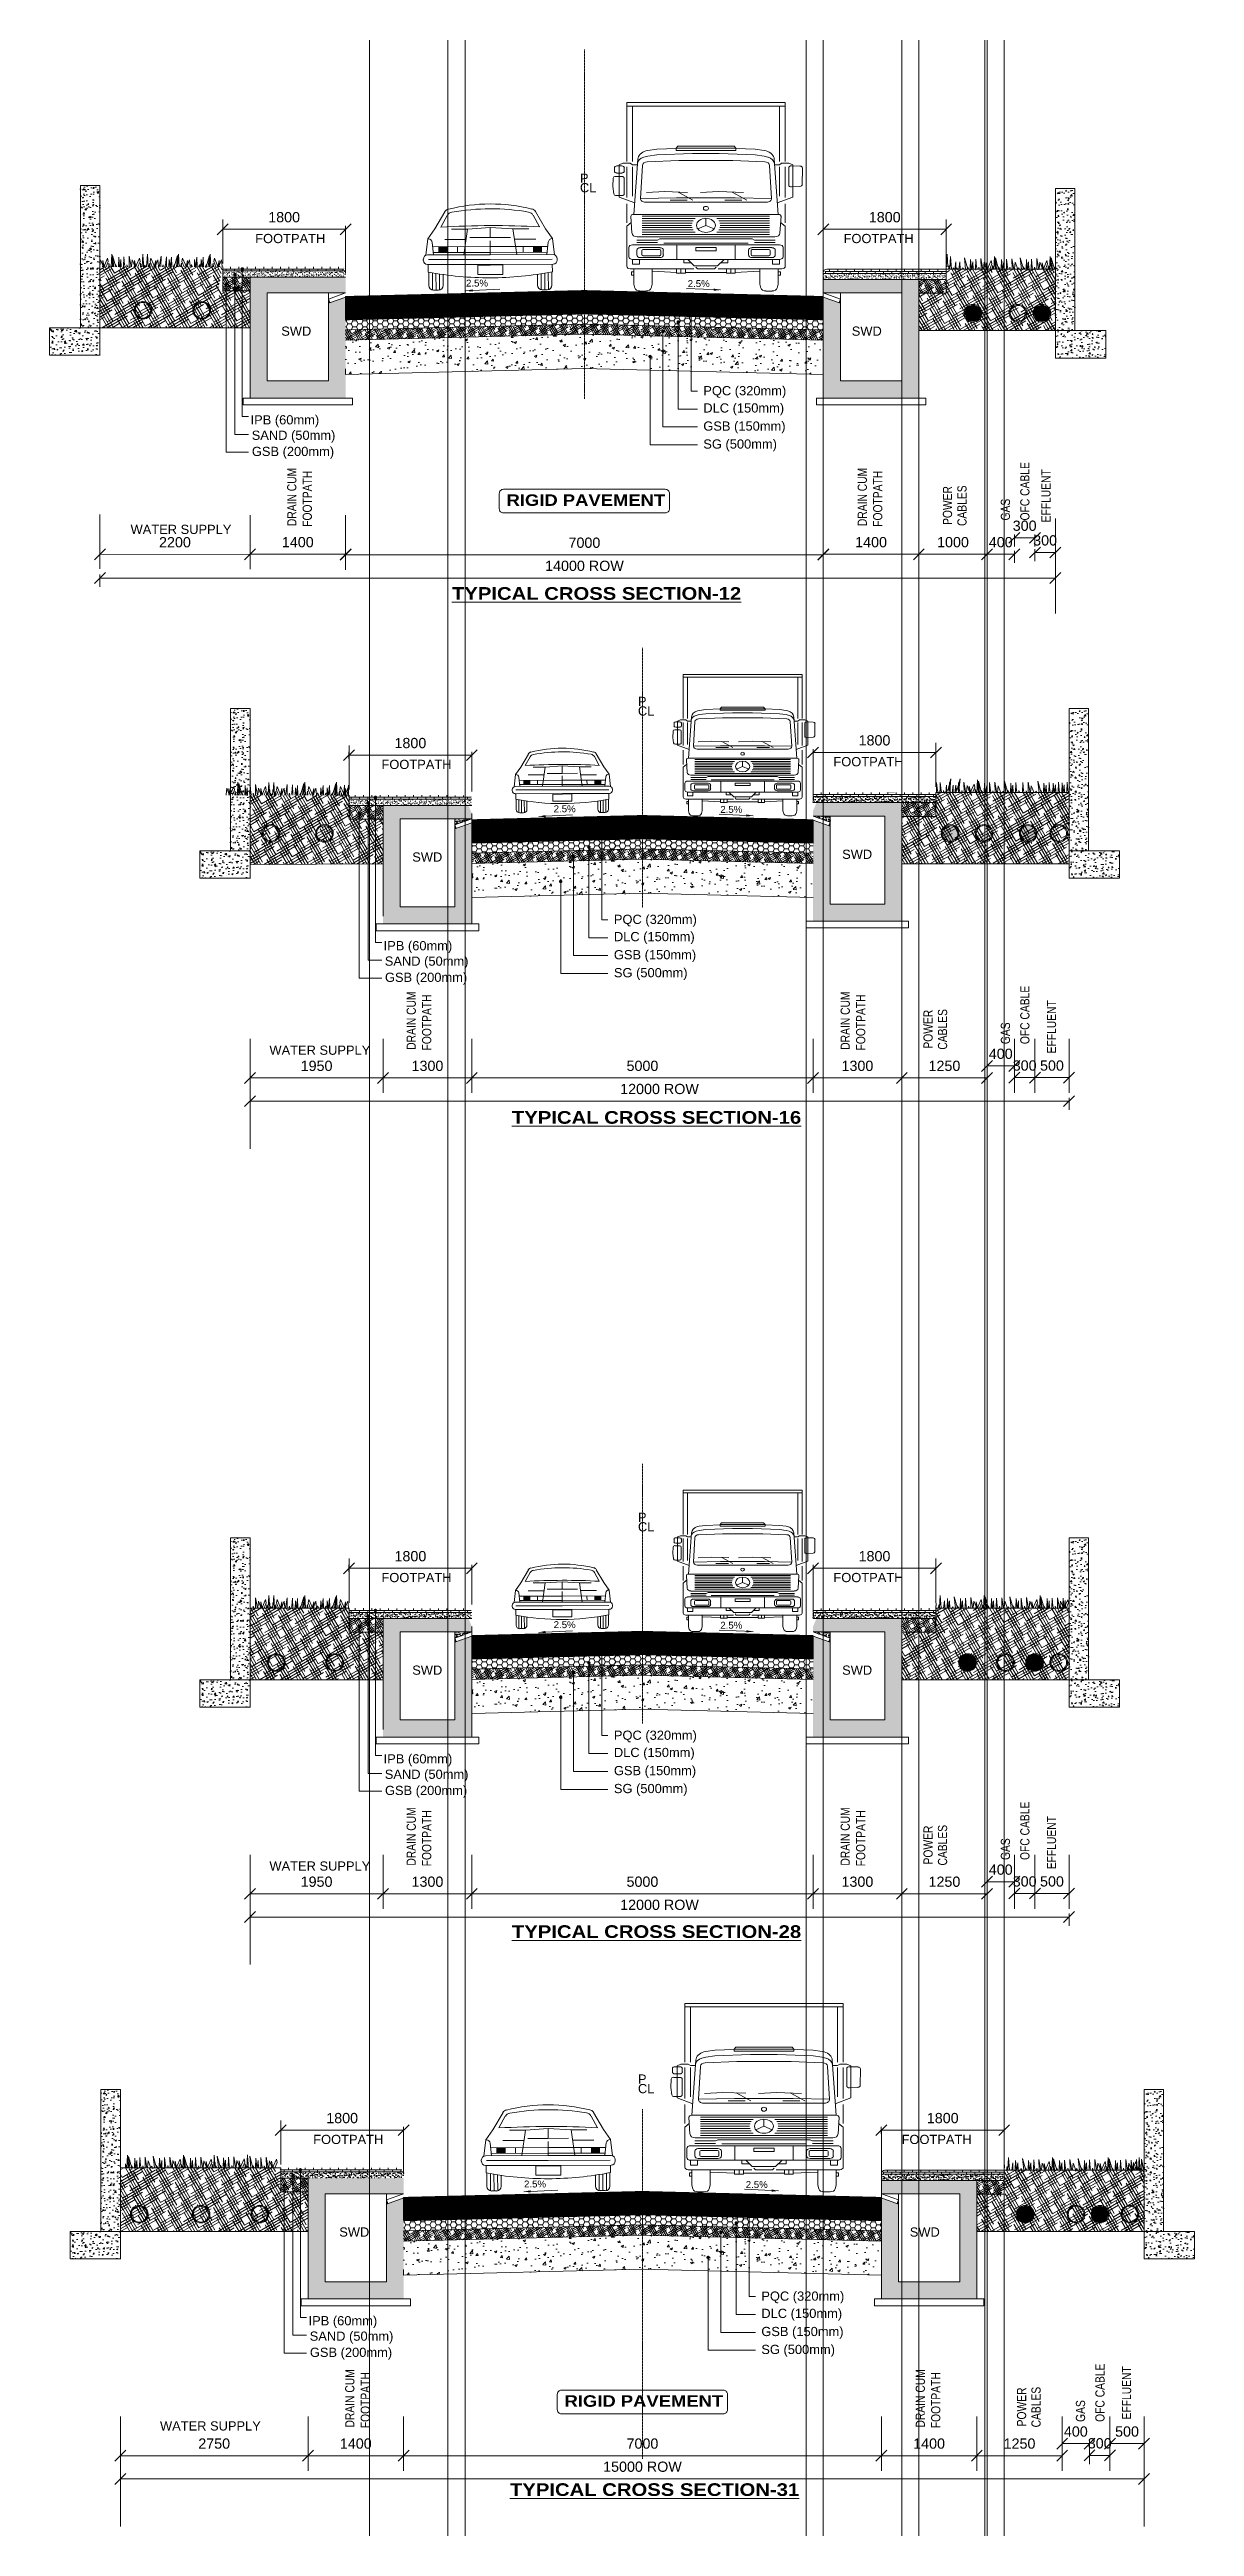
# Model space of a CAD drawing. Header units: inches. Extents: x 1863003 to 1881330, y 133141 to 515800.
# Drawn here: x 1864555 to 1881330, y 240631 to 276941 of the extents above; entities that cross this region are included whole.
import ezdxf

# ---------------------------------------------------------------- set-up
doc = ezdxf.new("R2010")
doc.units = ezdxf.units.IN
doc.header["$MEASUREMENT"] = 0
doc.linetypes.add('CENTERX2', pattern=[4, 2.5, -0.5, 0.5, -0.5])
doc.layers.get('0').update_dxf_attribs({"color": 4, "linetype": 'ELEC_LINE', "lineweight": 13})
doc.layers.get('Defpoints').update_dxf_attribs({"lineweight": 13})
for name, color, linetype, lineweight in [('DIM', 7, 'Continuous', 13), ('DIMEN', 7, 'Continuous', 13), ('HATCH', 252, 'Continuous', 13)]:
    doc.layers.add(name, color=color, linetype=linetype, lineweight=lineweight)
doc.styles.add('AB', font='ariblk.ttf')
doc.styles.add('ARIAL', font='arial.ttf')
doc.styles.get("Standard").update_dxf_attribs({"font": 'romans.shx'})
doc.linetypes.add('ELEC_LINE', pattern='A,12.7,-5.08,["EL",Standard,S=2.54,R=0,X=-2.54,Y=-1.27],-5.08', length=22.86)
doc.dimstyles.get("Standard").update_dxf_attribs({"dimtxt": 180, "dimasz": 160, "dimexe": 50, "dimexo": 50, "dimgap": 100, "dimtad": 1, "dimdec": 0, "dimzin": 0, "dimdsep": 46, "dimtxsty": 'ARIAL', "dimcen": 0.09, "dimclrd": 256, "dimclre": 256, "dimclrt": 256, "dimadec": 0, "dimazin": 0, "dimtm": 1e-09, "dimtfac": 1, "dimtdec": 0, "dimtofl": 0, "dimtmove": 0, "dimatfit": 3, "dimfxl": 0, "dimtolj": 1, "dimtzin": 0, "dimlwd": 9, "dimlwe": -1, "dimarcsym": 0})
pattern_1 = [(50, (0, -238858.94), (358.63009, -31.376067), [37.5, -412.5]), (355, (0, -238858.94), (-69.37567, 376.09607), [30, -330]), (100.451444, (29.9, -238861.56), (289.254423, 344.719995), [31.870096, -350.571056]), (46.1842, (0, -238758.94), (533.62067, -82.75964), [56.25, -618.75]), (96.635635, (44.47, -238765.84), (467.33097, 487.0593), [47.80517, -525.85688]), (351.184164, (0, -238758.94), (467.33097, 487.0593), [45, -495]), (21, (50, -238783.94), (298.453526, -201.309445), [37.5, -412.5]), (326, (50, -238783.94), (121.657666, 362.57502), [30, -330]), (71.451445, (74.87, -238800.7), (420.11119, 161.265576), [31.870095, -350.571056]), (37.5, (0, -238858.94), (6.079928, 166.446927), [0, -326, 0, -335, 0, -331.25]), (7.5, (0, -238858.94), (131.534769, 197.205856), [0, -191, 0, -318.5, 0, -126.25]), (327.5, (-111.5, -238858.94), (266.911218, -11.277436), [0, -125, 0, -390, 0, -517.5]), (317.5, (-161.5, -238858.94), (291.593085, 50.05249), [0, -162.5, 0, -259, 0, -367.5])]
pattern_2 = [(30, (0, -238858.94), (74.10254038, 71.6506351), [400, -200]), (120, (0, -238858.94), (28.3493649, -99.10254038), [400, -200])]
pattern_3 = [(0, (0, -238858.94), (75, 43.3012702), [50, -100]), (120, (0, -238858.94), (-75, 43.3012702), [50, -100]), (60, (0, -238858.94), (2e-14, 86.6025404), [-100, 50])]
pattern_4 = [(45, (0, -238858.9406), (-0.8838834765, 0.8838834765), [])]
pattern_5 = [(50, (850, -266725.27), (358.63009, -31.376067), [37.5, -412.5]), (355, (850, -266725.27), (-69.37567, 376.09607), [30, -330]), (100.451444, (879.9, -266727.9), (289.254423, 344.719995), [31.870096, -350.571056]), (46.1842, (850, -266625.27), (533.62067, -82.75964), [56.25, -618.75]), (96.635635, (894.47, -266632.17), (467.33097, 487.0593), [47.80517, -525.85688]), (351.184164, (850, -266625.3), (467.33097, 487.0593), [45, -495]), (21, (900, -266650.27), (298.453526, -201.309445), [37.5, -412.5]), (326, (900, -266650.27), (121.657666, 362.57502), [30, -330]), (71.451445, (924.87, -266667.05), (420.11119, 161.265576), [31.870095, -350.571056]), (37.5, (850, -266725.27), (6.079928, 166.446927), [0, -326, 0, -335, 0, -331.25]), (7.5, (850, -266725.27), (131.534769, 197.205856), [0, -191, 0, -318.5, 0, -126.25]), (327.5, (738.5, -266725.27), (266.911218, -11.277436), [0, -125, 0, -390, 0, -517.5]), (317.5, (688.5, -266725.27), (291.593085, 50.05249), [0, -162.5, 0, -259, 0, -367.5])]
pattern_6 = [(30, (850, -266725.274), (74.10254038, 71.6506351), [400, -200]), (120, (850, -266725.274), (28.3493649, -99.10254038), [400, -200])]
pattern_7 = [(0, (850, -266725.274), (75, 43.3012702), [50, -100]), (120, (850, -266725.274), (-75, 43.3012702), [50, -100]), (60, (850, -266725.274), (2e-14, 86.6025404), [-100, 50])]
pattern_8 = [(45, (850, -266725.274), (-0.8838834765, 0.8838834765), [])]
pattern_9 = [(50, (0, 135356.71), (71.7260183, -6.2752135), [7.5, -82.5]), (355, (0, 135356.71), (-13.8751334, 75.2192134), [6, -66]), (100.4514445, (5.98, 135356.185), (57.8508847, 68.943999), [6.3740192, -70.1142112]), (46.1842, (0, 135376.71), (106.724133, -16.551928), [11.25, -123.75]), (96.6356355, (8.89, 135375.33), (93.4661946, 97.41186), [9.561034, -105.171376]), (351.184164, (0, 135376.71), (93.4661945, 97.41186), [9, -99]), (21, (10, 135371.71), (59.6907052, -40.261889), [7.5, -82.5]), (326, (10, 135371.71), (24.3315332, 72.5150045), [6, -66]), (71.4514447, (14.974, 135368.35), (84.0222377, 32.2531153), [6.374019, -70.1142112]), (37.5, (0, 135356.708), (1.21598553, 33.2893854), [0, -65.2, 0, -67, 0, -66.25]), (7.5, (0, 135356.708), (26.30695374, 39.4411712), [0, -38.2, 0, -63.7, 0, -25.25]), (327.5, (-22.3, 135356.708), (53.3822436, -2.25548717), [0, -25, 0, -78, 0, -103.5]), (317.5, (-32.3, 135356.708), (58.3186169, 10.0104982), [0, -32.5, 0, -51.8, 0, -73.5])]
pattern_10 = [(50, (850, 107490.374), (71.7260183, -6.2752135), [7.5, -82.5]), (355, (850, 107490.374), (-13.8751334, 75.2192134), [6, -66]), (100.4514445, (855.98, 107489.85), (57.8508847, 68.943999), [6.3740192, -70.1142112]), (46.1842, (850, 107510.37), (106.724133, -16.551928), [11.25, -123.75]), (96.6356355, (858.89, 107509), (93.4661946, 97.41186), [9.561034, -105.171376]), (351.184164, (850, 107510.37), (93.4661945, 97.41186), [9, -99]), (21, (860, 107505.374), (59.6907052, -40.261889), [7.5, -82.5]), (326, (860, 107505.374), (24.3315332, 72.5150045), [6, -66]), (71.4514447, (864.974, 107502.02), (84.0222377, 32.2531153), [6.374019, -70.1142112]), (37.5, (850, 107490.374), (1.21598553, 33.2893854), [0, -65.2, 0, -67, 0, -66.25]), (7.5, (850, 107490.374), (26.30695374, 39.4411712), [0, -38.2, 0, -63.7, 0, -25.25]), (327.5, (827.7, 107490.374), (53.3822436, -2.25548717), [0, -25, 0, -78, 0, -103.5]), (317.5, (817.7, 107490.374), (58.3186169, 10.0104982), [0, -32.5, 0, -51.8, 0, -73.5])]
pattern_11 = [(30, (1950, -258230.595), (74.10254038, 71.6506351), [400, -200]), (120, (1950, -258230.595), (28.3493649, -99.10254038), [400, -200])]
pattern_12 = [(37.5, (1950, -258230.595), (-1.6000313, 48.9413237), [0, -38.608, 0, -43.18, 0, -41.275]), (7.5, (1950, -258230.595), (44.9523283, 71.68251), [0, -20.828, 0, -34.798, 0, -13.335]), (327.5, (1918.76, -258230.595), (79.099237, 0.1437185), [0, -12.7, 0, -45.72, 0, -59.69]), (317.5, (1918.76, -258230.595), (76.3556452, 22.2929323), [0, -6.35, 0, -29.972, 0, -34.29])]
pattern_13 = [(0, (1950, -258230.595), (0, 40.64508), []), (90, (1950, -258230.595), (-60.96, 40.64508), [40.64508, -40.64508])]
pattern_14 = [(50, (-150, -244992.2), (71.7260183, -6.2752135), [7.5, -82.5]), (355, (-150, -244992.2), (-13.8751334, 75.2192134), [6, -66]), (100.4514445, (-144.02, -244992.72), (57.8508847, 68.943999), [6.3740192, -70.1142112]), (46.1842, (-150, -244972.2), (106.724133, -16.551928), [11.25, -123.75]), (96.6356355, (-141.11, -244973.58), (93.4661946, 97.41186), [9.561034, -105.171376]), (351.184164, (-150, -244972.2), (93.4661945, 97.41186), [9, -99]), (21, (-140, -244977.2), (59.6907052, -40.261889), [7.5, -82.5]), (326, (-140, -244977.2), (24.3315332, 72.5150045), [6, -66]), (71.4514447, (-135.026, -244980.55), (84.0222377, 32.2531153), [6.374019, -70.1142112]), (37.5, (-150, -244992.198), (1.21598553, 33.2893854), [0, -65.2, 0, -67, 0, -66.25]), (7.5, (-150, -244992.198), (26.30695374, 39.4411712), [0, -38.2, 0, -63.7, 0, -25.25]), (327.5, (-172.3, -244992.198), (53.3822436, -2.25548717), [0, -25, 0, -78, 0, -103.5]), (317.5, (-182.3, -244992.2), (58.3186169, 10.0104982), [0, -32.5, 0, -51.8, 0, -73.5])]
pattern_15 = [(50, (0, -182322.47), (71.7260183, -6.2752135), [7.5, -82.5]), (355, (0, -182322.47), (-13.8751334, 75.2192134), [6, -66]), (100.4514445, (5.98, -182322.994), (57.8508847, 68.943999), [6.3740192, -70.1142112]), (46.1842, (0, -182302.47), (106.724133, -16.551928), [11.25, -123.75]), (96.6356355, (8.89, -182303.85), (93.4661946, 97.41186), [9.561034, -105.171376]), (351.184164, (0, -182302.47), (93.4661945, 97.41186), [9, -99]), (21, (10, -182307.47), (59.6907052, -40.261889), [7.5, -82.5]), (326, (10, -182307.47), (24.3315332, 72.5150045), [6, -66]), (71.4514447, (14.974, -182310.826), (84.0222377, 32.2531153), [6.374019, -70.1142112]), (37.5, (0, -182322.471), (1.21598553, 33.2893854), [0, -65.2, 0, -67, 0, -66.25]), (7.5, (0, -182322.47), (26.30695374, 39.4411712), [0, -38.2, 0, -63.7, 0, -25.25]), (327.5, (-22.3, -182322.47), (53.3822436, -2.25548717), [0, -25, 0, -78, 0, -103.5]), (317.5, (-32.3, -182322.47), (58.3186169, 10.0104982), [0, -32.5, 0, -51.8, 0, -73.5])]
pattern_16 = [(30, (0, 962.55), (111.1538106, 107.47595264), [600, -300]), (120, (0, 962.55), (42.52404736, -148.6538106), [600, -300])]
pattern_17 = [(50, (850, -246554.44), (358.63009, -31.376067), [37.5, -412.5]), (355, (850, -246554.44), (-69.37567, 376.09607), [30, -330]), (100.451444, (879.9, -246557.06), (289.254423, 344.719995), [31.870096, -350.571056]), (46.1842, (850, -246454.44), (533.62067, -82.75964), [56.25, -618.75]), (96.635635, (894.47, -246461.34), (467.33097, 487.0593), [47.80517, -525.85688]), (351.184164, (850, -246454.44), (467.33097, 487.0593), [45, -495]), (21, (900, -246479.44), (298.453526, -201.309445), [37.5, -412.5]), (326, (900, -246479.44), (121.657666, 362.57502), [30, -330]), (71.451445, (924.87, -246496.2), (420.11119, 161.265576), [31.870095, -350.571056]), (37.5, (850, -246554.44), (6.079928, 166.446927), [0, -326, 0, -335, 0, -331.25]), (7.5, (850, -246554.44), (131.534769, 197.205856), [0, -191, 0, -318.5, 0, -126.25]), (327.5, (738.5, -246554.44), (266.911218, -11.277436), [0, -125, 0, -390, 0, -517.5]), (317.5, (688.5, -246554.44), (291.593085, 50.05249), [0, -162.5, 0, -259, 0, -367.5])]
pattern_18 = [(30, (850, -246554.44), (74.10254038, 71.6506351), [400, -200]), (120, (850, -246554.44), (28.3493649, -99.10254038), [400, -200])]
pattern_19 = [(0, (850, -246554.44), (75, 43.3012702), [50, -100]), (120, (850, -246554.44), (-75, 43.3012702), [50, -100]), (60, (850, -246554.44), (2e-14, 86.6025404), [-100, 50])]
pattern_20 = [(45, (850, -246554.4408), (-0.8838834765, 0.8838834765), [])]
pattern_21 = [(50, (850, -258514.57), (358.63009, -31.376067), [37.5, -412.5]), (355, (850, -258514.57), (-69.37567, 376.09607), [30, -330]), (100.451444, (879.9, -258517.2), (289.254423, 344.719995), [31.870096, -350.571056]), (46.1842, (850, -258414.57), (533.62067, -82.75964), [56.25, -618.75]), (96.635635, (894.47, -258421.47), (467.33097, 487.0593), [47.80517, -525.85688]), (351.184164, (850, -258414.6), (467.33097, 487.0593), [45, -495]), (21, (900, -258439.57), (298.453526, -201.309445), [37.5, -412.5]), (326, (900, -258439.57), (121.657666, 362.57502), [30, -330]), (71.451445, (924.87, -258456.35), (420.11119, 161.265576), [31.870095, -350.571056]), (37.5, (850, -258514.57), (6.079928, 166.446927), [0, -326, 0, -335, 0, -331.25]), (7.5, (850, -258514.57), (131.534769, 197.205856), [0, -191, 0, -318.5, 0, -126.25]), (327.5, (738.5, -258514.57), (266.911218, -11.277436), [0, -125, 0, -390, 0, -517.5]), (317.5, (688.5, -258514.57), (291.593085, 50.05249), [0, -162.5, 0, -259, 0, -367.5])]
pattern_22 = [(30, (850, -258514.573), (74.10254038, 71.6506351), [400, -200]), (120, (850, -258514.573), (28.3493649, -99.10254038), [400, -200])]
pattern_23 = [(0, (850, -258514.573), (75, 43.3012702), [50, -100]), (120, (850, -258514.573), (-75, 43.3012702), [50, -100]), (60, (850, -258514.573), (2e-14, 86.6025404), [-100, 50])]
pattern_24 = [(45, (850, -258514.5726), (-0.8838834765, 0.8838834765), [])]

msp = doc.modelspace()

# ---------------------------------------------------------------- texts
at = {"layer": 'DIMEN', "linetype": 'Continuous', "style": 'ARIAL'}
for s, height, p in [('CL', 135, (1872325.8, 274848.9)), ('P', 135, (1872325.8, 274988.5)), ('FOOTPATH', 135, (1867568.3, 274103.6)), ('FOOTPATH', 135, (1876189.3, 274103.6)), ('2.5%%%', 101.25, (1870656.7, 273467.1)), ('2.5%%%', 101.25, (1873905.2, 273459.4)), ('SWD', 135, (1867949.6, 272746)), ('SWD', 135, (1876309, 272746)), ('PQC (320mm)', 135, (1874133.6, 271872.7)), ('DLC (150mm)', 135, (1874133.6, 271619.9)), ('IPB (60mm)', 135, (1867499.5, 271446)), ('SAND (50mm)', 135, (1867516.5, 271219.9)), ('GSB (150mm)', 135, (1874133.6, 271354.3)), ('GSB (200mm)', 135, (1867519, 270982.6)), ('SG (500mm)', 135, (1874133.6, 271091.2)), ('WATER SUPPLY', 135, (1865741.8, 269839.6)), ('CL', 135, (1873175.8, 267178.4)), ('P', 135, (1873175.8, 267318)), ('FOOTPATH', 135, (1869417.8, 266394.4)), ('FOOTPATH', 135, (1876039.8, 266434.4)), ('2.5%%%', 101.25, (1871940.8, 265760.3)), ('2.5%%%', 101.25, (1874382.8, 265751.5)), ('SWD', 135, (1869868.8, 265036.9)), ('SWD', 135, (1876167.8, 265076.9)), ('PQC (320mm)', 135, (1872823.5, 264123)), ('DLC (150mm)', 135, (1872823.5, 263870.2)), ('IPB (60mm)', 135, (1869449.5, 263736.9)), ('SAND (50mm)', 135, (1869466.5, 263510.8)), ('GSB (150mm)', 135, (1872823.5, 263604.6)), ('GSB (200mm)', 135, (1869469, 263273.4)), ('SG (500mm)', 135, (1872823.5, 263341.5)), ('WATER SUPPLY', 135, (1867776.6, 262205.3)), ('CL', 135, (1873175.8, 255218.3)), ('P', 135, (1873175.8, 255357.9)), ('FOOTPATH', 135, (1869417.8, 254474.3)), ('FOOTPATH', 135, (1876039.8, 254474.3)), ('2.5%%%', 101.25, (1871940.8, 253800.1)), ('2.5%%%', 101.25, (1874382.8, 253791.4)), ('SWD', 135, (1869868.8, 253116.8)), ('SWD', 135, (1876167.8, 253116.8)), ('PQC (320mm)', 135, (1872823.5, 252162.9)), ('DLC (150mm)', 135, (1872823.5, 251910.1)), ('IPB (60mm)', 135, (1869449.5, 251816.8)), ('SAND (50mm)', 135, (1869466.5, 251590.6)), ('GSB (150mm)', 135, (1872823.5, 251644.5)), ('GSB (200mm)', 135, (1869469, 251353.3)), ('SG (500mm)', 135, (1872823.5, 251381.4)), ('WATER SUPPLY', 135, (1867776.6, 250245.2)), ('CL', 135, (1873175.8, 246982.6)), ('P', 135, (1873175.8, 247122.2)), ('FOOTPATH', 135, (1868418.3, 246237.2)), ('FOOTPATH', 135, (1877039.3, 246237.2)), ('2.5%%%', 101.25, (1871506.7, 245600.7)), ('2.5%%%', 101.25, (1874755.2, 245593.1)), ('SWD', 135, (1868799.6, 244879.7)), ('SWD', 135, (1877159, 244879.7)), ('PQC (320mm)', 135, (1874983.6, 243940.2)), ('IPB (60mm)', 135, (1868349.5, 243579.7)), ('DLC (150mm)', 135, (1874983.6, 243687.5)), ('SAND (50mm)', 135, (1868366.5, 243353.6)), ('SG (500mm)', 135, (1874983.6, 243158.7)), ('GSB (150mm)', 135, (1874983.6, 243421.8)), ('GSB (200mm)', 135, (1868369, 243116.2)), ('WATER SUPPLY', 135, (1866172.8, 242037.5))]:
    msp.add_text(s, height=height, dxfattribs=at).set_placement(p)
at = {"layer": 'DIMEN', "linetype": 'Continuous', "style": 'ARIAL', "width": 0.8}
for s, p in [('OFC CABLE', (1878912.5, 270038)), ('DRAIN CUM', (1868171.4, 269955.1)), ('FOOTPATH', (1868397.9, 269945.1)), ('DRAIN CUM', (1876530.5, 269955.1)), ('FOOTPATH', (1876757, 269945.1)), ('POWER', (1877778.7, 269972.3)), ('CABLES', (1877990.7, 269956.9)), ('EFFLUENT', (1879221.4, 270010)), ('GAS', (1878627.8, 270037.8)), ('DRAIN CUM', (1869921.4, 262278.4)), ('FOOTPATH', (1870147.9, 262268.3)), ('DRAIN CUM', (1876280.5, 262278.4)), ('FOOTPATH', (1876507, 262268.3)), ('OFC CABLE', (1878912.5, 262361.3)), ('EFFLUENT', (1879302.4, 262225.7)), ('POWER', (1877494.5, 262295.5)), ('CABLES', (1877706.4, 262280.2)), ('GAS', (1878627.8, 262361.1)), ('DRAIN CUM', (1869921.4, 250318.2)), ('FOOTPATH', (1870147.9, 250308.2)), ('DRAIN CUM', (1876280.5, 250318.2)), ('FOOTPATH', (1876507, 250308.2)), ('CABLES', (1877706.4, 250320.1)), ('OFC CABLE', (1878912.5, 250401.1)), ('EFFLUENT', (1879302.4, 250265.5)), ('POWER', (1877494.5, 250335.4)), ('GAS', (1878627.8, 250400.9)), ('DRAIN CUM', (1869021.4, 242081.2)), ('DRAIN CUM', (1877380.5, 242081.2)), ('OFC CABLE', (1880012.5, 242164.1)), ('EFFLUENT', (1880402.4, 242200.1)), ('FOOTPATH', (1869247.9, 242071.1)), ('FOOTPATH', (1877607, 242071.1)), ('POWER', (1878864.4, 242098.3)), ('CABLES', (1879076.4, 242083)), ('GAS', (1879727.8, 242163.8))]:
    msp.add_text(s, height=135, rotation=90, dxfattribs=at).set_placement(p)
at = {"layer": 'DIMEN', "style": 'AB'}
for s, height, p in [('RIGID PAVEMENT', 168.75, (1871250.8, 270251.9)), ('%%UTYPICAL CROSS SECTION-12', 185.625, (1870450.7, 268875)), ('%%UTYPICAL CROSS SECTION-16', 185.625, (1871329.4, 261194)), ('%%UTYPICAL CROSS SECTION-28', 185.625, (1871329.4, 249258.8)), ('RIGID PAVEMENT', 168.75, (1872100.8, 242385.6)), ('%%UTYPICAL CROSS SECTION-31', 185.625, (1871300.7, 241078.5))]:
    msp.add_text(s, height=height, dxfattribs=at).set_placement(p)

# ---------------------------------------------------------------- blocks, each defined once
blk = doc.blocks.new('_Oblique')
at = {"color": 0, "linetype": 'ByBlock', "lineweight": -2}
blk.add_line((-0.5, -0.5), (0.5, 0.5), dxfattribs=at)
blk = doc.blocks.new('*D171')
at = {"layer": 'Defpoints', "color": 0, "ltscale": 0.02}
for p in [(1875892, 269542), (1875892, 269542), (1877292, 269542)]:
    blk.add_point(p, dxfattribs=at)
at = {"layer": 'DIMEN', "lineweight": 9, "ltscale": 0.02}
blk.add_line((1877292, 269542), (1875892, 269542), dxfattribs=at)
at = {"layer": 'DIMEN', "lineweight": 9, "ltscale": 0.02, "xscale": 160, "yscale": 160, "zscale": 160, "rotation": 180}
blk.add_blockref('_Oblique', (1875892, 269542), dxfattribs=at)
at = {"layer": 'DIMEN', "lineweight": 9, "ltscale": 0.02, "xscale": 160, "yscale": 160, "zscale": 160}
blk.add_blockref('_Oblique', (1877292, 269542), dxfattribs=at)
at = {"layer": 'DIMEN', "ltscale": 0.02, "insert": (1876592, 269719), "char_height": 150, "attachment_point": 5, "style": 'ARIAL'}
blk.add_mtext('\\A1;1400', dxfattribs=at)
blk = doc.blocks.new('*D172')
at = {"layer": 'Defpoints', "color": 0, "ltscale": 0.02}
for p in [(1878292, 269542), (1878292, 269366), (1878692, 269366)]:
    blk.add_point(p, dxfattribs=at)
at = {"layer": 'DIMEN', "ltscale": 0.02}
for p, q in [((1878292, 269416), (1878292, 269592)), ((1878692, 269416), (1878692, 269592))]:
    blk.add_line(p, q, dxfattribs=at)
at = {"layer": 'DIMEN', "lineweight": 9, "ltscale": 0.02}
blk.add_line((1878692, 269542), (1878292, 269542), dxfattribs=at)
at = {"layer": 'DIMEN', "lineweight": 9, "ltscale": 0.02, "xscale": 160, "yscale": 160, "zscale": 160, "rotation": 180}
blk.add_blockref('_Oblique', (1878292, 269542), dxfattribs=at)
at = {"layer": 'DIMEN', "lineweight": 9, "ltscale": 0.02, "xscale": 160, "yscale": 160, "zscale": 160}
blk.add_blockref('_Oblique', (1878692, 269542), dxfattribs=at)
at = {"layer": 'DIMEN', "ltscale": 0.02, "insert": (1878492, 269719), "char_height": 150, "attachment_point": 5, "style": 'ARIAL'}
blk.add_mtext('\\A1;400', dxfattribs=at)
blk = doc.blocks.new('*D173')
at = {"layer": 'Defpoints', "color": 0, "ltscale": 0.02}
for p in [(1877292, 269542), (1877292, 269542), (1878292, 269542)]:
    blk.add_point(p, dxfattribs=at)
at = {"layer": 'DIMEN', "lineweight": 9, "ltscale": 0.02}
blk.add_line((1878292, 269542), (1877292, 269542), dxfattribs=at)
at = {"layer": 'DIMEN', "lineweight": 9, "ltscale": 0.02, "xscale": 160, "yscale": 160, "zscale": 160, "rotation": 180}
blk.add_blockref('_Oblique', (1877292, 269542), dxfattribs=at)
at = {"layer": 'DIMEN', "lineweight": 9, "ltscale": 0.02, "xscale": 160, "yscale": 160, "zscale": 160}
blk.add_blockref('_Oblique', (1878292, 269542), dxfattribs=at)
at = {"layer": 'DIMEN', "ltscale": 0.02, "insert": (1877792, 269719), "char_height": 150, "attachment_point": 5, "style": 'ARIAL'}
blk.add_mtext('\\A1;1000', dxfattribs=at)
blk = doc.blocks.new('*D169')
at = {"layer": 'Defpoints', "color": 0, "ltscale": 0.02}
for p in [(1878692, 269783), (1878692, 269606), (1878992, 269606)]:
    blk.add_point(p, dxfattribs=at)
at = {"layer": 'DIMEN', "ltscale": 0.02}
for p, q in [((1878692, 269656), (1878692, 269833)), ((1878992, 269656), (1878992, 269833))]:
    blk.add_line(p, q, dxfattribs=at)
at = {"layer": 'DIMEN', "lineweight": 9, "ltscale": 0.02}
blk.add_line((1878992, 269783), (1878692, 269783), dxfattribs=at)
at = {"layer": 'DIMEN', "lineweight": 9, "ltscale": 0.02, "xscale": 160, "yscale": 160, "zscale": 160, "rotation": 180}
blk.add_blockref('_Oblique', (1878692, 269783), dxfattribs=at)
at = {"layer": 'DIMEN', "lineweight": 9, "ltscale": 0.02, "xscale": 160, "yscale": 160, "zscale": 160}
blk.add_blockref('_Oblique', (1878992, 269783), dxfattribs=at)
at = {"layer": 'DIMEN', "ltscale": 0.02, "insert": (1878842, 269960), "char_height": 150, "attachment_point": 5, "style": 'ARIAL'}
blk.add_mtext('\\A1;300', dxfattribs=at)
blk = doc.blocks.new('*D170')
at = {"layer": 'Defpoints', "color": 0, "ltscale": 0.02}
for p in [(1878992, 269568), (1878992, 269392), (1879292, 269392)]:
    blk.add_point(p, dxfattribs=at)
at = {"layer": 'DIMEN', "ltscale": 0.02}
for p, q in [((1878992, 269442), (1878992, 269618)), ((1879292, 269442), (1879292, 269618))]:
    blk.add_line(p, q, dxfattribs=at)
at = {"layer": 'DIMEN', "lineweight": 9, "ltscale": 0.02}
blk.add_line((1879292, 269568), (1878992, 269568), dxfattribs=at)
at = {"layer": 'DIMEN', "lineweight": 9, "ltscale": 0.02, "xscale": 160, "yscale": 160, "zscale": 160, "rotation": 180}
blk.add_blockref('_Oblique', (1878992, 269568), dxfattribs=at)
at = {"layer": 'DIMEN', "lineweight": 9, "ltscale": 0.02, "xscale": 160, "yscale": 160, "zscale": 160}
blk.add_blockref('_Oblique', (1879292, 269568), dxfattribs=at)
at = {"layer": 'DIMEN', "ltscale": 0.02, "insert": (1879142, 269745), "char_height": 150, "attachment_point": 5, "style": 'ARIAL'}
blk.add_mtext('\\A1;300', dxfattribs=at)
blk = doc.blocks.new('*D168')
at = {"layer": 'Defpoints', "color": 0, "ltscale": 0.02}
for p in [(1867492, 269542), (1868892, 269542), (1868892, 269542)]:
    blk.add_point(p, dxfattribs=at)
at = {"layer": 'DIMEN', "lineweight": 9, "ltscale": 0.02}
blk.add_line((1867492, 269542), (1868892, 269542), dxfattribs=at)
at = {"layer": 'DIMEN', "lineweight": 9, "ltscale": 0.02, "xscale": 160, "yscale": 160, "zscale": 160, "rotation": 180}
blk.add_blockref('_Oblique', (1867492, 269542), dxfattribs=at)
at = {"layer": 'DIMEN', "lineweight": 9, "ltscale": 0.02, "xscale": 160, "yscale": 160, "zscale": 160}
blk.add_blockref('_Oblique', (1868892, 269542), dxfattribs=at)
at = {"layer": 'DIMEN', "ltscale": 0.02, "insert": (1868192, 269719), "char_height": 150, "attachment_point": 5, "style": 'ARIAL'}
blk.add_mtext('\\A1;1400', dxfattribs=at)
blk = doc.blocks.new('*D174')
at = {"layer": 'Defpoints', "color": 0, "ltscale": 0.02}
for p in [(1865292, 269541), (1867492, 269542), (1867492, 269542)]:
    blk.add_point(p, dxfattribs=at)
at = {"layer": 'DIMEN', "lineweight": 9, "ltscale": 0.02}
blk.add_line((1865292, 269541), (1867492, 269542), dxfattribs=at)
at = {"layer": 'DIMEN', "lineweight": 9, "ltscale": 0.02, "xscale": 160, "yscale": 160, "zscale": 160}
for p, rotation in [((1865292, 269541), 180.0353700449042), ((1867492, 269542), 0.03537004490416285)]:
    blk.add_blockref('_Oblique', p, dxfattribs=dict(at, rotation=rotation))
at = {"layer": 'DIMEN', "ltscale": 0.02, "insert": (1866392, 269718), "char_height": 150, "attachment_point": 5, "rotation": 0.0354, "style": 'ARIAL'}
blk.add_mtext('\\A1;2200', dxfattribs=at)
blk = doc.blocks.new('ca')
at = {"color": 8}
for p, q in [((-28.9, 25.6), (-23.6, 34.6)), ((-25.8, 26.6), (-22.4, 32.7)), ((0, 26.3), (-11.9, 25.5)), ((0, 26.3), (11.9, 25.5)), ((0, 21.1), (0, 26.3)), ((25.8, 26.6), (22.4, 32.7)), ((28.9, 25.6), (23.6, 34.6)), ((-33.6, 11.9), (-32.6, 20.4)), ((-32.6, 20.4), (-28.9, 25.6)), ((-32.6, 20.4), (-32.3, 20.4)), ((-30.3, 18.6), (-29.6, 12.1)), ((-30, 16.3), (0, 16.3)), ((-29.7, 13.3), (0, 13.3)), ((-26.8, 13.3), (-26.8, 16.3)), ((-12.6, 20.1), (-23.8, 20.1)), ((-22.6, 13.3), (-22.6, 16.3)), ((-11.9, 25.5), (-20.2, 25.5)), ((-17.2, 13.3), (-17.2, 16.3)), ((-11.9, 25.5), (-13.8, 12.1)), ((0, 21.1), (-10.6, 21.1)), ((0, 21.1), (10.6, 21.1)), ((0, 19.4), (0, 12.1)), ((30, 16.3), (0, 16.3)), ((29.7, 13.3), (0, 13.3)), ((11.9, 25.5), (13.8, 12.1)), ((11.9, 25.5), (20.2, 25.5)), ((12.6, 20.1), (23.8, 20.1)), ((17.2, 13.3), (17.2, 16.3)), ((22.6, 13.3), (22.6, 16.3)), ((26.8, 13.3), (26.8, 16.3)), ((32.6, 20.4), (28.9, 25.6)), ((30.3, 18.6), (29.6, 12.1)), ((32.6, 20.4), (32.3, 20.4)), ((33.6, 11.9), (32.6, 20.4)), ((-35, 9.2), (-35, 9.9)), ((-32.8, 12.1), (0, 12.1)), ((-32.8, 7), (0, 7)), ((-32.4, 7), (-32.4, 3.1)), ((-32.3, 9.6), (0, 9.6)), ((-32.1, -3.9), (-32.1, 3.1)), ((-30.3, -6.3), (-30.3, 2.7)), ((-28.4, -6.3), (-28.4, 2.4)), ((-26.5, -6.3), (-26.5, 2.1)), ((-24.7, 1.8), (-24.7, -3.9)), ((-6.6, 1.8), (-6.6, 6.7)), ((-6.6, 6.7), (0, 6.7)), ((0, 1.8), (-6.6, 1.8)), ((32.8, 12.1), (0, 12.1)), ((32.3, 9.6), (0, 9.6)), ((32.8, 7), (0, 7)), ((6.6, 6.7), (0, 6.7)), ((0, 1.8), (6.6, 1.8)), ((6.6, 1.8), (6.6, 6.7)), ((24.7, 1.8), (24.7, -3.9)), ((26.5, -6.3), (26.5, 2.1)), ((28.4, -6.3), (28.4, 2.4)), ((30.3, -6.3), (30.3, 2.7)), ((32.1, -3.9), (32.1, 3.1)), ((32.4, 7), (32.4, 3.1)), ((35, 9.2), (35, 9.9)), ((-27.1, -6.3), (-29.7, -6.3)), ((27.1, -6.3), (29.7, -6.3))]:
    blk.add_line(p, q, dxfattribs=at)
for centre, radius, start, end in [((0, -444.8), 472.1, 90, 93.1382), ((-21.1, 33.2), 2.93, 104.0557, 149.858), ((-19.5, 31.1), 3.3, 100.1965, 150.1888), ((0, -51.2), 89.8, 90, 104.0557), ((0, -77.3), 113.4, 90, 100.1965), ((0, -51.2), 89.8, 75.9443, 90), ((0, -77.3), 113.4, 79.8035, 90), ((0, -444.8), 472.1, 86.8618, 90), ((19.5, 31.1), 3.3, 29.8112, 79.8035), ((21.1, 33.2), 2.93, 30.142, 75.9443), ((-32.3, 18.4), 1.99, 6.3627, 90), ((32.3, 18.4), 1.99, 90, 173.6373), ((-32.8, 9.9), 2.16, 90, 180), ((-32.8, 9.2), 2.16, 180, 270), ((0, 169.6), 169.6, 258.9833, 270), ((0, 169.6), 169.6, 270, 281.0167), ((32.8, 9.9), 2.16, 0, 90), ((32.8, 9.2), 2.16, 270, 0), ((-29.7, -3.9), 2.44, 180, 270), ((-27.1, -3.9), 2.44, 270, 0), ((27.1, -3.9), 2.44, 180, 270), ((29.7, -3.9), 2.44, 270, 0)]:
    blk.add_arc(centre, radius, start, end, dxfattribs=at)
for points in [[(-22.6, 13.3), (-22.6, 16.3), (-26.8, 13.3), (-26.8, 16.3)], [(22.6, 13.3), (22.6, 16.3), (26.8, 13.3), (26.8, 16.3)]]:
    blk.add_solid(points, dxfattribs=at)
blk = doc.blocks.new('*D175')
at = {"layer": 'Defpoints', "color": 0, "ltscale": 0.02}
for p in [(1868892, 269535), (1868892, 269535), (1875892, 269535)]:
    blk.add_point(p, dxfattribs=at)
at = {"layer": 'DIMEN', "lineweight": 9, "ltscale": 0.02}
blk.add_line((1875892, 269535), (1868892, 269535), dxfattribs=at)
at = {"layer": 'DIMEN', "lineweight": 9, "ltscale": 0.02, "xscale": 160, "yscale": 160, "zscale": 160, "rotation": 180}
blk.add_blockref('_Oblique', (1868892, 269535), dxfattribs=at)
at = {"layer": 'DIMEN', "lineweight": 9, "ltscale": 0.02, "xscale": 160, "yscale": 160, "zscale": 160}
blk.add_blockref('_Oblique', (1875892, 269535), dxfattribs=at)
at = {"layer": 'DIMEN', "ltscale": 0.02, "insert": (1872392, 269711), "char_height": 150, "attachment_point": 5, "style": 'ARIAL'}
blk.add_mtext('\\A1;7000', dxfattribs=at)
blk = doc.blocks.new('*D176')
at = {"layer": 'Defpoints', "color": 0, "ltscale": 0.02}
for p in [(1879292, 269194), (1865292, 269017), (1879292, 269017)]:
    blk.add_point(p, dxfattribs=at)
at = {"layer": 'DIMEN', "ltscale": 0.02}
for p, q in [((1865292, 269067), (1865292, 269244)), ((1879292, 269067), (1879292, 269244))]:
    blk.add_line(p, q, dxfattribs=at)
at = {"layer": 'DIMEN', "lineweight": 9, "ltscale": 0.02}
blk.add_line((1865292, 269194), (1879292, 269194), dxfattribs=at)
at = {"layer": 'DIMEN', "lineweight": 9, "ltscale": 0.02, "xscale": 160, "yscale": 160, "zscale": 160, "rotation": 180}
blk.add_blockref('_Oblique', (1865292, 269194), dxfattribs=at)
at = {"layer": 'DIMEN', "lineweight": 9, "ltscale": 0.02, "xscale": 160, "yscale": 160, "zscale": 160}
blk.add_blockref('_Oblique', (1879292, 269194), dxfattribs=at)
at = {"layer": 'DIMEN', "ltscale": 0.02, "insert": (1872392, 269372), "char_height": 150, "attachment_point": 5, "style": 'ARIAL'}
blk.add_mtext('\\A1;14000 ROW', dxfattribs=at)
blk = doc.blocks.new('A$C9c4fc737')
at = {"color": 8, "linetype": 'Continuous'}
for p, q in [((10.8, 147.3), (134.6, 147.3)), ((10.8, 147.3), (10.8, 101.3)), ((10.8, 144.5), (134.6, 144.5)), ((15.3, 144.5), (15.3, 101.3)), ((130.1, 144.5), (130.1, 101.3)), ((134.6, 147.3), (134.6, 101.3)), ((7, 97.8), (3.2, 97.8)), ((7.9, 99.8), (4.9, 98.6)), ((4.9, 98.6), (4.9, 73.4)), ((13.6, 99.8), (7.9, 99.8)), ((10.8, 97.1), (10.8, 73.1)), ((15.2, 98.7), (13.6, 99.8)), ((19.1, 98.7), (15.2, 98.7)), ((15.3, 97.1), (15.3, 74.2)), ((16.4, 59.9), (19.4, 102.9)), ((21.5, 72.4), (23.1, 98.1)), ((24.3, 104.5), (27.4, 105.4)), ((25.8, 109.4), (27.4, 109.8)), ((26.8, 100.9), (51.6, 101.9)), ((34.4, 110.7), (27.4, 109.8)), ((34.4, 106.3), (27.4, 105.4)), ((34.4, 110.7), (49.4, 111.3)), ((34.4, 106.3), (62.3, 107.4)), ((49.4, 111.5), (50.8, 113.2)), ((96, 111.5), (49.4, 111.5)), ((49.4, 109.9), (49.4, 111.5)), ((49.4, 109.9), (96, 109.9)), ((50.8, 113.2), (94.6, 113.2)), ((51.6, 101.9), (93.8, 101.9)), ((62.3, 107.4), (83.1, 107.4)), ((111, 106.3), (83.1, 107.4)), ((118.6, 100.9), (93.8, 101.9)), ((94.6, 113.2), (96, 111.5)), ((96, 109.9), (96, 111.5)), ((111, 110.7), (96, 111.3)), ((111, 110.7), (118.1, 109.8)), ((111, 106.3), (118.1, 105.4)), ((119.6, 109.4), (118.1, 109.8)), ((121.1, 104.5), (118.1, 105.4)), ((123.9, 72.4), (122.3, 98.1)), ((129, 59.9), (126, 102.9)), ((126.3, 98.7), (130.2, 98.7)), ((130.1, 97.1), (130.1, 74.2)), ((130.2, 98.7), (131.8, 99.8)), ((131.8, 99.8), (137.5, 99.8)), ((134.6, 97.1), (134.6, 73.1)), ((137.5, 99.8), (140.5, 98.6)), ((139.3, 97.8), (146.1, 97.6)), ((140.5, 98.6), (140.5, 73.4)), ((0.3, 88.1), (0, 81.7)), ((0.7, 75.9), (0, 81.7)), ((1.3, 93.7), (1.3, 96.3)), ((6.9, 89.5), (2.3, 89.5)), ((3.2, 92.2), (7, 92.2)), ((8.8, 88), (8.8, 76)), ((8.9, 93.7), (8.9, 96.3)), ((40.5, 77.7), (26.3, 76.9)), ((58.4, 77.1), (40.5, 77.7)), ((82.5, 77.7), (68.4, 76.9)), ((102, 77), (82.5, 77.7)), ((137.3, 96.3), (137.3, 82.8)), ((139.4, 81.3), (146.1, 81.7)), ((147.9, 83.2), (148, 96.1)), ((6.9, 74.6), (2.7, 74.6)), ((4.9, 73.4), (17.1, 68.9)), ((10.8, 53.4), (10.8, 68.2)), ((14.1, 58.4), (14.9, 45.1)), ((16.1, 59.9), (129.3, 59.9)), ((21.5, 72.4), (49.8, 72.9)), ((23, 58.5), (122.4, 58.5)), ((84.6, 69.3), (25.5, 69.3)), ((44.7, 71.1), (57.9, 71.1)), ((49.8, 72.9), (95.6, 72.9)), ((62.5, 71.1), (51, 77.3)), ((60.8, 69.3), (120, 69.3)), ((100.7, 71.1), (87.5, 71.1)), ((104.6, 71.1), (93.1, 77.3)), ((123.9, 72.4), (95.6, 72.9)), ((140.5, 73.4), (128.4, 68.9)), ((131.3, 58.4), (130.5, 45.1)), ((134.6, 53.4), (134.6, 68.2)), ((14.4, 53.5), (10.8, 50.6)), ((10.8, 19.4), (10.8, 50.6)), ((34.8, 39.8), (18.8, 39.8)), ((126.5, 42.3), (18.9, 42.3)), ((23, 56.7), (64.2, 56.7)), ((23, 54.9), (62.7, 54.9)), ((23, 53.1), (61.8, 53.1)), ((23, 51.3), (61.5, 51.3)), ((23, 49.5), (61.8, 49.5)), ((23, 47.7), (62.6, 47.7)), ((23, 45.9), (64.2, 45.9)), ((23, 44.1), (122.4, 44.1)), ((36.7, 40.8), (34.8, 39.8)), ((36.7, 40.8), (108.7, 40.8)), ((72.7, 51.3), (66.3, 48.5)), ((72.7, 51.3), (72.7, 56.8)), ((72.7, 51.3), (79.1, 48.5)), ((122.4, 56.7), (81.2, 56.7)), ((122.4, 45.9), (81.3, 45.9)), ((122.4, 54.9), (82.8, 54.9)), ((122.4, 47.7), (82.8, 47.7)), ((122.4, 53.1), (83.6, 53.1)), ((122.4, 49.5), (83.6, 49.5)), ((122.4, 51.3), (83.9, 51.3)), ((108.7, 40.8), (110.6, 39.8)), ((110.6, 39.8), (126.7, 39.8)), ((131, 53.5), (134.6, 50.6)), ((134.6, 19.4), (134.6, 50.6)), ((12.5, 26.8), (12.5, 34)), ((130.2, 36.1), (15.3, 36.1)), ((130.2, 24.7), (15.3, 24.7)), ((15.3, 24.7), (15.3, 20.9)), ((15.3, 20.9), (20.8, 20.9)), ((18.6, 28.2), (18.6, 31.8)), ((34.8, 37.9), (18.8, 37.9)), ((20.8, 20.9), (20.8, 24.7)), ((21.4, 33.9), (36.7, 33.9)), ((36.7, 26.1), (21.4, 26.1)), ((22.5, 31.5), (22.5, 28.5)), ((23.7, 32.4), (36.3, 32.4)), ((36.3, 27.6), (23.7, 27.6)), ((37.5, 31.5), (37.5, 28.5)), ((39.4, 31.8), (39.4, 28.2)), ((39.8, 37.5), (105.6, 37.5)), ((50, 36.1), (50, 24.7)), ((55.5, 24.7), (55.5, 21.9)), ((55.5, 21.9), (61.4, 21.9)), ((58.5, 24.7), (63.6, 19.8)), ((63.6, 19.8), (81.8, 19.8)), ((64.8, 34.1), (64.8, 31.5)), ((64.8, 34.1), (80.7, 34.1)), ((64.8, 31.5), (80.7, 31.5)), ((80.7, 34.1), (80.7, 31.5)), ((86.9, 24.7), (81.8, 19.8)), ((89.9, 21.9), (84, 21.9)), ((89.9, 24.7), (89.9, 21.9)), ((95.4, 36.1), (95.4, 24.7)), ((106, 31.8), (106, 28.2)), ((107.9, 31.5), (107.9, 28.5)), ((124.1, 33.9), (108.7, 33.9)), ((108.7, 26.1), (124.1, 26.1)), ((121.7, 32.4), (109.1, 32.4)), ((109.1, 27.6), (121.7, 27.6)), ((110.6, 37.9), (126.7, 37.9)), ((122.9, 31.5), (122.9, 28.5)), ((124.6, 20.9), (124.6, 24.7)), ((130.2, 20.9), (124.6, 20.9)), ((126.8, 28.2), (126.8, 31.8)), ((130.2, 24.7), (130.2, 20.9)), ((132.9, 26.8), (132.9, 34)), ((63.2, 17.3), (13.6, 17.3)), ((14.5, 12.3), (14.5, 15)), ((14.5, 15), (16.3, 15)), ((16.3, 12.3), (14.5, 12.3)), ((16.3, 17.3), (16.3, 5.3)), ((17.1, 2.3), (16.3, 5.3)), ((26, 0), (21, 0)), ((29.8, 2.3), (30.7, 5.3)), ((30.7, 17.3), (30.7, 5.3)), ((49.8, 14.6), (30.9, 15.4)), ((49.8, 17.3), (49.8, 13.9)), ((49.8, 13.9), (56.6, 13.9)), ((53.2, 13.9), (53.2, 17.3)), ((56.6, 13.9), (56.6, 17.3)), ((56.6, 14.6), (88.8, 14.6)), ((66.1, 17.3), (64.8, 18.6)), ((79.3, 17.3), (66.1, 17.3)), ((79.3, 17.3), (80.6, 18.6)), ((82.2, 17.3), (131.9, 17.3)), ((88.8, 13.9), (88.8, 17.3)), ((95.6, 13.9), (88.8, 13.9)), ((92.2, 13.9), (92.2, 17.3)), ((95.6, 17.3), (95.6, 13.9)), ((95.6, 14.6), (114.5, 15.4)), ((114.7, 17.3), (114.7, 5.3)), ((115.6, 2.3), (114.7, 5.3)), ((119.4, 0), (124.4, 0)), ((128.3, 2.3), (129.1, 5.3)), ((129.1, 17.3), (129.1, 5.3)), ((130.9, 15), (129.1, 15)), ((129.1, 12.3), (130.9, 12.3)), ((130.9, 12.3), (130.9, 15))]:
    blk.add_line(p, q, dxfattribs=at)
for centre, major_axis, start_param, end_param in [((3.2, 96.3), (1.97, 0), 1.570796, 3.141593), ((7, 96.3), (1.97, 0), 0, 1.570796), ((27, 99), (7.87, 0), 1.929567, 3.089386), ((29.3, 102.5), (9.84, 0), 1.929567, 3.089386), ((27, 98), (-3.94, 0), -1.51867, -0.04621), ((118.4, 98), (3.94, 0), 0.04621, 1.51867), ((116.2, 102.5), (-9.84, 0), 3.193799, 4.353618), ((118.4, 99), (7.87, 0), 0.052207, 1.212026), ((139.3, 96.3), (1.97, 0), 1.538549, 3.141593), ((146.1, 96.1), (1.97, 0), -0.010752, 1.538549), ((2.2, 88.1), (-1.97, 0), 4.697006, 6.25023), ((3.2, 93.7), (-1.97, 0), 0, 1.570796), ((6.9, 88), (1.97, 0), 0, 1.555413), ((7, 93.7), (-1.97, 0), 1.570796, 3.141593), ((139.3, 82.8), (-1.97, 0), 0, 1.650626), ((145.9, 83.2), (-1.97, 0), 1.650626, 3.13084), ((2.7, 76), (-1.97, 0), 0.096474, 1.570796), ((6.9, 76), (-1.97, 0), 1.570796, 3.141593), ((16.1, 58.4), (-1.97, 0), -1.570796, 0.046121), ((25.5, 72.3), (-3.94, 0), -0.04621, 1.570796), ((72.7, 64.6), (-2, 0), 3.141593, 9.424778), ((120, 72.3), (3.94, 0), 4.712389, 6.329395), ((129.3, 58.4), (1.97, 0), -0.046121, 1.570796), ((18.9, 45.3), (3.94, 0), 3.187714, 4.712389), ((126.5, 45.3), (-3.94, 0), 1.570796, 3.095472), ((13.6, 19.4), (-2.76, 0), 0, 1.570796), ((15.3, 34), (-2.76, 0), -1.570796, 0), ((15.3, 26.8), (2.76, 0), 3.141593, 4.712389), ((21.4, 31.8), (2.76, 0), 1.570796, 3.141593), ((21.4, 28.2), (-2.76, 0), 0, 1.570796), ((23.7, 31.5), (-1.18, 0), -1.570796, 0), ((23.7, 28.5), (1.18, 0), 3.141593, 4.712389), ((36.3, 31.5), (1.18, 0), 0, 1.570796), ((36.3, 28.5), (-1.18, 0), 1.570796, 3.141593), ((36.7, 31.8), (2.76, 0), 0, 1.570796), ((36.7, 28.2), (-2.76, 0), 1.570796, 3.141593), ((108.7, 31.8), (2.76, 0), 1.570796, 3.141593), ((108.7, 28.2), (-2.76, 0), 0, 1.570796), ((109.1, 31.5), (1.18, 0), 1.570796, 3.141593), ((109.1, 28.5), (1.18, 0), 3.141593, 4.712389), ((121.7, 31.5), (-1.18, 0), 3.141593, 4.712389), ((121.7, 28.5), (1.18, 0), 4.712389, 6.283185), ((124.1, 31.8), (-2.76, 0), 3.141593, 4.712389), ((124.1, 28.2), (2.76, 0), 4.712389, 6.283185), ((130.2, 34), (2.76, 0), 0, 1.570796), ((130.2, 26.8), (-2.76, 0), 1.570796, 3.141593), ((131.9, 19.4), (2.76, 0), 4.712389, 6.283185), ((21, 3), (-3.94, 0), 0.210626, 1.570796), ((26, 3), (3.94, 0), 4.712389, 6.072559), ((119.4, 3), (-3.94, 0), 0.210626, 1.570796), ((124.4, 3), (3.94, 0), 4.712389, 6.072559)]:
    blk.add_ellipse(centre, major_axis=major_axis, ratio=0.75, start_param=start_param, end_param=end_param, dxfattribs=at)
blk.add_ellipse((72.7, 51.3), major_axis=(7.35, 0), ratio=0.75, dxfattribs=at)
blk = doc.blocks.new('*D177')
at = {"layer": 'Defpoints', "color": 0, "ltscale": 0.02}
for p in [(1878692, 261870), (1878692, 261693), (1878992, 261693)]:
    blk.add_point(p, dxfattribs=at)
at = {"layer": 'DIMEN', "ltscale": 0.02}
for p, q in [((1878692, 261743), (1878692, 261920)), ((1878992, 261743), (1878992, 261920))]:
    blk.add_line(p, q, dxfattribs=at)
at = {"layer": 'DIMEN', "lineweight": 9, "ltscale": 0.02}
blk.add_line((1878992, 261870), (1878692, 261870), dxfattribs=at)
at = {"layer": 'DIMEN', "lineweight": 9, "ltscale": 0.02, "xscale": 160, "yscale": 160, "zscale": 160, "rotation": 180}
blk.add_blockref('_Oblique', (1878692, 261870), dxfattribs=at)
at = {"layer": 'DIMEN', "lineweight": 9, "ltscale": 0.02, "xscale": 160, "yscale": 160, "zscale": 160}
blk.add_blockref('_Oblique', (1878992, 261870), dxfattribs=at)
at = {"layer": 'DIMEN', "ltscale": 0.02, "insert": (1878842, 262047), "char_height": 150, "attachment_point": 5, "style": 'ARIAL'}
blk.add_mtext('\\A1;300', dxfattribs=at)
blk = doc.blocks.new('*D178')
at = {"layer": 'Defpoints', "color": 0, "ltscale": 0.02}
for p in [(1875742, 261866), (1875742, 261866), (1877042, 261866)]:
    blk.add_point(p, dxfattribs=at)
at = {"layer": 'DIMEN', "lineweight": 9, "ltscale": 0.02}
blk.add_line((1877042, 261866), (1875742, 261866), dxfattribs=at)
at = {"layer": 'DIMEN', "lineweight": 9, "ltscale": 0.02, "xscale": 160, "yscale": 160, "zscale": 160, "rotation": 180}
blk.add_blockref('_Oblique', (1875742, 261866), dxfattribs=at)
at = {"layer": 'DIMEN', "lineweight": 9, "ltscale": 0.02, "xscale": 160, "yscale": 160, "zscale": 160}
blk.add_blockref('_Oblique', (1877042, 261866), dxfattribs=at)
at = {"layer": 'DIMEN', "ltscale": 0.02, "insert": (1876392, 262042), "char_height": 150, "attachment_point": 5, "style": 'ARIAL'}
blk.add_mtext('\\A1;1300', dxfattribs=at)
blk = doc.blocks.new('*D179')
at = {"layer": 'Defpoints', "color": 0, "ltscale": 0.02}
for p in [(1870742, 261866), (1870742, 261866), (1875742, 261866)]:
    blk.add_point(p, dxfattribs=at)
at = {"layer": 'DIMEN', "lineweight": 9, "ltscale": 0.02}
blk.add_line((1875742, 261866), (1870742, 261866), dxfattribs=at)
at = {"layer": 'DIMEN', "lineweight": 9, "ltscale": 0.02, "xscale": 160, "yscale": 160, "zscale": 160, "rotation": 180}
blk.add_blockref('_Oblique', (1870742, 261866), dxfattribs=at)
at = {"layer": 'DIMEN', "lineweight": 9, "ltscale": 0.02, "xscale": 160, "yscale": 160, "zscale": 160}
blk.add_blockref('_Oblique', (1875742, 261866), dxfattribs=at)
at = {"layer": 'DIMEN', "ltscale": 0.02, "insert": (1873242, 262042), "char_height": 150, "attachment_point": 5, "style": 'ARIAL'}
blk.add_mtext('\\A1;5000', dxfattribs=at)
blk = doc.blocks.new('*D180')
at = {"layer": 'Defpoints', "color": 0, "ltscale": 0.02}
for p in [(1879492, 261525), (1867492, 261348), (1879492, 261348)]:
    blk.add_point(p, dxfattribs=at)
at = {"layer": 'DIMEN', "ltscale": 0.02}
for p, q in [((1867492, 261398), (1867492, 261575)), ((1879492, 261398), (1879492, 261575))]:
    blk.add_line(p, q, dxfattribs=at)
at = {"layer": 'DIMEN', "lineweight": 9, "ltscale": 0.02}
blk.add_line((1867492, 261525), (1879492, 261525), dxfattribs=at)
at = {"layer": 'DIMEN', "lineweight": 9, "ltscale": 0.02, "xscale": 160, "yscale": 160, "zscale": 160, "rotation": 180}
blk.add_blockref('_Oblique', (1867492, 261525), dxfattribs=at)
at = {"layer": 'DIMEN', "lineweight": 9, "ltscale": 0.02, "xscale": 160, "yscale": 160, "zscale": 160}
blk.add_blockref('_Oblique', (1879492, 261525), dxfattribs=at)
at = {"layer": 'DIMEN', "ltscale": 0.02, "insert": (1873492, 261703), "char_height": 150, "attachment_point": 5, "style": 'ARIAL'}
blk.add_mtext('\\A1;12000 ROW', dxfattribs=at)
blk = doc.blocks.new('*D181')
at = {"layer": 'Defpoints', "color": 0, "ltscale": 0.02}
for p in [(1878292, 262042), (1878292, 261866), (1878692, 261866)]:
    blk.add_point(p, dxfattribs=at)
at = {"layer": 'DIMEN', "ltscale": 0.02}
for p, q in [((1878292, 261916), (1878292, 262092)), ((1878692, 261916), (1878692, 262092))]:
    blk.add_line(p, q, dxfattribs=at)
at = {"layer": 'DIMEN', "lineweight": 9, "ltscale": 0.02}
blk.add_line((1878692, 262042), (1878292, 262042), dxfattribs=at)
at = {"layer": 'DIMEN', "lineweight": 9, "ltscale": 0.02, "xscale": 160, "yscale": 160, "zscale": 160, "rotation": 180}
blk.add_blockref('_Oblique', (1878292, 262042), dxfattribs=at)
at = {"layer": 'DIMEN', "lineweight": 9, "ltscale": 0.02, "xscale": 160, "yscale": 160, "zscale": 160}
blk.add_blockref('_Oblique', (1878692, 262042), dxfattribs=at)
at = {"layer": 'DIMEN', "ltscale": 0.02, "insert": (1878492, 262219), "char_height": 150, "attachment_point": 5, "style": 'ARIAL'}
blk.add_mtext('\\A1;400', dxfattribs=at)
blk = doc.blocks.new('*D182')
at = {"layer": 'Defpoints', "color": 0, "ltscale": 0.02}
for p in [(1877042, 261866), (1877042, 261866), (1878292, 261866)]:
    blk.add_point(p, dxfattribs=at)
at = {"layer": 'DIMEN', "lineweight": 9, "ltscale": 0.02}
blk.add_line((1878292, 261866), (1877042, 261866), dxfattribs=at)
at = {"layer": 'DIMEN', "lineweight": 9, "ltscale": 0.02, "xscale": 160, "yscale": 160, "zscale": 160, "rotation": 180}
blk.add_blockref('_Oblique', (1877042, 261866), dxfattribs=at)
at = {"layer": 'DIMEN', "lineweight": 9, "ltscale": 0.02, "xscale": 160, "yscale": 160, "zscale": 160}
blk.add_blockref('_Oblique', (1878292, 261866), dxfattribs=at)
at = {"layer": 'DIMEN', "ltscale": 0.02, "insert": (1877667, 262042), "char_height": 150, "attachment_point": 5, "style": 'ARIAL'}
blk.add_mtext('\\A1;1250', dxfattribs=at)
blk = doc.blocks.new('*D183')
at = {"layer": 'Defpoints', "color": 0, "ltscale": 0.02}
for p in [(1869442, 261866), (1870742, 261866), (1870742, 261866)]:
    blk.add_point(p, dxfattribs=at)
at = {"layer": 'DIMEN', "lineweight": 9, "ltscale": 0.02}
blk.add_line((1869442, 261866), (1870742, 261866), dxfattribs=at)
at = {"layer": 'DIMEN', "lineweight": 9, "ltscale": 0.02, "xscale": 160, "yscale": 160, "zscale": 160, "rotation": 180}
blk.add_blockref('_Oblique', (1869442, 261866), dxfattribs=at)
at = {"layer": 'DIMEN', "lineweight": 9, "ltscale": 0.02, "xscale": 160, "yscale": 160, "zscale": 160}
blk.add_blockref('_Oblique', (1870742, 261866), dxfattribs=at)
at = {"layer": 'DIMEN', "ltscale": 0.02, "insert": (1870092, 262042), "char_height": 150, "attachment_point": 5, "style": 'ARIAL'}
blk.add_mtext('\\A1;1300', dxfattribs=at)
blk = doc.blocks.new('*D184')
at = {"layer": 'Defpoints', "color": 0, "ltscale": 0.02}
for p in [(1867492, 262438), (1869442, 262438), (1869442, 261866)]:
    blk.add_point(p, dxfattribs=at)
at = {"layer": 'DIMEN', "ltscale": 0.02}
for p, q in [((1867492, 262388), (1867492, 261816)), ((1869442, 262388), (1869442, 261816))]:
    blk.add_line(p, q, dxfattribs=at)
at = {"layer": 'DIMEN', "lineweight": 9, "ltscale": 0.02}
blk.add_line((1867492, 261866), (1869442, 261866), dxfattribs=at)
at = {"layer": 'DIMEN', "lineweight": 9, "ltscale": 0.02, "xscale": 160, "yscale": 160, "zscale": 160, "rotation": 180}
blk.add_blockref('_Oblique', (1867492, 261866), dxfattribs=at)
at = {"layer": 'DIMEN', "lineweight": 9, "ltscale": 0.02, "xscale": 160, "yscale": 160, "zscale": 160}
blk.add_blockref('_Oblique', (1869442, 261866), dxfattribs=at)
at = {"layer": 'DIMEN', "ltscale": 0.02, "insert": (1868467, 262042), "char_height": 150, "attachment_point": 5, "style": 'ARIAL'}
blk.add_mtext('\\A1;1950', dxfattribs=at)
blk = doc.blocks.new('*D185')
at = {"layer": 'Defpoints', "color": 0, "ltscale": 0.02}
for p in [(1878992, 261870), (1878992, 261693), (1879492, 261693)]:
    blk.add_point(p, dxfattribs=at)
at = {"layer": 'DIMEN', "ltscale": 0.02}
for p, q in [((1878992, 261743), (1878992, 261920)), ((1879492, 261743), (1879492, 261920))]:
    blk.add_line(p, q, dxfattribs=at)
at = {"layer": 'DIMEN', "lineweight": 9, "ltscale": 0.02}
blk.add_line((1879492, 261870), (1878992, 261870), dxfattribs=at)
at = {"layer": 'DIMEN', "lineweight": 9, "ltscale": 0.02, "xscale": 160, "yscale": 160, "zscale": 160, "rotation": 180}
blk.add_blockref('_Oblique', (1878992, 261870), dxfattribs=at)
at = {"layer": 'DIMEN', "lineweight": 9, "ltscale": 0.02, "xscale": 160, "yscale": 160, "zscale": 160}
blk.add_blockref('_Oblique', (1879492, 261870), dxfattribs=at)
at = {"layer": 'DIMEN', "ltscale": 0.02, "insert": (1879242, 262046), "char_height": 150, "attachment_point": 5, "style": 'ARIAL'}
blk.add_mtext('\\A1;500', dxfattribs=at)
blk = doc.blocks.new('*D186')
at = {"layer": 'Defpoints', "color": 0, "ltscale": 0.02}
for p in [(1878692, 249910), (1878692, 249733), (1878992, 249733)]:
    blk.add_point(p, dxfattribs=at)
at = {"layer": 'DIMEN', "ltscale": 0.02}
for p, q in [((1878692, 249783), (1878692, 249960)), ((1878992, 249783), (1878992, 249960))]:
    blk.add_line(p, q, dxfattribs=at)
at = {"layer": 'DIMEN', "lineweight": 9, "ltscale": 0.02}
blk.add_line((1878992, 249910), (1878692, 249910), dxfattribs=at)
at = {"layer": 'DIMEN', "lineweight": 9, "ltscale": 0.02, "xscale": 160, "yscale": 160, "zscale": 160, "rotation": 180}
blk.add_blockref('_Oblique', (1878692, 249910), dxfattribs=at)
at = {"layer": 'DIMEN', "lineweight": 9, "ltscale": 0.02, "xscale": 160, "yscale": 160, "zscale": 160}
blk.add_blockref('_Oblique', (1878992, 249910), dxfattribs=at)
at = {"layer": 'DIMEN', "ltscale": 0.02, "insert": (1878842, 250086), "char_height": 150, "attachment_point": 5, "style": 'ARIAL'}
blk.add_mtext('\\A1;300', dxfattribs=at)
blk = doc.blocks.new('*D187')
at = {"layer": 'Defpoints', "color": 0, "ltscale": 0.02}
for p in [(1875742, 249905), (1875742, 249905), (1877042, 249905)]:
    blk.add_point(p, dxfattribs=at)
at = {"layer": 'DIMEN', "lineweight": 9, "ltscale": 0.02}
blk.add_line((1877042, 249905), (1875742, 249905), dxfattribs=at)
at = {"layer": 'DIMEN', "lineweight": 9, "ltscale": 0.02, "xscale": 160, "yscale": 160, "zscale": 160, "rotation": 180}
blk.add_blockref('_Oblique', (1875742, 249905), dxfattribs=at)
at = {"layer": 'DIMEN', "lineweight": 9, "ltscale": 0.02, "xscale": 160, "yscale": 160, "zscale": 160}
blk.add_blockref('_Oblique', (1877042, 249905), dxfattribs=at)
at = {"layer": 'DIMEN', "ltscale": 0.02, "insert": (1876392, 250082), "char_height": 150, "attachment_point": 5, "style": 'ARIAL'}
blk.add_mtext('\\A1;1300', dxfattribs=at)
blk = doc.blocks.new('*D188')
at = {"layer": 'Defpoints', "color": 0, "ltscale": 0.02}
for p in [(1870742, 249905), (1870742, 249905), (1875742, 249905)]:
    blk.add_point(p, dxfattribs=at)
at = {"layer": 'DIMEN', "lineweight": 9, "ltscale": 0.02}
blk.add_line((1875742, 249905), (1870742, 249905), dxfattribs=at)
at = {"layer": 'DIMEN', "lineweight": 9, "ltscale": 0.02, "xscale": 160, "yscale": 160, "zscale": 160, "rotation": 180}
blk.add_blockref('_Oblique', (1870742, 249905), dxfattribs=at)
at = {"layer": 'DIMEN', "lineweight": 9, "ltscale": 0.02, "xscale": 160, "yscale": 160, "zscale": 160}
blk.add_blockref('_Oblique', (1875742, 249905), dxfattribs=at)
at = {"layer": 'DIMEN', "ltscale": 0.02, "insert": (1873242, 250082), "char_height": 150, "attachment_point": 5, "style": 'ARIAL'}
blk.add_mtext('\\A1;5000', dxfattribs=at)
blk = doc.blocks.new('*D189')
at = {"layer": 'Defpoints', "color": 0, "ltscale": 0.02}
for p in [(1879492, 249565), (1867492, 249388), (1879492, 249388)]:
    blk.add_point(p, dxfattribs=at)
at = {"layer": 'DIMEN', "ltscale": 0.02}
for p, q in [((1867492, 249438), (1867492, 249615)), ((1879492, 249438), (1879492, 249615))]:
    blk.add_line(p, q, dxfattribs=at)
at = {"layer": 'DIMEN', "lineweight": 9, "ltscale": 0.02}
blk.add_line((1867492, 249565), (1879492, 249565), dxfattribs=at)
at = {"layer": 'DIMEN', "lineweight": 9, "ltscale": 0.02, "xscale": 160, "yscale": 160, "zscale": 160, "rotation": 180}
blk.add_blockref('_Oblique', (1867492, 249565), dxfattribs=at)
at = {"layer": 'DIMEN', "lineweight": 9, "ltscale": 0.02, "xscale": 160, "yscale": 160, "zscale": 160}
blk.add_blockref('_Oblique', (1879492, 249565), dxfattribs=at)
at = {"layer": 'DIMEN', "ltscale": 0.02, "insert": (1873492, 249743), "char_height": 150, "attachment_point": 5, "style": 'ARIAL'}
blk.add_mtext('\\A1;12000 ROW', dxfattribs=at)
blk = doc.blocks.new('*D190')
at = {"layer": 'Defpoints', "color": 0, "ltscale": 0.02}
for p in [(1878292, 250082), (1878292, 249905), (1878692, 249905)]:
    blk.add_point(p, dxfattribs=at)
at = {"layer": 'DIMEN', "ltscale": 0.02}
for p, q in [((1878292, 249955), (1878292, 250132)), ((1878692, 249955), (1878692, 250132))]:
    blk.add_line(p, q, dxfattribs=at)
at = {"layer": 'DIMEN', "lineweight": 9, "ltscale": 0.02}
blk.add_line((1878692, 250082), (1878292, 250082), dxfattribs=at)
at = {"layer": 'DIMEN', "lineweight": 9, "ltscale": 0.02, "xscale": 160, "yscale": 160, "zscale": 160, "rotation": 180}
blk.add_blockref('_Oblique', (1878292, 250082), dxfattribs=at)
at = {"layer": 'DIMEN', "lineweight": 9, "ltscale": 0.02, "xscale": 160, "yscale": 160, "zscale": 160}
blk.add_blockref('_Oblique', (1878692, 250082), dxfattribs=at)
at = {"layer": 'DIMEN', "ltscale": 0.02, "insert": (1878492, 250259), "char_height": 150, "attachment_point": 5, "style": 'ARIAL'}
blk.add_mtext('\\A1;400', dxfattribs=at)
blk = doc.blocks.new('*D191')
at = {"layer": 'Defpoints', "color": 0, "ltscale": 0.02}
for p in [(1877042, 249905), (1877042, 249905), (1878292, 249905)]:
    blk.add_point(p, dxfattribs=at)
at = {"layer": 'DIMEN', "lineweight": 9, "ltscale": 0.02}
blk.add_line((1878292, 249905), (1877042, 249905), dxfattribs=at)
at = {"layer": 'DIMEN', "lineweight": 9, "ltscale": 0.02, "xscale": 160, "yscale": 160, "zscale": 160, "rotation": 180}
blk.add_blockref('_Oblique', (1877042, 249905), dxfattribs=at)
at = {"layer": 'DIMEN', "lineweight": 9, "ltscale": 0.02, "xscale": 160, "yscale": 160, "zscale": 160}
blk.add_blockref('_Oblique', (1878292, 249905), dxfattribs=at)
at = {"layer": 'DIMEN', "ltscale": 0.02, "insert": (1877667, 250082), "char_height": 150, "attachment_point": 5, "style": 'ARIAL'}
blk.add_mtext('\\A1;1250', dxfattribs=at)
blk = doc.blocks.new('*D192')
at = {"layer": 'Defpoints', "color": 0, "ltscale": 0.02}
for p in [(1869442, 249905), (1870742, 249905), (1870742, 249905)]:
    blk.add_point(p, dxfattribs=at)
at = {"layer": 'DIMEN', "lineweight": 9, "ltscale": 0.02}
blk.add_line((1869442, 249905), (1870742, 249905), dxfattribs=at)
at = {"layer": 'DIMEN', "lineweight": 9, "ltscale": 0.02, "xscale": 160, "yscale": 160, "zscale": 160, "rotation": 180}
blk.add_blockref('_Oblique', (1869442, 249905), dxfattribs=at)
at = {"layer": 'DIMEN', "lineweight": 9, "ltscale": 0.02, "xscale": 160, "yscale": 160, "zscale": 160}
blk.add_blockref('_Oblique', (1870742, 249905), dxfattribs=at)
at = {"layer": 'DIMEN', "ltscale": 0.02, "insert": (1870092, 250082), "char_height": 150, "attachment_point": 5, "style": 'ARIAL'}
blk.add_mtext('\\A1;1300', dxfattribs=at)
blk = doc.blocks.new('*D193')
at = {"layer": 'Defpoints', "color": 0, "ltscale": 0.02}
for p in [(1867492, 250478), (1869442, 250478), (1869442, 249905)]:
    blk.add_point(p, dxfattribs=at)
at = {"layer": 'DIMEN', "ltscale": 0.02}
for p, q in [((1867492, 250428), (1867492, 249855)), ((1869442, 250428), (1869442, 249855))]:
    blk.add_line(p, q, dxfattribs=at)
at = {"layer": 'DIMEN', "lineweight": 9, "ltscale": 0.02}
blk.add_line((1867492, 249905), (1869442, 249905), dxfattribs=at)
at = {"layer": 'DIMEN', "lineweight": 9, "ltscale": 0.02, "xscale": 160, "yscale": 160, "zscale": 160, "rotation": 180}
blk.add_blockref('_Oblique', (1867492, 249905), dxfattribs=at)
at = {"layer": 'DIMEN', "lineweight": 9, "ltscale": 0.02, "xscale": 160, "yscale": 160, "zscale": 160}
blk.add_blockref('_Oblique', (1869442, 249905), dxfattribs=at)
at = {"layer": 'DIMEN', "ltscale": 0.02, "insert": (1868467, 250082), "char_height": 150, "attachment_point": 5, "style": 'ARIAL'}
blk.add_mtext('\\A1;1950', dxfattribs=at)
blk = doc.blocks.new('*D194')
at = {"layer": 'Defpoints', "color": 0, "ltscale": 0.02}
for p in [(1878992, 249910), (1878992, 249733), (1879492, 249733)]:
    blk.add_point(p, dxfattribs=at)
at = {"layer": 'DIMEN', "ltscale": 0.02}
for p, q in [((1878992, 249783), (1878992, 249960)), ((1879492, 249783), (1879492, 249960))]:
    blk.add_line(p, q, dxfattribs=at)
at = {"layer": 'DIMEN', "lineweight": 9, "ltscale": 0.02}
blk.add_line((1879492, 249910), (1878992, 249910), dxfattribs=at)
at = {"layer": 'DIMEN', "lineweight": 9, "ltscale": 0.02, "xscale": 160, "yscale": 160, "zscale": 160, "rotation": 180}
blk.add_blockref('_Oblique', (1878992, 249910), dxfattribs=at)
at = {"layer": 'DIMEN', "lineweight": 9, "ltscale": 0.02, "xscale": 160, "yscale": 160, "zscale": 160}
blk.add_blockref('_Oblique', (1879492, 249910), dxfattribs=at)
at = {"layer": 'DIMEN', "ltscale": 0.02, "insert": (1879242, 250086), "char_height": 150, "attachment_point": 5, "style": 'ARIAL'}
blk.add_mtext('\\A1;500', dxfattribs=at)
blk = doc.blocks.new('*D198')
at = {"layer": 'Defpoints', "color": 0, "ltscale": 0.02}
for p in [(1879792, 241673), (1879792, 241496), (1880092, 241496)]:
    blk.add_point(p, dxfattribs=at)
at = {"layer": 'DIMEN', "ltscale": 0.02}
for p, q in [((1879792, 241546), (1879792, 241723)), ((1880092, 241546), (1880092, 241723))]:
    blk.add_line(p, q, dxfattribs=at)
at = {"layer": 'DIMEN', "lineweight": 9, "ltscale": 0.02}
blk.add_line((1880092, 241673), (1879792, 241673), dxfattribs=at)
at = {"layer": 'DIMEN', "lineweight": 9, "ltscale": 0.02, "xscale": 160, "yscale": 160, "zscale": 160, "rotation": 180}
blk.add_blockref('_Oblique', (1879792, 241673), dxfattribs=at)
at = {"layer": 'DIMEN', "lineweight": 9, "ltscale": 0.02, "xscale": 160, "yscale": 160, "zscale": 160}
blk.add_blockref('_Oblique', (1880092, 241673), dxfattribs=at)
at = {"layer": 'DIMEN', "ltscale": 0.02, "insert": (1879942, 241849), "char_height": 150, "attachment_point": 5, "style": 'ARIAL'}
blk.add_mtext('\\A1;300', dxfattribs=at)
blk = doc.blocks.new('*D199')
at = {"layer": 'Defpoints', "color": 0, "ltscale": 0.02}
for p in [(1876742, 241668), (1876742, 241668), (1878142, 241668)]:
    blk.add_point(p, dxfattribs=at)
at = {"layer": 'DIMEN', "lineweight": 9, "ltscale": 0.02}
blk.add_line((1878142, 241668), (1876742, 241668), dxfattribs=at)
at = {"layer": 'DIMEN', "lineweight": 9, "ltscale": 0.02, "xscale": 160, "yscale": 160, "zscale": 160, "rotation": 180}
blk.add_blockref('_Oblique', (1876742, 241668), dxfattribs=at)
at = {"layer": 'DIMEN', "lineweight": 9, "ltscale": 0.02, "xscale": 160, "yscale": 160, "zscale": 160}
blk.add_blockref('_Oblique', (1878142, 241668), dxfattribs=at)
at = {"layer": 'DIMEN', "ltscale": 0.02, "insert": (1877442, 241845), "char_height": 150, "attachment_point": 5, "style": 'ARIAL'}
blk.add_mtext('\\A1;1400', dxfattribs=at)
blk = doc.blocks.new('*D200')
at = {"layer": 'Defpoints', "color": 0, "ltscale": 0.02}
for p in [(1869742, 241668), (1869742, 241668), (1876742, 241668)]:
    blk.add_point(p, dxfattribs=at)
at = {"layer": 'DIMEN', "lineweight": 9, "ltscale": 0.02}
blk.add_line((1876742, 241668), (1869742, 241668), dxfattribs=at)
at = {"layer": 'DIMEN', "lineweight": 9, "ltscale": 0.02, "xscale": 160, "yscale": 160, "zscale": 160, "rotation": 180}
blk.add_blockref('_Oblique', (1869742, 241668), dxfattribs=at)
at = {"layer": 'DIMEN', "lineweight": 9, "ltscale": 0.02, "xscale": 160, "yscale": 160, "zscale": 160}
blk.add_blockref('_Oblique', (1876742, 241668), dxfattribs=at)
at = {"layer": 'DIMEN', "ltscale": 0.02, "insert": (1873242, 241845), "char_height": 150, "attachment_point": 5, "style": 'ARIAL'}
blk.add_mtext('\\A1;7000', dxfattribs=at)
blk = doc.blocks.new('*D201')
at = {"layer": 'Defpoints', "color": 0, "ltscale": 0.02}
for p in [(1868342, 241668), (1869742, 241668), (1869742, 241668)]:
    blk.add_point(p, dxfattribs=at)
at = {"layer": 'DIMEN', "lineweight": 9, "ltscale": 0.02}
blk.add_line((1868342, 241668), (1869742, 241668), dxfattribs=at)
at = {"layer": 'DIMEN', "lineweight": 9, "ltscale": 0.02, "xscale": 160, "yscale": 160, "zscale": 160, "rotation": 180}
blk.add_blockref('_Oblique', (1868342, 241668), dxfattribs=at)
at = {"layer": 'DIMEN', "lineweight": 9, "ltscale": 0.02, "xscale": 160, "yscale": 160, "zscale": 160}
blk.add_blockref('_Oblique', (1869742, 241668), dxfattribs=at)
at = {"layer": 'DIMEN', "ltscale": 0.02, "insert": (1869042, 241845), "char_height": 150, "attachment_point": 5, "style": 'ARIAL'}
blk.add_mtext('\\A1;1400', dxfattribs=at)
blk = doc.blocks.new('*D202')
at = {"layer": 'Defpoints', "color": 0, "ltscale": 0.02}
for p in [(1865592, 241151), (1880592, 241328), (1880592, 241151)]:
    blk.add_point(p, dxfattribs=at)
at = {"layer": 'DIMEN', "ltscale": 0.02}
for p, q in [((1865592, 241201), (1865592, 241378)), ((1880592, 241201), (1880592, 241378))]:
    blk.add_line(p, q, dxfattribs=at)
at = {"layer": 'DIMEN', "lineweight": 9, "ltscale": 0.02}
blk.add_line((1865592, 241328), (1880592, 241328), dxfattribs=at)
at = {"layer": 'DIMEN', "lineweight": 9, "ltscale": 0.02, "xscale": 160, "yscale": 160, "zscale": 160, "rotation": 180}
blk.add_blockref('_Oblique', (1865592, 241328), dxfattribs=at)
at = {"layer": 'DIMEN', "lineweight": 9, "ltscale": 0.02, "xscale": 160, "yscale": 160, "zscale": 160}
blk.add_blockref('_Oblique', (1880592, 241328), dxfattribs=at)
at = {"layer": 'DIMEN', "ltscale": 0.02, "insert": (1873242, 241506), "char_height": 150, "attachment_point": 5, "style": 'ARIAL'}
blk.add_mtext('\\A1;15000 ROW', dxfattribs=at)
blk = doc.blocks.new('*D195')
at = {"layer": 'Defpoints', "color": 0, "ltscale": 0.02}
for p in [(1879392, 241845), (1879392, 241668), (1879792, 241668)]:
    blk.add_point(p, dxfattribs=at)
at = {"layer": 'DIMEN', "ltscale": 0.02}
for p, q in [((1879392, 241718), (1879392, 241895)), ((1879792, 241718), (1879792, 241895))]:
    blk.add_line(p, q, dxfattribs=at)
at = {"layer": 'DIMEN', "lineweight": 9, "ltscale": 0.02}
blk.add_line((1879792, 241845), (1879392, 241845), dxfattribs=at)
at = {"layer": 'DIMEN', "lineweight": 9, "ltscale": 0.02, "xscale": 160, "yscale": 160, "zscale": 160, "rotation": 180}
blk.add_blockref('_Oblique', (1879392, 241845), dxfattribs=at)
at = {"layer": 'DIMEN', "lineweight": 9, "ltscale": 0.02, "xscale": 160, "yscale": 160, "zscale": 160}
blk.add_blockref('_Oblique', (1879792, 241845), dxfattribs=at)
at = {"layer": 'DIMEN', "ltscale": 0.02, "insert": (1879592, 242022), "char_height": 150, "attachment_point": 5, "style": 'ARIAL'}
blk.add_mtext('\\A1;400', dxfattribs=at)
blk = doc.blocks.new('*D196')
at = {"layer": 'Defpoints', "color": 0, "ltscale": 0.02}
for p in [(1878142, 241668), (1878142, 241668), (1879392, 241668)]:
    blk.add_point(p, dxfattribs=at)
at = {"layer": 'DIMEN', "lineweight": 9, "ltscale": 0.02}
blk.add_line((1879392, 241668), (1878142, 241668), dxfattribs=at)
at = {"layer": 'DIMEN', "lineweight": 9, "ltscale": 0.02, "xscale": 160, "yscale": 160, "zscale": 160, "rotation": 180}
blk.add_blockref('_Oblique', (1878142, 241668), dxfattribs=at)
at = {"layer": 'DIMEN', "lineweight": 9, "ltscale": 0.02, "xscale": 160, "yscale": 160, "zscale": 160}
blk.add_blockref('_Oblique', (1879392, 241668), dxfattribs=at)
at = {"layer": 'DIMEN', "ltscale": 0.02, "insert": (1878767, 241845), "char_height": 150, "attachment_point": 5, "style": 'ARIAL'}
blk.add_mtext('\\A1;1250', dxfattribs=at)
blk = doc.blocks.new('*D197')
at = {"layer": 'Defpoints', "color": 0, "ltscale": 0.02}
for p in [(1865592, 242241), (1868342, 242241), (1868342, 241668)]:
    blk.add_point(p, dxfattribs=at)
at = {"layer": 'DIMEN', "ltscale": 0.02}
for p, q in [((1865592, 242191), (1865592, 241618)), ((1868342, 242191), (1868342, 241618))]:
    blk.add_line(p, q, dxfattribs=at)
at = {"layer": 'DIMEN', "lineweight": 9, "ltscale": 0.02}
blk.add_line((1865592, 241668), (1868342, 241668), dxfattribs=at)
at = {"layer": 'DIMEN', "lineweight": 9, "ltscale": 0.02, "xscale": 160, "yscale": 160, "zscale": 160, "rotation": 180}
blk.add_blockref('_Oblique', (1865592, 241668), dxfattribs=at)
at = {"layer": 'DIMEN', "lineweight": 9, "ltscale": 0.02, "xscale": 160, "yscale": 160, "zscale": 160}
blk.add_blockref('_Oblique', (1868342, 241668), dxfattribs=at)
at = {"layer": 'DIMEN', "ltscale": 0.02, "insert": (1866967, 241845), "char_height": 150, "attachment_point": 5, "style": 'ARIAL'}
blk.add_mtext('\\A1;2750', dxfattribs=at)
blk = doc.blocks.new('*D203')
at = {"layer": 'Defpoints', "color": 0, "ltscale": 0.02}
for p in [(1880092, 241845), (1880092, 241668), (1880592, 241668)]:
    blk.add_point(p, dxfattribs=at)
at = {"layer": 'DIMEN', "ltscale": 0.02}
for p, q in [((1880092, 241718), (1880092, 241895)), ((1880592, 241718), (1880592, 241895))]:
    blk.add_line(p, q, dxfattribs=at)
at = {"layer": 'DIMEN', "lineweight": 9, "ltscale": 0.02}
blk.add_line((1880592, 241845), (1880092, 241845), dxfattribs=at)
at = {"layer": 'DIMEN', "lineweight": 9, "ltscale": 0.02, "xscale": 160, "yscale": 160, "zscale": 160, "rotation": 180}
blk.add_blockref('_Oblique', (1880092, 241845), dxfattribs=at)
at = {"layer": 'DIMEN', "lineweight": 9, "ltscale": 0.02, "xscale": 160, "yscale": 160, "zscale": 160}
blk.add_blockref('_Oblique', (1880592, 241845), dxfattribs=at)
at = {"layer": 'DIMEN', "ltscale": 0.02, "insert": (1880342, 242022), "char_height": 150, "attachment_point": 5, "style": 'ARIAL'}
blk.add_mtext('\\A1;500', dxfattribs=at)
blk = doc.blocks.new('*D311')
at = {"layer": 'Defpoints', "color": 0, "ltscale": 0.02}
for p in [(1875892, 274306), (1875892, 274206), (1877692, 274206)]:
    blk.add_point(p, dxfattribs=at)
at = {"layer": 'DIMEN', "ltscale": 0.02}
for p, q in [((1875892, 274256), (1875892, 274356)), ((1877692, 274256), (1877692, 274356))]:
    blk.add_line(p, q, dxfattribs=at)
at = {"layer": 'DIMEN', "lineweight": 9, "ltscale": 0.02}
blk.add_line((1877692, 274306), (1875892, 274306), dxfattribs=at)
at = {"layer": 'DIMEN', "lineweight": 9, "ltscale": 0.02, "xscale": 160, "yscale": 160, "zscale": 160, "rotation": 180}
blk.add_blockref('_Oblique', (1875892, 274306), dxfattribs=at)
at = {"layer": 'DIMEN', "lineweight": 9, "ltscale": 0.02, "xscale": 160, "yscale": 160, "zscale": 160}
blk.add_blockref('_Oblique', (1877692, 274306), dxfattribs=at)
at = {"layer": 'DIMEN', "ltscale": 0.02, "insert": (1876792, 274483), "char_height": 150, "attachment_point": 5, "style": 'ARIAL'}
blk.add_mtext('\\A1;1800', dxfattribs=at)
blk = doc.blocks.new('*D312')
at = {"layer": 'Defpoints', "color": 0, "ltscale": 0.02}
for p in [(1876742, 246440), (1876742, 246339), (1878542, 246339)]:
    blk.add_point(p, dxfattribs=at)
at = {"layer": 'DIMEN', "ltscale": 0.02}
for p, q in [((1876742, 246389), (1876742, 246490)), ((1878542, 246389), (1878542, 246490))]:
    blk.add_line(p, q, dxfattribs=at)
at = {"layer": 'DIMEN', "lineweight": 9, "ltscale": 0.02}
blk.add_line((1878542, 246440), (1876742, 246440), dxfattribs=at)
at = {"layer": 'DIMEN', "lineweight": 9, "ltscale": 0.02, "xscale": 160, "yscale": 160, "zscale": 160, "rotation": 180}
blk.add_blockref('_Oblique', (1876742, 246440), dxfattribs=at)
at = {"layer": 'DIMEN', "lineweight": 9, "ltscale": 0.02, "xscale": 160, "yscale": 160, "zscale": 160}
blk.add_blockref('_Oblique', (1878542, 246440), dxfattribs=at)
at = {"layer": 'DIMEN', "ltscale": 0.02, "insert": (1877642, 246617), "char_height": 150, "attachment_point": 5, "style": 'ARIAL'}
blk.add_mtext('\\A1;1800', dxfattribs=at)
blk = doc.blocks.new('*D329')
at = {"layer": 'Defpoints', "color": 0, "ltscale": 0.02}
for p in [(1867092, 274206), (1868892, 274306), (1868892, 274206)]:
    blk.add_point(p, dxfattribs=at)
at = {"layer": 'DIMEN', "ltscale": 0.02}
for p, q in [((1867092, 274256), (1867092, 274356)), ((1868892, 274256), (1868892, 274356))]:
    blk.add_line(p, q, dxfattribs=at)
at = {"layer": 'DIMEN', "lineweight": 9, "ltscale": 0.02}
blk.add_line((1867092, 274306), (1868892, 274306), dxfattribs=at)
at = {"layer": 'DIMEN', "lineweight": 9, "ltscale": 0.02, "xscale": 160, "yscale": 160, "zscale": 160, "rotation": 180}
blk.add_blockref('_Oblique', (1867092, 274306), dxfattribs=at)
at = {"layer": 'DIMEN', "lineweight": 9, "ltscale": 0.02, "xscale": 160, "yscale": 160, "zscale": 160}
blk.add_blockref('_Oblique', (1868892, 274306), dxfattribs=at)
at = {"layer": 'DIMEN', "ltscale": 0.02, "insert": (1867992, 274483), "char_height": 150, "attachment_point": 5, "style": 'ARIAL'}
blk.add_mtext('\\A1;1800', dxfattribs=at)
blk = doc.blocks.new('*D330')
at = {"layer": 'Defpoints', "color": 0, "ltscale": 0.02}
for p in [(1867942, 246339), (1869742, 246440), (1869742, 246339)]:
    blk.add_point(p, dxfattribs=at)
at = {"layer": 'DIMEN', "ltscale": 0.02}
for p, q in [((1867942, 246389), (1867942, 246490)), ((1869742, 246389), (1869742, 246490))]:
    blk.add_line(p, q, dxfattribs=at)
at = {"layer": 'DIMEN', "lineweight": 9, "ltscale": 0.02}
blk.add_line((1867942, 246440), (1869742, 246440), dxfattribs=at)
at = {"layer": 'DIMEN', "lineweight": 9, "ltscale": 0.02, "xscale": 160, "yscale": 160, "zscale": 160, "rotation": 180}
blk.add_blockref('_Oblique', (1867942, 246440), dxfattribs=at)
at = {"layer": 'DIMEN', "lineweight": 9, "ltscale": 0.02, "xscale": 160, "yscale": 160, "zscale": 160}
blk.add_blockref('_Oblique', (1869742, 246440), dxfattribs=at)
at = {"layer": 'DIMEN', "ltscale": 0.02, "insert": (1868842, 246617), "char_height": 150, "attachment_point": 5, "style": 'ARIAL'}
blk.add_mtext('\\A1;1800', dxfattribs=at)
blk = doc.blocks.new('*D344')
at = {"layer": 'Defpoints', "color": 0, "ltscale": 0.02}
for p in [(1870742, 266597), (1868942, 266496), (1870742, 266496)]:
    blk.add_point(p, dxfattribs=at)
at = {"layer": 'DIMEN', "ltscale": 0.02}
for p, q in [((1868942, 266546), (1868942, 266647)), ((1870742, 266546), (1870742, 266647))]:
    blk.add_line(p, q, dxfattribs=at)
at = {"layer": 'DIMEN', "lineweight": 9, "ltscale": 0.02}
blk.add_line((1868942, 266597), (1870742, 266597), dxfattribs=at)
at = {"layer": 'DIMEN', "lineweight": 9, "ltscale": 0.02, "xscale": 160, "yscale": 160, "zscale": 160, "rotation": 180}
blk.add_blockref('_Oblique', (1868942, 266597), dxfattribs=at)
at = {"layer": 'DIMEN', "lineweight": 9, "ltscale": 0.02, "xscale": 160, "yscale": 160, "zscale": 160}
blk.add_blockref('_Oblique', (1870742, 266597), dxfattribs=at)
at = {"layer": 'DIMEN', "ltscale": 0.02, "insert": (1869842, 266774), "char_height": 150, "attachment_point": 5, "style": 'ARIAL'}
blk.add_mtext('\\A1;1800', dxfattribs=at)
blk = doc.blocks.new('*D345')
at = {"layer": 'Defpoints', "color": 0, "ltscale": 0.02}
for p in [(1868942, 254576), (1870742, 254677), (1870742, 254576)]:
    blk.add_point(p, dxfattribs=at)
at = {"layer": 'DIMEN', "ltscale": 0.02}
for p, q in [((1868942, 254626), (1868942, 254727)), ((1870742, 254626), (1870742, 254727))]:
    blk.add_line(p, q, dxfattribs=at)
at = {"layer": 'DIMEN', "lineweight": 9, "ltscale": 0.02}
blk.add_line((1868942, 254677), (1870742, 254677), dxfattribs=at)
at = {"layer": 'DIMEN', "lineweight": 9, "ltscale": 0.02, "xscale": 160, "yscale": 160, "zscale": 160, "rotation": 180}
blk.add_blockref('_Oblique', (1868942, 254677), dxfattribs=at)
at = {"layer": 'DIMEN', "lineweight": 9, "ltscale": 0.02, "xscale": 160, "yscale": 160, "zscale": 160}
blk.add_blockref('_Oblique', (1870742, 254677), dxfattribs=at)
at = {"layer": 'DIMEN', "ltscale": 0.02, "insert": (1869842, 254854), "char_height": 150, "attachment_point": 5, "style": 'ARIAL'}
blk.add_mtext('\\A1;1800', dxfattribs=at)
blk = doc.blocks.new('*D354')
at = {"layer": 'Defpoints', "color": 0, "ltscale": 0.02}
for p in [(1875742, 266637), (1875742, 266537), (1877542, 266537)]:
    blk.add_point(p, dxfattribs=at)
at = {"layer": 'DIMEN', "ltscale": 0.02}
for p, q in [((1875742, 266587), (1875742, 266687)), ((1877542, 266587), (1877542, 266687))]:
    blk.add_line(p, q, dxfattribs=at)
at = {"layer": 'DIMEN', "lineweight": 9, "ltscale": 0.02}
blk.add_line((1877542, 266637), (1875742, 266637), dxfattribs=at)
at = {"layer": 'DIMEN', "lineweight": 9, "ltscale": 0.02, "xscale": 160, "yscale": 160, "zscale": 160, "rotation": 180}
blk.add_blockref('_Oblique', (1875742, 266637), dxfattribs=at)
at = {"layer": 'DIMEN', "lineweight": 9, "ltscale": 0.02, "xscale": 160, "yscale": 160, "zscale": 160}
blk.add_blockref('_Oblique', (1877542, 266637), dxfattribs=at)
at = {"layer": 'DIMEN', "ltscale": 0.02, "insert": (1876642, 266814), "char_height": 150, "attachment_point": 5, "style": 'ARIAL'}
blk.add_mtext('\\A1;1800', dxfattribs=at)
blk = doc.blocks.new('*D355')
at = {"layer": 'Defpoints', "color": 0, "ltscale": 0.02}
for p in [(1875742, 254677), (1875742, 254576), (1877542, 254576)]:
    blk.add_point(p, dxfattribs=at)
at = {"layer": 'DIMEN', "ltscale": 0.02}
for p, q in [((1875742, 254626), (1875742, 254727)), ((1877542, 254626), (1877542, 254727))]:
    blk.add_line(p, q, dxfattribs=at)
at = {"layer": 'DIMEN', "lineweight": 9, "ltscale": 0.02}
blk.add_line((1877542, 254677), (1875742, 254677), dxfattribs=at)
at = {"layer": 'DIMEN', "lineweight": 9, "ltscale": 0.02, "xscale": 160, "yscale": 160, "zscale": 160, "rotation": 180}
blk.add_blockref('_Oblique', (1875742, 254677), dxfattribs=at)
at = {"layer": 'DIMEN', "lineweight": 9, "ltscale": 0.02, "xscale": 160, "yscale": 160, "zscale": 160}
blk.add_blockref('_Oblique', (1877542, 254677), dxfattribs=at)
at = {"layer": 'DIMEN', "ltscale": 0.02, "insert": (1876642, 254854), "char_height": 150, "attachment_point": 5, "style": 'ARIAL'}
blk.add_mtext('\\A1;1800', dxfattribs=at)

# ---------------------------------------------------------------- dimensions: what is measured, and where the dimension line sits
at = {"layer": 'DIMEN', "ltscale": 0.02}
for p1, p2, distance, picture, middle in [((1867092.3, 274205.6), (1868892.3, 274205.6), 100.6, '*D329', (1867992.3, 274482.9)), ((1877692.3, 274205.6), (1875892.3, 274205.6), -100.6, '*D311', (1876792.3, 274482.9)), ((1865292.3, 269541), (1867492.3, 269542.3), 0, '*D174', (1866392.2, 269718.2)), ((1867492.3, 269542.3), (1868892.3, 269542.3), 0, '*D168', (1868192.3, 269718.9)), ((1875892.3, 269534.7), (1868892.3, 269534.7), 0, '*D175', (1872392.3, 269711.3)), ((1877292.3, 269542.3), (1875892.3, 269542.3), 0, '*D171', (1876592.3, 269718.9)), ((1878292.3, 269542.3), (1877292.3, 269542.3), 0, '*D173', (1877792.3, 269718.9)), ((1877542.3, 266536.5), (1875742.3, 266536.5), -100.6, '*D354', (1876642.3, 266813.7)), ((1868942.3, 266496.5), (1870742.3, 266496.5), 100.6, '*D344', (1869842.3, 266773.7)), ((1867492.3, 262437.8), (1869442.3, 262437.8), -572.2, '*D184', (1868467.3, 262042.2)), ((1869442.3, 261865.6), (1870742.3, 261865.6), 0, '*D183', (1870092.3, 262042.2)), ((1877042.3, 261865.6), (1875742.3, 261865.6), 0, '*D178', (1876392.3, 262042.2)), ((1878292.3, 261865.6), (1877042.3, 261865.6), 0, '*D182', (1877667.3, 262042.2)), ((1868942.3, 254576.4), (1870742.3, 254576.4), 100.6, '*D345', (1869842.3, 254853.6)), ((1877542.3, 254576.4), (1875742.3, 254576.4), -100.6, '*D355', (1876642.3, 254853.6)), ((1867492.3, 250477.6), (1869442.3, 250477.6), -572.2, '*D193', (1868467.3, 250082.1)), ((1869442.3, 249905.5), (1870742.3, 249905.5), 0, '*D192', (1870092.3, 250082.1)), ((1877042.3, 249905.5), (1875742.3, 249905.5), 0, '*D187', (1876392.3, 250082.1)), ((1878292.3, 249905.5), (1877042.3, 249905.5), 0, '*D191', (1877667.3, 250082.1)), ((1867942.3, 246339.3), (1869742.3, 246339.3), 100.6, '*D330', (1868842.3, 246616.5)), ((1878542.3, 246339.3), (1876742.3, 246339.3), -100.6, '*D312', (1877642.3, 246616.5)), ((1865592.3, 242240.6), (1868342.3, 242240.6), -572.2, '*D197', (1866967.3, 241845)), ((1868342.3, 241668.4), (1869742.3, 241668.4), 0, '*D201', (1869042.3, 241845)), ((1876742.3, 241668.4), (1869742.3, 241668.4), 0, '*D200', (1873242.3, 241845)), ((1878142.3, 241668.4), (1876742.3, 241668.4), 0, '*D199', (1877442.3, 241845)), ((1879392.3, 241668.4), (1878142.3, 241668.4), 0, '*D196', (1878767.3, 241845))]:
    dim = msp.add_aligned_dim(p1=p1, p2=p2, distance=distance, dimstyle='Standard', override={"dimtxt": 150, "dimblk1": 'Oblique', "dimblk2": 'Oblique', "dimsah": 1}, dxfattribs=at)
    dim.commit()
    dim.dimension.update_dxf_attribs({"geometry": picture, "text_midpoint": middle})
for base, p1, p2, picture, middle in [((1878292.3, 269542.3), (1878692.3, 269365.8), (1878292.3, 269365.8), '*D172', (1878492.3, 269542.3)), ((1878692.3, 269783), (1878992.3, 269606.5), (1878692.3, 269606.5), '*D169', (1878842.3, 269783)), ((1878992.3, 269568.2), (1879292.3, 269391.6), (1878992.3, 269391.6), '*D170', (1879142.3, 269568.2)), ((1878292.3, 262042.2), (1878692.3, 261865.6), (1878292.3, 261865.6), '*D181', (1878492.3, 262042.2)), ((1878692.3, 261869.9), (1878992.3, 261693.3), (1878692.3, 261693.3), '*D177', (1878842.3, 261869.9)), ((1878992.3, 261869.9), (1879492.3, 261693.3), (1878992.3, 261693.3), '*D185', (1879242.3, 261869.9)), ((1878292.3, 250082.1), (1878692.3, 249905.5), (1878292.3, 249905.5), '*D190', (1878492.3, 250082.1)), ((1878692.3, 249909.8), (1878992.3, 249733.1), (1878692.3, 249733.1), '*D186', (1878842.3, 249909.8)), ((1878992.3, 249909.8), (1879492.3, 249733.1), (1878992.3, 249733.1), '*D194', (1879242.3, 249909.8)), ((1879392.3, 241845), (1879792.3, 241668.4), (1879392.3, 241668.4), '*D195', (1879592.3, 241845)), ((1879792.3, 241672.7), (1880092.3, 241496.1), (1879792.3, 241496.1), '*D198', (1879942.3, 241672.7)), ((1880092.3, 241845), (1880592.3, 241668.4), (1880092.3, 241668.4), '*D203', (1880342.3, 241845))]:
    dim = msp.add_linear_dim(base=base, p1=p1, p2=p2, angle=180, dimstyle='Standard', override={"dimtxt": 150, "dimblk1": 'Oblique', "dimblk2": 'Oblique', "dimsah": 1}, dxfattribs=at)
    dim.commit()
    dim.dimension.update_dxf_attribs({"geometry": picture, "text_midpoint": middle, "dimtype": 161})
for base, p1, p2, text, picture, middle in [((1879292.3, 269194.5), (1865292.3, 269016.8), (1879292.3, 269016.8), '<> ROW', '*D176', (1872392.3, 269194.5)), ((1879492.3, 261525.3), (1867492.3, 261347.7), (1879492.3, 261347.7), '12000 ROW', '*D180', (1873492.3, 261525.3)), ((1879492.3, 249565.2), (1867492.3, 249387.6), (1879492.3, 249387.6), '12000 ROW', '*D189', (1873492.3, 249565.2)), ((1880592.3, 241328.1), (1865592.3, 241150.5), (1880592.3, 241150.5), '<> ROW', '*D202', (1873242.3, 241328.1))]:
    dim = msp.add_linear_dim(base=base, p1=p1, p2=p2, angle=0, text=text, dimstyle='Standard', override={"dimtxt": 150, "dimblk1": 'Oblique', "dimblk2": 'Oblique', "dimsah": 1}, dxfattribs=at)
    dim.commit()
    dim.dimension.update_dxf_attribs({"geometry": picture, "text_midpoint": middle, "dimtype": 161})
for p1, p2, picture, middle in [((1875742.3, 261865.6), (1870742.3, 261865.6), '*D179', (1873242.3, 262042.2)), ((1875742.3, 249905.5), (1870742.3, 249905.5), '*D188', (1873242.3, 250082.1))]:
    dim = msp.add_aligned_dim(p1=p1, p2=p2, distance=0, text='5000', dimstyle='Standard', override={"dimtxt": 150, "dimblk1": 'Oblique', "dimblk2": 'Oblique', "dimsah": 1}, dxfattribs=at)
    dim.commit()
    dim.dimension.update_dxf_attribs({"geometry": picture, "text_midpoint": middle})

# ---------------------------------------------------------------- hatches: boundary and pattern name
at = {"layer": 'DIM', "linetype": 'Continuous'}
h = msp.add_hatch(dxfattribs=at)
h.set_pattern_fill('AR-CONC')
h.set_pattern_definition([(50, (2100, -238666.55), (182.184669, -15.939086), [19.05, -209.55]), (355, (2100, -238666.55), (-35.243421, 191.056845), [15.24, -167.640584]), (100.451445, (2115.18, -238667.88), (146.941247, 175.117752), [16.190009, -178.090245]), (46.1842, (2100, -238615.75), (271.07904, -42.042328), [28.575, -314.325]), (96.635558, (2122.6, -238619.25), (237.404134, 247.426125), [24.285023, -267.13561]), (351.184151, (2100, -238615.75), (237.404134, 247.426125), [22.859967, -251.45973]), (21, (2125.4, -238628.45), (151.614391, -102.265198), [19.05, -209.55]), (326, (2125.4, -238628.45), (61.802028, 184.187966), [15.24, -167.64]), (71.451445, (2138.03, -238636.97), (213.41642, 81.922769), [16.190009, -178.089938]), (37.5, (2100, -238666.55), (3.0886033, 84.5550389), [0, -165.608, 0, -170.18, 0, -168.275]), (7.5, (2100, -238666.55), (66.8196625, 100.180575), [0, -97.028, 0, -161.798, 0, -64.135]), (327.5, (2043.36, -238666.55), (135.5905952, -5.728744), [0, -63.5, 0, -198.12, 0, -262.89]), (317.5, (2017.96, -238666.55), (148.1291814, 25.426491), [0, -82.55, 0, -131.572, 0, -186.69])])
h.paths.add_polyline_path([(1865292.3, 272863.6), (1864554.8, 272863.6), (1864554.8, 272461.2), (1865292.3, 272461.2)])
h.paths.add_polyline_path([(1865292.3, 274947.6), (1865007.8, 274947.6), (1865007.8, 272863.6), (1865292.3, 272863.6)])
h = msp.add_hatch(dxfattribs=at)
h.set_pattern_fill('AR-CONC')
h.set_pattern_definition([(50, (-200, -238708.94), (182.184669, -15.939086), [19.05, -209.55]), (355, (-200, -238708.94), (-35.243421, 191.056845), [15.24, -167.640584]), (100.451445, (-184.82, -238710.27), (146.941247, 175.117752), [16.190009, -178.090245]), (46.1842, (-200, -238658.14), (271.07904, -42.042328), [28.575, -314.325]), (96.635558, (-177.4, -238661.64), (237.404134, 247.426125), [24.285023, -267.13561]), (351.184151, (-200, -238658.14), (237.404134, 247.426125), [22.859967, -251.45973]), (21, (-174.6, -238670.84), (151.614391, -102.265198), [19.05, -209.55]), (326, (-174.6, -238670.84), (61.802028, 184.187966), [15.24, -167.64]), (71.451445, (-161.97, -238679.36), (213.41642, 81.922769), [16.190009, -178.089938]), (37.5, (-200, -238708.94), (3.0886033, 84.5550389), [0, -165.608, 0, -170.18, 0, -168.275]), (7.5, (-200, -238708.94), (66.8196625, 100.180575), [0, -97.028, 0, -161.798, 0, -64.135]), (327.5, (-256.64, -238708.94), (135.5905952, -5.728744), [0, -63.5, 0, -198.12, 0, -262.89]), (317.5, (-282.04, -238708.94), (148.1291814, 25.426491), [0, -82.55, 0, -131.572, 0, -186.69])])
h.paths.add_polyline_path([(1879576.8, 274905.2), (1879292.3, 274905.2), (1879292.3, 273776.5), (1879298.8, 273846.8), (1879292.3, 273624.7), (1879292.3, 272821.2), (1879576.8, 272821.2)])
h.paths.add_polyline_path([(1880029.8, 272821.2), (1879292.3, 272821.2), (1879292.3, 272418.8), (1880029.8, 272418.8)])
at = {"layer": 'DIM', "linetype": 'Continuous', "ltscale": 0.02}
h = msp.add_hatch(dxfattribs=at)
h.set_pattern_fill('HOUND', color=31, scale=600, angle=30, style=0)
h.set_pattern_definition([(30, (-1500, -212584.42), (111.1538106, 107.47595264), [600, -300]), (120, (-1500, -212584.42), (42.52404736, -148.6538106), [600, -300])])
edge = h.paths.add_edge_path(flags=16)
edge.add_arc((1865924.7, 273118), 129.2, 0, 360)
edge = h.paths.add_edge_path(flags=16)
edge.add_arc((1865924.7, 273118), 115.2, 0, 360)
edge = h.paths.add_edge_path(flags=16)
edge.add_arc((1866784.9, 273118), 129.2, 0, 360)
edge = h.paths.add_edge_path(flags=16)
edge.add_arc((1866784.9, 273118), 115.2, 0, 360)
edge = h.paths.add_edge_path()
edge.add_line((1867090.7, 273755.1), (1865292.3, 273755.1))
edge.add_line((1865292.3, 273755.1), (1865292.3, 272863.6))
edge.add_line((1865292.3, 272863.6), (1867492.3, 272863.6))
edge.add_line((1867492.3, 272863.6), (1867492.3, 273446.1))
edge.add_line((1867492.3, 273446.1), (1867092.3, 273490.5))
edge.add_arc((1867074, 273448), 46.3, -190.0591, 66.75457, ccw=False)
edge.add_line((1867028.4, 273456.1), (1867090.7, 273755.1))
at = {"layer": 'DIM', "linetype": 'Continuous'}
h = msp.add_hatch(dxfattribs=at)
h.set_pattern_fill('AR-BRSTD', scale=0.6)
h.set_pattern_definition([(0, (0, -238566.55), (0, 40.64508), []), (90, (0, -238566.55), (-60.96, 40.64508), [40.64508, -40.64508])])
h.paths.add_polyline_path([(1868892.3, 273695.1), (1868842.3, 273755.1), (1867092.3, 273755.1), (1867092.3, 273695.1)])
h = msp.add_hatch(dxfattribs=at)
h.set_pattern_fill('AR-SAND')
h.set_pattern_definition([(37.5, (0, -238566.55), (-1.6000313, 48.9413237), [0, -38.608, 0, -43.18, 0, -41.275]), (7.5, (0, -238566.55), (44.9523283, 71.68251), [0, -20.828, 0, -34.798, 0, -13.335]), (327.5, (-31.24, -238566.55), (79.099237, 0.1437185), [0, -12.7, 0, -45.72, 0, -59.69]), (317.5, (-31.24, -238566.55), (76.3556452, 22.2929323), [0, -6.35, 0, -29.972, 0, -34.29])])
h.paths.add_polyline_path([(1868892.3, 273605.1), (1868892.3, 273695.1), (1867092.3, 273695.1), (1867092.3, 273605.1)])
at = {"layer": 'DIM', "linetype": 'Continuous', "ltscale": 0.02}
h = msp.add_hatch(dxfattribs=at)
h.set_pattern_fill('HOUND', color=130, scale=400, angle=30, style=0)
h.set_pattern_definition([(30, (0, -238566.55), (74.10254038, 71.6506351), [400, -200]), (120, (0, -238566.55), (28.3493649, -99.10254038), [400, -200])])
h.paths.add_polyline_path([(1867492.3, 273405.1), (1867492.3, 273605.1), (1867092.3, 273605.1), (1867092.3, 273576.2), (1867092.3, 273405.1)])
at = {"layer": 'DIM', "linetype": 'Continuous'}
h = msp.add_hatch(dxfattribs=at)
h.set_pattern_fill('AR-CONC', scale=10)
h.set_pattern_definition(pattern_9)
h.paths.add_polyline_path([(1867492.3, 271833.2), (1868892.3, 271833.2), (1868892.3, 273312.7), (1868642.3, 273224.5), (1868642.3, 272083.2), (1867742.3, 272083.2), (1867742.3, 273372.8), (1868892.3, 273372.8), (1868892.3, 273605.1), (1867492.3, 273605.1)])
h = msp.add_hatch(dxfattribs=at)
h.set_pattern_fill('AR-BRSTD', scale=0.6)
h.set_pattern_definition([(0, (0, -238601.33), (0, 40.64508), []), (90, (0, -238601.33), (-60.96, 40.64508), [40.64508, -40.64508])])
h.paths.add_polyline_path([(1875892.3, 273660.3), (1875942.3, 273720.3), (1877692.3, 273720.3), (1877692.3, 273660.3)])
h = msp.add_hatch(dxfattribs=at)
h.set_pattern_fill('AR-SAND')
h.set_pattern_definition([(37.5, (0, -238601.33), (-1.6000313, 48.9413237), [0, -38.608, 0, -43.18, 0, -41.275]), (7.5, (0, -238601.33), (44.9523283, 71.68251), [0, -20.828, 0, -34.798, 0, -13.335]), (327.5, (-31.24, -238601.33), (79.099237, 0.1437185), [0, -12.7, 0, -45.72, 0, -59.69]), (317.5, (-31.24, -238601.33), (76.3556452, 22.2929323), [0, -6.35, 0, -29.972, 0, -34.29])])
h.paths.add_polyline_path([(1875892.3, 273570.3), (1875892.3, 273660.3), (1877692.3, 273660.3), (1877692.3, 273570.3)])
h = msp.add_hatch(dxfattribs=at)
h.set_pattern_fill('AR-CONC', scale=10)
h.set_pattern_definition(pattern_9)
h.paths.add_polyline_path([(1877292.3, 273570.3), (1875892.3, 273570.3), (1875892.3, 273372.8), (1877042.3, 273372.8), (1877042.3, 272083.2), (1876142.3, 272083.2), (1876142.3, 273224.5), (1875892.3, 273312.7), (1875892.3, 271833.2), (1877292.3, 271833.2)])
at = {"layer": 'DIM', "linetype": 'Continuous', "ltscale": 0.02}
h = msp.add_hatch(dxfattribs=at)
h.set_pattern_fill('HOUND', color=31, scale=600, angle=30, style=0)
h.set_pattern_definition([(30, (0, 143.748), (111.1538106, 107.47595264), [600, -300]), (120, (0, 143.748), (42.52404736, -148.6538106), [600, -300])])
h.paths.add_polyline_path([(1879292.3, 273720.3), (1879118, 273720.3), (1879117.8, 273719.5), (1879117.6, 273720.3), (1878301.2, 273720.3), (1878301, 273719.5), (1878300.8, 273720.3), (1877692.3, 273720.3), (1877692.3, 273577.9), (1877692.3, 273378.9, -0.4142136), (1877682.3, 273368.9), (1877292.3, 273368.9), (1877292.3, 272821.2), (1879292.3, 272821.2)])
h.paths.add_polyline_path([(1878216, 273075.6, -1), (1877957.6, 273075.6, -1)], flags=16)
h.paths.add_polyline_path([(1878202, 273075.6, -1), (1877971.6, 273075.6, -1)], flags=0)
h.paths.add_polyline_path([(1878874.5, 273075.6, -1), (1878616, 273075.6, -1)], flags=16)
h.paths.add_polyline_path([(1878860.5, 273075.6, -1), (1878630, 273075.6, -1)], flags=0)
h.paths.add_polyline_path([(1879225.8, 273075.6, -1), (1878967.4, 273075.6, -1)], flags=16)
h.paths.add_polyline_path([(1879211.8, 273075.6, -1), (1878981.4, 273075.6, -1)], flags=0)
h = msp.add_hatch(dxfattribs=at)
h.set_pattern_fill('HOUND', color=130, scale=400, angle=30, style=0)
h.set_pattern_definition([(30, (0, -238601.33), (74.10254038, 71.6506351), [400, -200]), (120, (0, -238601.33), (28.3493649, -99.10254038), [400, -200])])
h.paths.add_polyline_path([(1877292.3, 273370.3), (1877292.3, 273570.3), (1877692.3, 273570.3), (1877692.3, 273541.5), (1877692.3, 273370.3)])
h = msp.add_hatch(dxfattribs=at)
h.set_pattern_fill('HONEY', color=31, scale=400, style=0)
h.set_pattern_definition(pattern_3)
h.paths.add_polyline_path([(1868892.3, 272980.2), (1872392.3, 273067.7), (1872392.3, 272917.7), (1868892.3, 272830.2)])
h = msp.add_hatch(dxfattribs=at)
h.set_pattern_fill('HONEY', color=31, scale=400, style=0)
h.set_pattern_definition(pattern_3)
h.paths.add_polyline_path([(1872392.3, 273067.7), (1872392.3, 272917.7), (1875892.3, 272830.2), (1875892.3, 272980.2)])
at = {"layer": 'DIM', "linetype": 'Continuous'}
h = msp.add_hatch(color=7, dxfattribs=at)
h.dxf.hatch_style = 1
h.paths.add_polyline_path([(1878202, 273075.6, 1), (1877971.6, 273075.6, 1)])
h = msp.add_hatch(color=7, dxfattribs=at)
h.dxf.hatch_style = 1
h.paths.add_polyline_path([(1878981.4, 273075.6, 1), (1879211.8, 273075.6, 1)])
at = {"layer": 'DIM', "linetype": 'Continuous', "ltscale": 0.02}
h = msp.add_hatch(dxfattribs=at)
h.set_pattern_fill('HOUND', color=130, scale=400, angle=30, style=0)
h.set_pattern_definition(pattern_2)
h.paths.add_polyline_path([(1868892.3, 272830.2), (1872392.3, 272917.7), (1872392.3, 272767.6), (1868892.3, 272680.1)])
h = msp.add_hatch(dxfattribs=at)
h.set_pattern_fill('AR-CONC', scale=50, style=0)
h.set_pattern_definition(pattern_1)
h.paths.add_polyline_path([(1868892.3, 272680.1), (1872392.3, 272767.6), (1872392.3, 272267.5), (1868892.3, 272180)])
h = msp.add_hatch(dxfattribs=at)
h.set_pattern_fill('HOUND', color=130, scale=400, angle=30, style=0)
h.set_pattern_definition(pattern_2)
h.paths.add_polyline_path([(1872392.3, 272917.7), (1872392.3, 272767.6), (1875892.3, 272680.1), (1875892.3, 272830.2)])
h = msp.add_hatch(dxfattribs=at)
h.set_pattern_fill('AR-CONC', scale=50, style=0)
h.set_pattern_definition(pattern_1)
h.paths.add_polyline_path([(1875892.3, 272680.1), (1872392.3, 272767.6), (1872392.3, 272267.5), (1875892.3, 272180)])
at = {"layer": 'DIM', "linetype": 'Continuous'}
h = msp.add_hatch(dxfattribs=at)
h.set_pattern_fill('AR-CONC')
h.set_pattern_definition([(50, (4300, -246334.3), (182.184669, -15.939086), [19.05, -209.55]), (355, (4300, -246334.3), (-35.243421, 191.056845), [15.24, -167.640584]), (100.451445, (4315.18, -246335.63), (146.941247, 175.117752), [16.190009, -178.090245]), (46.1842, (4300, -246283.5), (271.07904, -42.042328), [28.575, -314.325]), (96.635558, (4322.6, -246287), (237.404134, 247.426125), [24.285023, -267.13561]), (351.184151, (4300, -246283.5), (237.404134, 247.426125), [22.859967, -251.45973]), (21, (4325.4, -246296.2), (151.614391, -102.265198), [19.05, -209.55]), (326, (4325.4, -246296.2), (61.802028, 184.187966), [15.24, -167.64]), (71.451445, (4338.03, -246304.73), (213.41642, 81.922769), [16.190009, -178.089938]), (37.5, (4300, -246334.305), (3.0886033, 84.5550389), [0, -165.608, 0, -170.18, 0, -168.275]), (7.5, (4300, -246334.305), (66.8196625, 100.180575), [0, -97.028, 0, -161.798, 0, -64.135]), (327.5, (4243.36, -246334.305), (135.5905952, -5.728744), [0, -63.5, 0, -198.12, 0, -262.89]), (317.5, (4217.96, -246334.3), (148.1291814, 25.426491), [0, -82.55, 0, -131.572, 0, -186.69])])
h.paths.add_polyline_path([(1867492.3, 265195.9), (1866754.8, 265195.9), (1866754.8, 264793.4), (1867492.3, 264793.4)])
h.paths.add_polyline_path([(1867492.3, 267279.8), (1867207.8, 267279.8), (1867207.8, 265195.9), (1867492.3, 265195.9)])
h = msp.add_hatch(dxfattribs=at)
h.set_pattern_fill('AR-CONC')
h.set_pattern_definition([(50, (0, -246334.3), (182.184669, -15.939086), [19.05, -209.55]), (355, (0, -246334.3), (-35.243421, 191.056845), [15.24, -167.640584]), (100.451445, (15.18, -246335.63), (146.941247, 175.117752), [16.190009, -178.090245]), (46.1842, (0, -246283.5), (271.07904, -42.042328), [28.575, -314.325]), (96.635558, (22.6, -246287), (237.404134, 247.426125), [24.285023, -267.13561]), (351.184151, (0, -246283.5), (237.404134, 247.426125), [22.859967, -251.45973]), (21, (25.4, -246296.2), (151.614391, -102.265198), [19.05, -209.55]), (326, (25.4, -246296.2), (61.802028, 184.187966), [15.24, -167.64]), (71.451445, (38.03, -246304.73), (213.41642, 81.922769), [16.190009, -178.089938]), (37.5, (0, -246334.305), (3.0886033, 84.5550389), [0, -165.608, 0, -170.18, 0, -168.275]), (7.5, (0, -246334.305), (66.8196625, 100.180575), [0, -97.028, 0, -161.798, 0, -64.135]), (327.5, (-56.64, -246334.305), (135.5905952, -5.728744), [0, -63.5, 0, -198.12, 0, -262.89]), (317.5, (-82.04, -246334.3), (148.1291814, 25.426491), [0, -82.55, 0, -131.572, 0, -186.69])])
h.paths.add_polyline_path([(1879776.8, 267279.8), (1879492.3, 267279.8), (1879492.3, 266151.1), (1879498.8, 266221.4), (1879492.3, 265999.4), (1879492.3, 265195.9), (1879776.8, 265195.9)])
h.paths.add_polyline_path([(1880229.8, 265195.9), (1879492.3, 265195.9), (1879492.3, 264793.4), (1880229.8, 264793.4)])
at = {"layer": 'DIM', "linetype": 'Continuous', "ltscale": 0.02}
h = msp.add_hatch(dxfattribs=at)
h.set_pattern_fill('HOUND', color=31, scale=600, angle=30, style=0)
h.set_pattern_definition(pattern_16)
h.paths.add_polyline_path([(1869442.3, 265002.1), (1869442.3, 265659.8), (1868942.3, 265659.8), (1868942.3, 266008.1), (1867492.3, 266008.1), (1867492.3, 265195.9), (1867492.3, 264994.6)])
h.paths.add_polyline_path([(1868454, 265450.2, -1), (1868712.5, 265450.2, -1)], flags=16)
h.paths.add_polyline_path([(1868468, 265450.2, -1), (1868698.5, 265450.2, -1)], flags=0)
h.paths.add_polyline_path([(1867664.7, 265450.2, -1), (1867923.1, 265450.2, -1)], flags=16)
h.paths.add_polyline_path([(1867678.7, 265450.2, -1), (1867909.1, 265450.2, -1)], flags=0)
at = {"layer": 'DIM', "linetype": 'Continuous'}
h = msp.add_hatch(dxfattribs=at)
h.set_pattern_fill('AR-BRSTD', scale=0.6)
h.set_pattern_definition([(0, (1950, -246310.475), (0, 40.64508), []), (90, (1950, -246310.475), (-60.96, 40.64508), [40.64508, -40.64508])])
h.paths.add_polyline_path([(1868942.3, 266011.2), (1868942.3, 265951.2), (1870742.3, 265951.2), (1870722.3, 266008.1)])
h = msp.add_hatch(dxfattribs=at)
h.set_pattern_fill('AR-SAND')
h.set_pattern_definition([(37.5, (1950, -246310.475), (-1.6000313, 48.9413237), [0, -38.608, 0, -43.18, 0, -41.275]), (7.5, (1950, -246310.475), (44.9523283, 71.68251), [0, -20.828, 0, -34.798, 0, -13.335]), (327.5, (1918.76, -246310.475), (79.099237, 0.1437185), [0, -12.7, 0, -45.72, 0, -59.69]), (317.5, (1918.76, -246310.475), (76.3556452, 22.2929323), [0, -6.35, 0, -29.972, 0, -34.29])])
h.paths.add_polyline_path([(1868942.3, 265951.2), (1868942.3, 265861.2), (1870742.3, 265861.2), (1870742.3, 265951.2)])
at = {"layer": 'DIM', "linetype": 'Continuous', "ltscale": 0.02}
h = msp.add_hatch(dxfattribs=at)
h.set_pattern_fill('HOUND', color=130, scale=400, angle=30, style=0)
h.set_pattern_definition([(30, (1950, -246310.475), (74.10254038, 71.6506351), [400, -200]), (120, (1950, -246310.475), (28.3493649, -99.10254038), [400, -200])])
h.paths.add_polyline_path([(1868942.3, 265861.2), (1868942.3, 265661.2), (1869442.3, 265661.2), (1869442.3, 265861.2)])
at = {"layer": 'DIM', "linetype": 'Continuous'}
h = msp.add_hatch(dxfattribs=at)
h.set_pattern_fill('AR-CONC', scale=10)
h.set_pattern_definition([(50, (-2e-10, -170402.35), (71.7260183, -6.2752135), [7.5, -82.5]), (355, (-2e-10, -170402.35), (-13.8751334, 75.2192134), [6, -66]), (100.4514445, (5.98, -170402.875), (57.8508847, 68.943999), [6.3740192, -70.1142112]), (46.1842, (-2e-10, -170382.35), (106.724133, -16.551928), [11.25, -123.75]), (96.6356355, (8.89, -170383.73), (93.4661946, 97.41186), [9.561034, -105.171376]), (351.184164, (-2e-10, -170382.35), (93.4661945, 97.41186), [9, -99]), (21, (10, -170387.35), (59.6907052, -40.261889), [7.5, -82.5]), (326, (10, -170387.35), (24.3315332, 72.5150045), [6, -66]), (71.4514447, (14.974, -170390.71), (84.0222377, 32.2531153), [6.374019, -70.1142112]), (37.5, (-2e-10, -170402.352), (1.21598553, 33.2893854), [0, -65.2, 0, -67, 0, -66.25]), (7.5, (-2e-10, -170402.352), (26.30695374, 39.4411712), [0, -38.2, 0, -63.7, 0, -25.25]), (327.5, (-22.3, -170402.352), (53.3822436, -2.25548717), [0, -25, 0, -78, 0, -103.5]), (317.5, (-32.3, -170402.35), (58.3186169, 10.0104982), [0, -32.5, 0, -51.8, 0, -73.5])])
edge = h.paths.add_edge_path()
edge.add_arc((1869275, 265817), 182.8, 336.30019, 373.97988)
edge.add_line((1869452.3, 265861.2), (1870692.3, 265861.2))
edge.add_arc((1864762.5, 263270.8), 6470.9, 22.46612, 23.5977, ccw=False)
edge.add_line((1870742.3, 265743.6), (1870742.3, 265663.6))
edge.add_line((1870742.3, 265663.6), (1869692.3, 265663.6))
edge.add_line((1869692.3, 265663.6), (1869692.3, 264374))
edge.add_line((1869692.3, 264374), (1870492.3, 264374))
edge.add_line((1870492.3, 264374), (1870492.3, 265515.3))
edge.add_line((1870492.3, 265515.3), (1870742.3, 265603.6))
edge.add_line((1870742.3, 265603.6), (1870742.3, 264124))
edge.add_line((1870742.3, 264124), (1869442.3, 264124))
edge.add_line((1869442.3, 264124), (1869442.3, 265743.6))
h = msp.add_hatch(dxfattribs=at)
h.set_pattern_fill('AR-CONC', scale=10)
h.set_pattern_definition([(50, (0, -170362.34), (71.7260183, -6.2752135), [7.5, -82.5]), (355, (0, -170362.34), (-13.8751334, 75.2192134), [6, -66]), (100.4514445, (5.98, -170362.86), (57.8508847, 68.943999), [6.3740192, -70.1142112]), (46.1842, (0, -170342.34), (106.724133, -16.551928), [11.25, -123.75]), (96.6356355, (8.89, -170343.72), (93.4661946, 97.41186), [9.561034, -105.171376]), (351.184164, (0, -170342.34), (93.4661945, 97.41186), [9, -99]), (21, (10, -170347.34), (59.6907052, -40.261889), [7.5, -82.5]), (326, (10, -170347.34), (24.3315332, 72.5150045), [6, -66]), (71.4514447, (14.974, -170350.695), (84.0222377, 32.2531153), [6.374019, -70.1142112]), (37.5, (0, -170362.34), (1.21598553, 33.2893854), [0, -65.2, 0, -67, 0, -66.25]), (7.5, (0, -170362.34), (26.30695374, 39.4411712), [0, -38.2, 0, -63.7, 0, -25.25]), (327.5, (-22.3, -170362.34), (53.3822436, -2.25548717), [0, -25, 0, -78, 0, -103.5]), (317.5, (-32.3, -170362.34), (58.3186169, 10.0104982), [0, -32.5, 0, -51.8, 0, -73.5])])
edge = h.paths.add_edge_path()
edge.add_arc((1877209.6, 265857), 182.8, 166.02012, 203.69981, ccw=False)
edge.add_line((1877032.3, 265901.2), (1875792.3, 265901.2))
edge.add_arc((1881722.1, 263310.8), 6470.9, 156.4023, 157.53388)
edge.add_line((1875742.3, 265783.6), (1875742.3, 265703.6))
edge.add_line((1875742.3, 265703.6), (1876792.3, 265703.6))
edge.add_line((1876792.3, 265703.6), (1876792.3, 264414))
edge.add_line((1876792.3, 264414), (1875992.3, 264414))
edge.add_line((1875992.3, 264414), (1875992.3, 265555.3))
edge.add_line((1875992.3, 265555.3), (1875742.3, 265643.6))
edge.add_line((1875742.3, 265643.6), (1875742.3, 264164))
edge.add_line((1875742.3, 264164), (1877042.3, 264164))
edge.add_line((1877042.3, 264164), (1877042.3, 265783.6))
h = msp.add_hatch(dxfattribs=at)
h.set_pattern_fill('AR-BRSTD', scale=0.6)
h.set_pattern_definition([(0, (1950, -246270.463), (0, 40.64508), []), (90, (1950, -246270.46), (-60.96, 40.64508), [40.64508, -40.64508])])
h.paths.add_polyline_path([(1877542.3, 266051.2), (1877542.3, 265991.2), (1875742.3, 265991.2), (1875762.3, 266048.1)])
h = msp.add_hatch(dxfattribs=at)
h.set_pattern_fill('AR-SAND')
h.set_pattern_definition([(37.5, (1950, -246270.463), (-1.6000313, 48.9413237), [0, -38.608, 0, -43.18, 0, -41.275]), (7.5, (1950, -246270.46), (44.9523283, 71.68251), [0, -20.828, 0, -34.798, 0, -13.335]), (327.5, (1918.76, -246270.463), (79.099237, 0.1437185), [0, -12.7, 0, -45.72, 0, -59.69]), (317.5, (1918.76, -246270.46), (76.3556452, 22.2929323), [0, -6.35, 0, -29.972, 0, -34.29])])
h.paths.add_polyline_path([(1877542.3, 265991.2), (1877542.3, 265901.2), (1875742.3, 265901.2), (1875742.3, 265991.2)])
at = {"layer": 'DIM', "linetype": 'Continuous', "ltscale": 0.02}
h = msp.add_hatch(dxfattribs=at)
h.set_pattern_fill('HOUND', color=31, scale=600, angle=30, style=0)
h.set_pattern_definition(pattern_16)
h.paths.add_polyline_path([(1877042.3, 265002.1), (1879492.3, 265002.1), (1879492.3, 265195.9), (1879492.3, 266051.2), (1879256.9, 266051.2), (1879256.7, 266046.4), (1879255.1, 266051.2), (1878052.7, 266051.2), (1878051.1, 266045.6), (1878049.9, 266051.2), (1877542.3, 266051.2), (1877542.3, 265699.8), (1877042.3, 265699.8)])
h.paths.add_polyline_path([(1877620.5, 265450.2, -1), (1877878.9, 265450.2, -1)], flags=16)
h.paths.add_polyline_path([(1877634.5, 265450.2, -1), (1877864.9, 265450.2, -1)], flags=0)
h.paths.add_polyline_path([(1878118.4, 265450.2, -1), (1878376.8, 265450.2, -1)], flags=16)
h.paths.add_polyline_path([(1878132.4, 265450.2, -1), (1878362.8, 265450.2, -1)], flags=0)
h.paths.add_polyline_path([(1878764.3, 265450.2, -1), (1879022.8, 265450.2, -1)], flags=16)
h.paths.add_polyline_path([(1878778.3, 265450.2, -1), (1879008.8, 265450.2, -1)], flags=0)
h.paths.add_polyline_path([(1879211.9, 265450.2, -1), (1879470.3, 265450.2, -1)], flags=16)
h.paths.add_polyline_path([(1879225.9, 265450.2, -1), (1879456.3, 265450.2, -1)], flags=0)
h = msp.add_hatch(dxfattribs=at)
h.set_pattern_fill('HOUND', color=130, scale=400, angle=30, style=0)
h.set_pattern_definition([(30, (1950, -246270.463), (74.10254038, 71.6506351), [400, -200]), (120, (1950, -246270.463), (28.3493649, -99.10254038), [400, -200])])
h.paths.add_polyline_path([(1877542.3, 265901.2), (1877542.3, 265701.2), (1877042.3, 265701.2), (1877042.3, 265901.2)])
at = {"layer": 'DIM', "linetype": 'Continuous'}
h = msp.add_hatch(dxfattribs=at)
h.set_pattern_fill('AR-CONC', scale=10)
h.set_pattern_definition([(50, (-150, -233072.08), (71.7260183, -6.2752135), [7.5, -82.5]), (355, (-150, -233072.08), (-13.8751334, 75.2192134), [6, -66]), (100.4514445, (-144.02, -233072.6), (57.8508847, 68.943999), [6.3740192, -70.1142112]), (46.1842, (-150, -233052.08), (106.724133, -16.551928), [11.25, -123.75]), (96.6356355, (-141.11, -233053.46), (93.4661946, 97.41186), [9.561034, -105.171376]), (351.184164, (-150, -233052.08), (93.4661945, 97.41186), [9, -99]), (21, (-140, -233057.08), (59.6907052, -40.261889), [7.5, -82.5]), (326, (-140, -233057.08), (24.3315332, 72.5150045), [6, -66]), (71.4514447, (-135.026, -233060.434), (84.0222377, 32.2531153), [6.374019, -70.1142112]), (37.5, (-150, -233072.08), (1.21598553, 33.2893854), [0, -65.2, 0, -67, 0, -66.25]), (7.5, (-150, -233072.08), (26.30695374, 39.4411712), [0, -38.2, 0, -63.7, 0, -25.25]), (327.5, (-172.3, -233072.08), (53.3822436, -2.25548717), [0, -25, 0, -78, 0, -103.5]), (317.5, (-182.3, -233072.08), (58.3186169, 10.0104982), [0, -32.5, 0, -51.8, 0, -73.5])])
h.paths.add_polyline_path([(1870742.3, 265663.6), (1870492.3, 265575.4), (1870492.3, 265663.6)])
h = msp.add_hatch(dxfattribs=at)
h.set_pattern_fill('AR-CONC', scale=10)
h.set_pattern_definition([(50, (-150, -233032.066), (71.7260183, -6.2752135), [7.5, -82.5]), (355, (-150, -233032.07), (-13.8751334, 75.2192134), [6, -66]), (100.4514445, (-144.02, -233032.59), (57.8508847, 68.943999), [6.3740192, -70.1142112]), (46.1842, (-150, -233012.07), (106.724133, -16.551928), [11.25, -123.75]), (96.6356355, (-141.11, -233013.45), (93.4661946, 97.41186), [9.561034, -105.171376]), (351.184164, (-150, -233012.07), (93.4661945, 97.41186), [9, -99]), (21, (-140, -233017.066), (59.6907052, -40.261889), [7.5, -82.5]), (326, (-140, -233017.07), (24.3315332, 72.5150045), [6, -66]), (71.4514447, (-135.026, -233020.42), (84.0222377, 32.2531153), [6.374019, -70.1142112]), (37.5, (-150, -233032.066), (1.21598553, 33.2893854), [0, -65.2, 0, -67, 0, -66.25]), (7.5, (-150, -233032.066), (26.30695374, 39.4411712), [0, -38.2, 0, -63.7, 0, -25.25]), (327.5, (-172.3, -233032.066), (53.3822436, -2.25548717), [0, -25, 0, -78, 0, -103.5]), (317.5, (-182.3, -233032.066), (58.3186169, 10.0104982), [0, -32.5, 0, -51.8, 0, -73.5])])
h.paths.add_polyline_path([(1875742.3, 265703.6), (1875992.3, 265615.4), (1875992.3, 265703.6)])
at = {"layer": 'DIM', "linetype": 'Continuous', "ltscale": 0.02}
h = msp.add_hatch(dxfattribs=at)
h.set_pattern_fill('ANSI31')
h.set_pattern_definition([(45, (0, 1156.31713), (-0.088388347648, 0.088388347648), [])])
h.paths.add_polyline_path([(1877864.9, 265450.2, 1), (1877634.5, 265450.2, 1)])
h.paths.add_polyline_path([(1879008.8, 265450.2, 1), (1878778.3, 265450.2, 1)])
h = msp.add_hatch(dxfattribs=at)
h.set_pattern_fill('HONEY', color=31, scale=400, style=0)
h.set_pattern_definition(pattern_19)
h.paths.add_polyline_path([(1870742.3, 265309.7), (1870742.3, 265159.7), (1873242.3, 265222.2), (1873242.3, 265372.2)])
h = msp.add_hatch(dxfattribs=at)
h.set_pattern_fill('HOUND', color=130, scale=400, angle=30, style=0)
h.set_pattern_definition(pattern_18)
h.paths.add_polyline_path([(1870742.3, 265159.7), (1870742.3, 265009.6), (1873242.3, 265072.1), (1873242.3, 265222.2)])
h = msp.add_hatch(dxfattribs=at)
h.set_pattern_fill('AR-CONC', scale=50, style=0)
h.set_pattern_definition(pattern_17)
h.paths.add_polyline_path([(1870742.3, 265009.6), (1870742.3, 264509.5), (1873242.3, 264572), (1873242.3, 265072.1)])
h = msp.add_hatch(dxfattribs=at)
h.set_pattern_fill('HONEY', color=31, scale=400, style=0)
h.set_pattern_definition(pattern_19)
h.paths.add_polyline_path([(1875742.3, 265159.7), (1875742.3, 265309.7), (1873242.3, 265372.2), (1873242.3, 265222.2)])
h = msp.add_hatch(dxfattribs=at)
h.set_pattern_fill('HOUND', color=130, scale=400, angle=30, style=0)
h.set_pattern_definition(pattern_18)
h.paths.add_polyline_path([(1875742.3, 265009.6), (1875742.3, 265159.7), (1873242.3, 265222.2), (1873242.3, 265072.1)])
h = msp.add_hatch(dxfattribs=at)
h.set_pattern_fill('AR-CONC', scale=50, style=0)
h.set_pattern_definition(pattern_17)
h.paths.add_polyline_path([(1875742.3, 264509.5), (1875742.3, 265009.6), (1873242.3, 265072.1), (1873242.3, 264572)])
at = {"layer": 'DIM', "linetype": 'Continuous'}
h = msp.add_hatch(dxfattribs=at)
h.set_pattern_fill('AR-CONC')
h.set_pattern_definition([(50, (4300, -258488.2), (182.184669, -15.939086), [19.05, -209.55]), (355, (4300, -258488.2), (-35.243421, 191.056845), [15.24, -167.640584]), (100.451445, (4315.18, -258489.53), (146.941247, 175.117752), [16.190009, -178.090245]), (46.1842, (4300, -258437.4), (271.07904, -42.042328), [28.575, -314.325]), (96.635558, (4322.6, -258440.9), (237.404134, 247.426125), [24.285023, -267.13561]), (351.184151, (4300, -258437.4), (237.404134, 247.426125), [22.859967, -251.45973]), (21, (4325.4, -258450.1), (151.614391, -102.265198), [19.05, -209.55]), (326, (4325.4, -258450.1), (61.802028, 184.187966), [15.24, -167.64]), (71.451445, (4338.03, -258458.63), (213.41642, 81.922769), [16.190009, -178.089938]), (37.5, (4300, -258488.205), (3.0886033, 84.5550389), [0, -165.608, 0, -170.18, 0, -168.275]), (7.5, (4300, -258488.205), (66.8196625, 100.180575), [0, -97.028, 0, -161.798, 0, -64.135]), (327.5, (4243.36, -258488.205), (135.5905952, -5.728744), [0, -63.5, 0, -198.12, 0, -262.89]), (317.5, (4217.96, -258488.2), (148.1291814, 25.426491), [0, -82.55, 0, -131.572, 0, -186.69])])
h.paths.add_polyline_path([(1867492.3, 253042), (1866754.8, 253042), (1866754.8, 252639.5), (1867492.3, 252639.5)])
h.paths.add_polyline_path([(1867492.3, 255125.9), (1867207.8, 255125.9), (1867207.8, 253042), (1867492.3, 253042)])
h = msp.add_hatch(dxfattribs=at)
h.set_pattern_fill('AR-CONC')
h.set_pattern_definition([(50, (0, -258488.2), (182.184669, -15.939086), [19.05, -209.55]), (355, (0, -258488.2), (-35.243421, 191.056845), [15.24, -167.640584]), (100.451445, (15.18, -258489.53), (146.941247, 175.117752), [16.190009, -178.090245]), (46.1842, (0, -258437.4), (271.07904, -42.042328), [28.575, -314.325]), (96.635558, (22.6, -258440.9), (237.404134, 247.426125), [24.285023, -267.13561]), (351.184151, (0, -258437.4), (237.404134, 247.426125), [22.859967, -251.45973]), (21, (25.4, -258450.1), (151.614391, -102.265198), [19.05, -209.55]), (326, (25.4, -258450.1), (61.802028, 184.187966), [15.24, -167.64]), (71.451445, (38.03, -258458.63), (213.41642, 81.922769), [16.190009, -178.089938]), (37.5, (0, -258488.205), (3.0886033, 84.5550389), [0, -165.608, 0, -170.18, 0, -168.275]), (7.5, (0, -258488.205), (66.8196625, 100.180575), [0, -97.028, 0, -161.798, 0, -64.135]), (327.5, (-56.64, -258488.205), (135.5905952, -5.728744), [0, -63.5, 0, -198.12, 0, -262.89]), (317.5, (-82.04, -258488.2), (148.1291814, 25.426491), [0, -82.55, 0, -131.572, 0, -186.69])])
h.paths.add_polyline_path([(1879776.8, 255125.9), (1879492.3, 255125.9), (1879492.3, 253997.2), (1879498.8, 254067.5), (1879492.3, 253845.5), (1879492.3, 253042), (1879776.8, 253042)])
h.paths.add_polyline_path([(1880229.8, 253042), (1879492.3, 253042), (1879492.3, 252639.5), (1880229.8, 252639.5)])
at = {"layer": 'DIM', "linetype": 'Continuous', "ltscale": 0.02}
h = msp.add_hatch(dxfattribs=at)
h.set_pattern_fill('HOUND', color=31, scale=600, angle=30, style=0)
h.paths.add_polyline_path([(1869442.3, 253739.6), (1868942.3, 253739.6), (1868942.3, 254091), (1867492.3, 254091), (1867492.3, 253042), (1869442.3, 253042)])
h.paths.add_polyline_path([(1868864.2, 253296.3, -1), (1868605.7, 253296.3, -1)], flags=16)
h.paths.add_polyline_path([(1868850.2, 253296.3, -1), (1868619.7, 253296.3, -1)], flags=0)
h.paths.add_polyline_path([(1868003.9, 253296.3, -1), (1867745.5, 253296.3, -1)], flags=16)
h.paths.add_polyline_path([(1867989.9, 253296.3, -1), (1867759.5, 253296.3, -1)], flags=0)
at = {"layer": 'DIM', "linetype": 'Continuous'}
h = msp.add_hatch(dxfattribs=at)
h.set_pattern_fill('AR-BRSTD', scale=0.6)
h.set_pattern_definition(pattern_13)
h.paths.add_polyline_path([(1868942.3, 254091), (1868942.3, 254031), (1870742.3, 254031), (1870722.3, 254088)])
h = msp.add_hatch(dxfattribs=at)
h.set_pattern_fill('AR-SAND')
h.set_pattern_definition(pattern_12)
h.paths.add_polyline_path([(1868942.3, 254031), (1868942.3, 253941), (1870742.3, 253941), (1870742.3, 254031)])
at = {"layer": 'DIM', "linetype": 'Continuous', "ltscale": 0.02}
h = msp.add_hatch(dxfattribs=at)
h.set_pattern_fill('HOUND', color=130, scale=400, angle=30, style=0)
h.set_pattern_definition(pattern_11)
h.paths.add_polyline_path([(1868942.3, 253941), (1868942.3, 253741), (1869442.3, 253741), (1869442.3, 253941)])
at = {"layer": 'DIM', "linetype": 'Continuous'}
h = msp.add_hatch(dxfattribs=at)
h.set_pattern_fill('AR-CONC', scale=10)
h.set_pattern_definition(pattern_15)
edge = h.paths.add_edge_path()
edge.add_arc((1869275, 253896.9), 182.8, 336.30019, 373.97988)
edge.add_line((1869452.3, 253941), (1870692.3, 253941))
edge.add_arc((1864762.5, 251350.6), 6470.9, 22.46612, 23.5977, ccw=False)
edge.add_line((1870742.3, 253823.4), (1870742.3, 253743.5))
edge.add_line((1870742.3, 253743.5), (1869692.3, 253743.5))
edge.add_line((1869692.3, 253743.5), (1869692.3, 252453.9))
edge.add_line((1869692.3, 252453.9), (1870492.3, 252453.9))
edge.add_line((1870492.3, 252453.9), (1870492.3, 253595.2))
edge.add_line((1870492.3, 253595.2), (1870742.3, 253683.4))
edge.add_line((1870742.3, 253683.4), (1870742.3, 252203.9))
edge.add_line((1870742.3, 252203.9), (1869442.3, 252203.9))
edge.add_line((1869442.3, 252203.9), (1869442.3, 253823.4))
h = msp.add_hatch(dxfattribs=at)
h.set_pattern_fill('AR-CONC', scale=10)
h.set_pattern_definition(pattern_15)
edge = h.paths.add_edge_path()
edge.add_arc((1877209.6, 253896.9), 182.8, 166.02012, 203.69981, ccw=False)
edge.add_line((1877032.3, 253941), (1875792.3, 253941))
edge.add_arc((1881722.1, 251350.6), 6470.9, 156.4023, 157.53388)
edge.add_line((1875742.3, 253823.4), (1875742.3, 253743.5))
edge.add_line((1875742.3, 253743.5), (1876792.3, 253743.5))
edge.add_line((1876792.3, 253743.5), (1876792.3, 252453.9))
edge.add_line((1876792.3, 252453.9), (1875992.3, 252453.9))
edge.add_line((1875992.3, 252453.9), (1875992.3, 253595.2))
edge.add_line((1875992.3, 253595.2), (1875742.3, 253683.4))
edge.add_line((1875742.3, 253683.4), (1875742.3, 252203.9))
edge.add_line((1875742.3, 252203.9), (1877042.3, 252203.9))
edge.add_line((1877042.3, 252203.9), (1877042.3, 253823.4))
h = msp.add_hatch(dxfattribs=at)
h.set_pattern_fill('AR-BRSTD', scale=0.6)
h.set_pattern_definition(pattern_13)
h.paths.add_polyline_path([(1877542.3, 254091), (1877542.3, 254031), (1875742.3, 254031), (1875762.3, 254088)])
h = msp.add_hatch(dxfattribs=at)
h.set_pattern_fill('AR-SAND')
h.set_pattern_definition(pattern_12)
h.paths.add_polyline_path([(1877542.3, 254031), (1877542.3, 253941), (1875742.3, 253941), (1875742.3, 254031)])
at = {"layer": 'DIM', "linetype": 'Continuous', "ltscale": 0.02}
h = msp.add_hatch(dxfattribs=at)
h.set_pattern_fill('HOUND', color=31, scale=600, angle=30, style=0)
h.paths.add_polyline_path([(1879492.3, 254091), (1877542.3, 254091), (1877542.3, 253739.6), (1877042.3, 253739.6), (1877042.3, 253042), (1879492.3, 253042)])
h.paths.add_polyline_path([(1878689.5, 253296.3, -1), (1878431.1, 253296.3, -1)], flags=16)
h.paths.add_polyline_path([(1878675.5, 253296.3, -1), (1878445.1, 253296.3, -1)], flags=0)
h.paths.add_polyline_path([(1878134.7, 253296.3, -1), (1877876.3, 253296.3, -1)], flags=16)
h.paths.add_polyline_path([(1878120.7, 253296.3, -1), (1877890.3, 253296.3, -1)], flags=0)
h.paths.add_polyline_path([(1879116.6, 253296.3, -1), (1878858.2, 253296.3, -1)], flags=16)
h.paths.add_polyline_path([(1879102.6, 253296.3, -1), (1878872.2, 253296.3, -1)], flags=0)
h.paths.add_polyline_path([(1879470.3, 253296.3, -1), (1879211.9, 253296.3, -1)], flags=16)
h.paths.add_polyline_path([(1879456.3, 253296.3, -1), (1879225.9, 253296.3, -1)], flags=0)
h = msp.add_hatch(dxfattribs=at)
h.set_pattern_fill('HOUND', color=130, scale=400, angle=30, style=0)
h.set_pattern_definition(pattern_11)
h.paths.add_polyline_path([(1877542.3, 253941), (1877542.3, 253741), (1877042.3, 253741), (1877042.3, 253941)])
at = {"layer": 'DIM', "linetype": 'Continuous'}
h = msp.add_hatch(dxfattribs=at)
h.set_pattern_fill('AR-CONC', scale=10)
h.set_pattern_definition(pattern_14)
h.paths.add_polyline_path([(1870742.3, 253743.5), (1870492.3, 253655.3), (1870492.3, 253743.5)])
h = msp.add_hatch(dxfattribs=at)
h.set_pattern_fill('AR-CONC', scale=10)
h.set_pattern_definition(pattern_14)
h.paths.add_polyline_path([(1875742.3, 253743.5), (1875992.3, 253655.3), (1875992.3, 253743.5)])
at = {"layer": 'DIM', "linetype": 'Continuous', "ltscale": 0.02}
h = msp.add_hatch(dxfattribs=at)
h.set_pattern_fill('HONEY', color=31, scale=400, style=0)
h.set_pattern_definition(pattern_23)
h.paths.add_polyline_path([(1870742.3, 253349.6), (1870742.3, 253199.5), (1873242.3, 253262.1), (1873242.3, 253412.1)])
h = msp.add_hatch(dxfattribs=at)
h.set_pattern_fill('HOUND', color=130, scale=400, angle=30, style=0)
h.set_pattern_definition(pattern_22)
h.paths.add_polyline_path([(1870742.3, 253199.5), (1870742.3, 253049.5), (1873242.3, 253112), (1873242.3, 253262.1)])
h = msp.add_hatch(dxfattribs=at)
h.set_pattern_fill('AR-CONC', scale=50, style=0)
h.set_pattern_definition(pattern_21)
h.paths.add_polyline_path([(1870742.3, 253049.5), (1870742.3, 252549.3), (1873242.3, 252611.9), (1873242.3, 253112)])
h = msp.add_hatch(dxfattribs=at)
h.set_pattern_fill('HONEY', color=31, scale=400, style=0)
h.set_pattern_definition(pattern_23)
h.paths.add_polyline_path([(1875742.3, 253199.5), (1875742.3, 253349.6), (1873242.3, 253412.1), (1873242.3, 253262.1)])
h = msp.add_hatch(dxfattribs=at)
h.set_pattern_fill('HOUND', color=130, scale=400, angle=30, style=0)
h.set_pattern_definition(pattern_22)
h.paths.add_polyline_path([(1875742.3, 253049.5), (1875742.3, 253199.5), (1873242.3, 253262.1), (1873242.3, 253112)])
h = msp.add_hatch(dxfattribs=at)
h.set_pattern_fill('AR-CONC', scale=50, style=0)
h.set_pattern_definition(pattern_21)
h.paths.add_polyline_path([(1875742.3, 252549.3), (1875742.3, 253049.5), (1873242.3, 253112), (1873242.3, 252611.9)])
h = msp.add_hatch(dxfattribs=at)
h.set_pattern_fill('ANSI31')
h.set_pattern_definition([(45, (0, 0), (-0.088388347648, 0.088388347648), [])])
h.paths.add_polyline_path([(1878120.7, 253296.3, 1), (1877890.3, 253296.3, 1)])
h.paths.add_polyline_path([(1879102.6, 253296.3, 1), (1878872.2, 253296.3, 1)])
at = {"layer": 'DIM', "linetype": 'Continuous'}
h = msp.add_hatch(dxfattribs=at)
h.set_pattern_fill('AR-CONC')
h.set_pattern_definition([(50, (2400, -266575.27), (182.184669, -15.939086), [19.05, -209.55]), (355, (2400, -266575.27), (-35.243421, 191.056845), [15.24, -167.640584]), (100.451445, (2415.18, -266576.6), (146.941247, 175.117752), [16.190009, -178.090245]), (46.1842, (2400, -266524.47), (271.07904, -42.042328), [28.575, -314.325]), (96.635558, (2422.6, -266527.98), (237.404134, 247.426125), [24.285023, -267.13561]), (351.184151, (2400, -266524.47), (237.404134, 247.426125), [22.859967, -251.45973]), (21, (2425.4, -266537.17), (151.614391, -102.265198), [19.05, -209.55]), (326, (2425.4, -266537.17), (61.802028, 184.187966), [15.24, -167.64]), (71.451445, (2438.03, -266545.7), (213.41642, 81.922769), [16.190009, -178.089938]), (37.5, (2400, -266575.274), (3.0886033, 84.5550389), [0, -165.608, 0, -170.18, 0, -168.275]), (7.5, (2400, -266575.27), (66.8196625, 100.180575), [0, -97.028, 0, -161.798, 0, -64.135]), (327.5, (2343.36, -266575.274), (135.5905952, -5.728744), [0, -63.5, 0, -198.12, 0, -262.89]), (317.5, (2317.96, -266575.27), (148.1291814, 25.426491), [0, -82.55, 0, -131.572, 0, -186.69])])
h.paths.add_polyline_path([(1865592.3, 244954.9), (1864854.8, 244954.9), (1864854.8, 244552.5), (1865592.3, 244552.5)])
h.paths.add_polyline_path([(1865592.3, 247038.9), (1865307.8, 247038.9), (1865307.8, 244954.9), (1865592.3, 244954.9)])
h = msp.add_hatch(dxfattribs=at)
h.set_pattern_fill('AR-CONC')
h.set_pattern_definition([(50, (1100, -266575.27), (182.184669, -15.939086), [19.05, -209.55]), (355, (1100, -266575.27), (-35.243421, 191.056845), [15.24, -167.640584]), (100.451445, (1115.18, -266576.6), (146.941247, 175.117752), [16.190009, -178.090245]), (46.1842, (1100, -266524.47), (271.07904, -42.042328), [28.575, -314.325]), (96.635558, (1122.6, -266527.98), (237.404134, 247.426125), [24.285023, -267.13561]), (351.184151, (1100, -266524.47), (237.404134, 247.426125), [22.859967, -251.45973]), (21, (1125.4, -266537.17), (151.614391, -102.265198), [19.05, -209.55]), (326, (1125.4, -266537.17), (61.802028, 184.187966), [15.24, -167.64]), (71.451445, (1138.03, -266545.7), (213.41642, 81.922769), [16.190009, -178.089938]), (37.5, (1100, -266575.274), (3.0886033, 84.5550389), [0, -165.608, 0, -170.18, 0, -168.275]), (7.5, (1100, -266575.27), (66.8196625, 100.180575), [0, -97.028, 0, -161.798, 0, -64.135]), (327.5, (1043.36, -266575.274), (135.5905952, -5.728744), [0, -63.5, 0, -198.12, 0, -262.89]), (317.5, (1017.96, -266575.27), (148.1291814, 25.426491), [0, -82.55, 0, -131.572, 0, -186.69])])
h.paths.add_polyline_path([(1880876.8, 247038.9), (1880592.3, 247038.9), (1880592.3, 245910.1), (1880598.8, 245980.4), (1880592.3, 245758.4), (1880592.3, 244954.9), (1880876.8, 244954.9)])
h.paths.add_polyline_path([(1881329.8, 244954.9), (1880592.3, 244954.9), (1880592.3, 244552.5), (1881329.8, 244552.5)])
at = {"layer": 'DIM', "linetype": 'Continuous', "ltscale": 0.02}
h = msp.add_hatch(dxfattribs=at)
h.set_pattern_fill('HOUND', color=31, scale=600, angle=30, style=0)
h.set_pattern_definition([(30, (850, -266575.274), (111.1538106, 107.47595264), [600, -300]), (120, (850, -266575.274), (42.52404736, -148.6538106), [600, -300])])
h.paths.add_polyline_path([(1865997.5, 245209.3, -1), (1865739.1, 245209.3, -1)], flags=16)
h.paths.add_polyline_path([(1865983.5, 245209.3, -1), (1865753.1, 245209.3, -1)], flags=0)
h.paths.add_polyline_path([(1866903.9, 245209.3, -1), (1866645.5, 245209.3, -1)], flags=16)
h.paths.add_polyline_path([(1866889.9, 245209.3, -1), (1866659.5, 245209.3, -1)], flags=0)
h.paths.add_polyline_path([(1867764.2, 245209.3, -1), (1867505.7, 245209.3, -1)], flags=16)
h.paths.add_polyline_path([(1867750.2, 245209.3, -1), (1867519.7, 245209.3, -1)], flags=0)
edge = h.paths.add_edge_path()
edge.add_line((1865592.3, 245888.8), (1865592.3, 244954.9))
edge.add_line((1865592.3, 244954.9), (1868342.3, 244954.9))
edge.add_line((1868342.3, 244954.9), (1868342.3, 245537.3))
edge.add_line((1868342.3, 245537.3), (1867952.3, 245537.3))
edge.add_arc((1867952.3, 245547.3), 10, 180, 270, ccw=False)
edge.add_line((1867942.3, 245547.3), (1867942.3, 245746.4))
edge.add_line((1867942.3, 245746.4), (1867942.3, 245888.8))
edge.add_line((1867942.3, 245888.8), (1867865.5, 245888.8))
edge.add_line((1867865.5, 245888.8), (1867865.3, 245885.3))
edge.add_line((1867865.3, 245885.3), (1867864.6, 245888.8))
edge.add_line((1867864.6, 245888.8), (1867836.3, 245888.8))
edge.add_line((1867836.3, 245888.8), (1867835.7, 245870.3))
edge.add_line((1867835.7, 245870.3), (1867810.1, 245888.8))
edge.add_line((1867810.1, 245888.8), (1867756.3, 245888.8))
edge.add_line((1867756.3, 245888.8), (1867757.7, 245885.2))
edge.add_line((1867757.7, 245885.2), (1867746.5, 245888.8))
edge.add_line((1867746.5, 245888.8), (1867631.8, 245888.8))
edge.add_line((1867631.8, 245888.8), (1867627.8, 245860.7))
edge.add_line((1867627.8, 245860.7), (1867618.2, 245888.8))
edge.add_line((1867618.2, 245888.8), (1867590.9, 245888.8))
edge.add_line((1867590.9, 245888.8), (1867591, 245874.7))
edge.add_line((1867591, 245874.7), (1867583.3, 245888.8))
edge.add_line((1867583.3, 245888.8), (1867527.2, 245888.8))
edge.add_line((1867527.2, 245888.8), (1867526.7, 245867.8))
edge.add_line((1867526.7, 245867.8), (1867517.5, 245888.8))
edge.add_line((1867517.5, 245888.8), (1867498.3, 245888.8))
edge.add_line((1867498.3, 245888.8), (1867485.7, 245846.4))
edge.add_line((1867485.7, 245846.4), (1867484.5, 245888.8))
edge.add_line((1867484.5, 245888.8), (1867397.5, 245888.8))
edge.add_line((1867397.5, 245888.8), (1867399, 245881.5))
edge.add_line((1867399, 245881.5), (1867397, 245888.8))
edge.add_line((1867397, 245888.8), (1867350.8, 245888.8))
edge.add_line((1867350.8, 245888.8), (1867352.5, 245872.6))
edge.add_line((1867352.5, 245872.6), (1867341, 245888.8))
edge.add_line((1867341, 245888.8), (1867102.1, 245888.8))
edge.add_line((1867102.1, 245888.8), (1867101.9, 245884.6))
edge.add_line((1867101.9, 245884.6), (1867101, 245888.8))
edge.add_line((1867101, 245888.8), (1867067.3, 245888.8))
edge.add_line((1867067.3, 245888.8), (1867066.6, 245866.7))
edge.add_line((1867066.6, 245866.7), (1867036.1, 245888.8))
edge.add_line((1867036.1, 245888.8), (1866972.1, 245888.8))
edge.add_line((1866972.1, 245888.8), (1866973.7, 245884.5))
edge.add_line((1866973.7, 245884.5), (1866960.4, 245888.8))
edge.add_line((1866960.4, 245888.8), (1866823.9, 245888.8))
edge.add_line((1866823.9, 245888.8), (1866819.1, 245855.4))
edge.add_line((1866819.1, 245855.4), (1866807.7, 245888.8))
edge.add_line((1866807.7, 245888.8), (1866775.2, 245888.8))
edge.add_line((1866775.2, 245888.8), (1866775.2, 245872))
edge.add_line((1866775.2, 245872), (1866766.1, 245888.8))
edge.add_line((1866766.1, 245888.8), (1866699.3, 245888.8))
edge.add_line((1866699.3, 245888.8), (1866698.8, 245863.9))
edge.add_line((1866698.8, 245863.9), (1866687.8, 245888.8))
edge.add_line((1866687.8, 245888.8), (1866664.9, 245888.8))
edge.add_line((1866664.9, 245888.8), (1866649.9, 245838.4))
edge.add_line((1866649.9, 245838.4), (1866648.5, 245888.8))
edge.add_line((1866648.5, 245888.8), (1866544.9, 245888.8))
edge.add_line((1866544.9, 245888.8), (1866546.7, 245880.2))
edge.add_line((1866546.7, 245880.2), (1866544.3, 245888.8))
edge.add_line((1866544.3, 245888.8), (1866489.4, 245888.8))
edge.add_line((1866489.4, 245888.8), (1866491.4, 245869.5))
edge.add_line((1866491.4, 245869.5), (1866477.7, 245888.8))
edge.add_line((1866477.7, 245888.8), (1866209.1, 245888.8))
edge.add_line((1866209.1, 245888.8), (1866209.4, 245875.4))
edge.add_line((1866209.4, 245875.4), (1866208.5, 245888.8))
edge.add_line((1866208.5, 245888.8), (1866157.9, 245888.8))
edge.add_line((1866157.9, 245888.8), (1866156.9, 245869.9))
edge.add_line((1866156.9, 245869.9), (1866152.7, 245888.8))
edge.add_line((1866152.7, 245888.8), (1866111.1, 245888.8))
edge.add_line((1866111.1, 245888.8), (1866109.9, 245846))
edge.add_line((1866109.9, 245846), (1866050.6, 245888.8))
edge.add_line((1866050.6, 245888.8), (1865978.5, 245888.8))
edge.add_line((1865978.5, 245888.8), (1865986, 245869.8))
edge.add_line((1865986, 245869.8), (1865926.1, 245888.8))
edge.add_line((1865926.1, 245888.8), (1865852.3, 245888.8))
edge.add_line((1865852.3, 245888.8), (1865851.9, 245882.3))
edge.add_line((1865851.9, 245882.3), (1865850.7, 245888.8))
edge.add_line((1865850.7, 245888.8), (1865788.1, 245888.8))
edge.add_line((1865788.1, 245888.8), (1865779.8, 245830.9))
edge.add_line((1865779.8, 245830.9), (1865760.1, 245888.8))
edge.add_line((1865760.1, 245888.8), (1865721.2, 245888.8))
edge.add_line((1865721.2, 245888.8), (1865721.4, 245853))
edge.add_line((1865721.4, 245853), (1865701.8, 245888.8))
edge.add_line((1865701.8, 245888.8), (1865620.4, 245888.8))
edge.add_line((1865620.4, 245888.8), (1865619.4, 245842.2))
edge.add_line((1865619.4, 245842.2), (1865598.9, 245888.8))
edge.add_line((1865598.9, 245888.8), (1865592.3, 245888.8))
at = {"layer": 'DIM', "linetype": 'Continuous'}
h = msp.add_hatch(dxfattribs=at)
h.set_pattern_fill('AR-BRSTD', scale=0.6)
h.set_pattern_definition([(0, (850, -266432.884), (0, 40.64508), []), (90, (850, -266432.884), (-60.96, 40.64508), [40.64508, -40.64508])])
h.paths.add_polyline_path([(1869742.3, 245828.8), (1869692.3, 245888.8), (1867942.3, 245888.8), (1867942.3, 245828.8)])
h = msp.add_hatch(dxfattribs=at)
h.set_pattern_fill('AR-SAND')
h.set_pattern_definition([(37.5, (850, -266432.884), (-1.6000313, 48.9413237), [0, -38.608, 0, -43.18, 0, -41.275]), (7.5, (850, -266432.884), (44.9523283, 71.68251), [0, -20.828, 0, -34.798, 0, -13.335]), (327.5, (818.76, -266432.884), (79.099237, 0.1437185), [0, -12.7, 0, -45.72, 0, -59.69]), (317.5, (818.76, -266432.884), (76.3556452, 22.2929323), [0, -6.35, 0, -29.972, 0, -34.29])])
h.paths.add_polyline_path([(1869742.3, 245738.8), (1869742.3, 245828.8), (1867942.3, 245828.8), (1867942.3, 245738.8)])
h = msp.add_hatch(dxfattribs=at)
h.set_pattern_fill('AR-BRSTD', scale=0.6)
h.set_pattern_definition([(0, (850, -266467.663), (0, 40.64508), []), (90, (850, -266467.663), (-60.96, 40.64508), [40.64508, -40.64508])])
h.paths.add_polyline_path([(1876742.3, 245794), (1876792.3, 245854), (1878542.3, 245854), (1878542.3, 245794)])
at = {"layer": 'DIM', "linetype": 'Continuous', "ltscale": 0.02}
h = msp.add_hatch(dxfattribs=at)
h.set_pattern_fill('HOUND', color=31, scale=600, angle=30, style=0)
h.set_pattern_definition([(30, (0, 967.136), (111.1538106, 107.47595264), [600, -300]), (120, (0, 967.136), (42.52404736, -148.6538106), [600, -300])])
h.paths.add_polyline_path([(1879151.2, 245854), (1879151, 245853.2), (1879150.8, 245854), (1878542.3, 245854), (1878542.3, 245711.6), (1878542.3, 245512.6, -0.4142136), (1878532.3, 245502.6), (1878142.3, 245502.6), (1878142.3, 244954.9), (1880592.3, 244954.9), (1880592.3, 245854), (1880421.6, 245854), (1880421.1, 245851.9), (1880420.6, 245854), (1879968, 245854), (1879967.8, 245853.2), (1879967.6, 245854)])
h.paths.add_polyline_path([(1879724.5, 245209.3, -1), (1879466, 245209.3, -1)], flags=16)
h.paths.add_polyline_path([(1879710.5, 245209.3, -1), (1879480, 245209.3, -1)], flags=0)
h.paths.add_polyline_path([(1880075.8, 245209.3, -1), (1879817.4, 245209.3, -1)], flags=16)
h.paths.add_polyline_path([(1880061.8, 245209.3, -1), (1879831.4, 245209.3, -1)], flags=0)
h.paths.add_polyline_path([(1880512.2, 245209.3, -1), (1880253.8, 245209.3, -1)], flags=16)
h.paths.add_polyline_path([(1880498.2, 245209.3, -1), (1880267.8, 245209.3, -1)], flags=0)
h = msp.add_hatch(dxfattribs=at)
h.set_pattern_fill('HOUND', color=130, scale=400, angle=30, style=0)
h.set_pattern_definition([(30, (850, -266432.884), (74.10254038, 71.6506351), [400, -200]), (120, (850, -266432.884), (28.3493649, -99.10254038), [400, -200])])
h.paths.add_polyline_path([(1868342.3, 245538.8), (1868342.3, 245738.8), (1867942.3, 245738.8), (1867942.3, 245709.9), (1867942.3, 245538.8)])
at = {"layer": 'DIM', "linetype": 'Continuous'}
h = msp.add_hatch(dxfattribs=at)
h.set_pattern_fill('AR-CONC', scale=10)
h.set_pattern_definition(pattern_10)
h.paths.add_polyline_path([(1868342.3, 243966.8), (1869742.3, 243966.8), (1869742.3, 245446.4), (1869492.3, 245358.1), (1869492.3, 244216.8), (1868592.3, 244216.8), (1868592.3, 245506.4), (1869742.3, 245506.4), (1869742.3, 245738.8), (1868342.3, 245738.8)])
h = msp.add_hatch(dxfattribs=at)
h.set_pattern_fill('AR-SAND')
h.set_pattern_definition([(37.5, (850, -266467.663), (-1.6000313, 48.9413237), [0, -38.608, 0, -43.18, 0, -41.275]), (7.5, (850, -266467.663), (44.9523283, 71.68251), [0, -20.828, 0, -34.798, 0, -13.335]), (327.5, (818.76, -266467.663), (79.099237, 0.1437185), [0, -12.7, 0, -45.72, 0, -59.69]), (317.5, (818.76, -266467.663), (76.3556452, 22.2929323), [0, -6.35, 0, -29.972, 0, -34.29])])
h.paths.add_polyline_path([(1876742.3, 245704), (1876742.3, 245794), (1878542.3, 245794), (1878542.3, 245704)])
h = msp.add_hatch(dxfattribs=at)
h.set_pattern_fill('AR-CONC', scale=10)
h.set_pattern_definition(pattern_10)
h.paths.add_polyline_path([(1877892.3, 245506.4), (1877892.3, 244216.8), (1876992.3, 244216.8), (1876992.3, 245358.1), (1876742.3, 245446.4), (1876742.3, 243966.8), (1878142.3, 243966.8), (1878142.3, 245704), (1876742.3, 245704), (1876742.3, 245506.4)])
at = {"layer": 'DIM', "linetype": 'Continuous', "ltscale": 0.02}
h = msp.add_hatch(dxfattribs=at)
h.set_pattern_fill('HOUND', color=130, scale=400, angle=30, style=0)
h.set_pattern_definition([(30, (850, -266467.663), (74.10254038, 71.6506351), [400, -200]), (120, (850, -266467.663), (28.3493649, -99.10254038), [400, -200])])
h.paths.add_polyline_path([(1878142.3, 245504), (1878142.3, 245704), (1878542.3, 245704), (1878542.3, 245675.1), (1878542.3, 245504)])
h = msp.add_hatch(dxfattribs=at)
h.set_pattern_fill('HONEY', color=31, scale=400, style=0)
h.set_pattern_definition(pattern_7)
h.paths.add_polyline_path([(1869742.3, 245113.9), (1873242.3, 245201.4), (1873242.3, 245051.4), (1869742.3, 244963.8)])
h = msp.add_hatch(dxfattribs=at)
h.set_pattern_fill('HONEY', color=31, scale=400, style=0)
h.set_pattern_definition(pattern_7)
h.paths.add_polyline_path([(1873242.3, 245201.4), (1873242.3, 245051.4), (1876742.3, 244963.8), (1876742.3, 245113.9)])
at = {"layer": 'DIM', "linetype": 'Continuous'}
h = msp.add_hatch(color=7, dxfattribs=at)
h.dxf.hatch_style = 1
h.paths.add_polyline_path([(1878736.7, 245209.3, 1), (1878967.1, 245209.3, 1)])
h = msp.add_hatch(color=7, dxfattribs=at)
h.dxf.hatch_style = 1
h.paths.add_polyline_path([(1879831.4, 245209.3, 1), (1880061.8, 245209.3, 1)])
at = {"layer": 'DIM', "linetype": 'Continuous', "ltscale": 0.02}
h = msp.add_hatch(dxfattribs=at)
h.set_pattern_fill('HOUND', color=130, scale=400, angle=30, style=0)
h.set_pattern_definition(pattern_6)
h.paths.add_polyline_path([(1869742.3, 244963.8), (1873242.3, 245051.4), (1873242.3, 244901.3), (1869742.3, 244813.8)])
h = msp.add_hatch(dxfattribs=at)
h.set_pattern_fill('AR-CONC', scale=50, style=0)
h.set_pattern_definition(pattern_5)
h.paths.add_polyline_path([(1869742.3, 244813.8), (1873242.3, 244901.3), (1873242.3, 244401.2), (1869742.3, 244313.6)])
h = msp.add_hatch(dxfattribs=at)
h.set_pattern_fill('HOUND', color=130, scale=400, angle=30, style=0)
h.set_pattern_definition(pattern_6)
h.paths.add_polyline_path([(1873242.3, 245051.4), (1873242.3, 244901.3), (1876742.3, 244813.8), (1876742.3, 244963.8)])
h = msp.add_hatch(dxfattribs=at)
h.set_pattern_fill('AR-CONC', scale=50, style=0)
h.set_pattern_definition(pattern_5)
h.paths.add_polyline_path([(1876742.3, 244813.8), (1873242.3, 244901.3), (1873242.3, 244401.2), (1876742.3, 244313.6)])
at = {"layer": 'HATCH', "linetype": 'Continuous', "ltscale": 0.02}
h = msp.add_hatch(dxfattribs=at)
h.set_pattern_fill('ANSI31', color=141, scale=10)
h.set_pattern_definition(pattern_4)
h.paths.add_polyline_path([(1868892.3, 273312.7), (1868892.3, 273320.3), (1872392.3, 273407.8), (1872392.3, 273067.7), (1868892.3, 272980.2)])
h = msp.add_hatch(dxfattribs=at)
h.set_pattern_fill('ANSI31', color=141, scale=10)
h.set_pattern_definition(pattern_4)
h.paths.add_polyline_path([(1875892.3, 273312.7), (1875892.3, 273320.3), (1872392.3, 273407.8), (1872392.3, 273067.7), (1875892.3, 272980.2)])
h = msp.add_hatch(dxfattribs=at)
h.set_pattern_fill('ANSI31', color=141, scale=10)
h.set_pattern_definition(pattern_20)
h.paths.add_polyline_path([(1870742.3, 265649.8), (1870742.3, 265309.7), (1873242.3, 265372.2), (1873242.3, 265712.3)])
h = msp.add_hatch(dxfattribs=at)
h.set_pattern_fill('ANSI31', color=141, scale=10)
h.set_pattern_definition(pattern_20)
h.paths.add_polyline_path([(1875742.3, 265309.7), (1875742.3, 265649.8), (1873242.3, 265712.3), (1873242.3, 265372.2)])
h = msp.add_hatch(dxfattribs=at)
h.set_pattern_fill('ANSI31', color=141, scale=10)
h.set_pattern_definition(pattern_24)
h.paths.add_polyline_path([(1870742.3, 253689.7), (1870742.3, 253349.6), (1873242.3, 253412.1), (1873242.3, 253752.2)])
h = msp.add_hatch(dxfattribs=at)
h.set_pattern_fill('ANSI31', color=141, scale=10)
h.set_pattern_definition(pattern_24)
h.paths.add_polyline_path([(1875742.3, 253349.6), (1875742.3, 253689.7), (1873242.3, 253752.2), (1873242.3, 253412.1)])
h = msp.add_hatch(dxfattribs=at)
h.set_pattern_fill('ANSI31', color=141, scale=10)
h.set_pattern_definition(pattern_8)
h.paths.add_polyline_path([(1869742.3, 245446.4), (1869742.3, 245454), (1873242.3, 245541.5), (1873242.3, 245201.4), (1869742.3, 245113.9)])
h = msp.add_hatch(dxfattribs=at)
h.set_pattern_fill('ANSI31', color=141, scale=10)
h.set_pattern_definition(pattern_8)
h.paths.add_polyline_path([(1876742.3, 245446.4), (1876742.3, 245454), (1873242.3, 245541.5), (1873242.3, 245201.4), (1876742.3, 245113.9)])

# ---------------------------------------------------------------- linework, layer by layer
at = {"color": 7, "linetype": 'Continuous', "ltscale": 0.02}
for p, q in [((1877292.3, 271833.2), (1877292.3, 273570.3)), ((1870742.3, 265861.2), (1869442.3, 265861.2)), ((1877042.3, 265758.7), (1877042.3, 265901.2)), ((1870742.3, 264124), (1870742.3, 265743.6)), ((1870742.3, 253941), (1869442.3, 253941)), ((1870742.3, 252203.9), (1870742.3, 253823.4)), ((1877042.3, 253798.6), (1877042.3, 253941)), ((1878142.3, 243966.8), (1878142.3, 245704))]:
    msp.add_line(p, q, dxfattribs=at)
at = {"color": 8, "linetype": 'Continuous', "ltscale": 0.02}
for p in [(1869242.3, 502880.9), (1870392.3, 502880.9), (1870642.3, 502880.9), (1875642.3, 502880.9), (1875642.3, 502880.9), (1875892.3, 502880.9), (1877042.3, 502880.9), (1877292.3, 500369.9), (1878259.2, 500590.1), (1878293.4, 500590.1), (1878542.3, 500369.9)]:
    msp.add_xline(p, (0, 1), dxfattribs=at)
at = {"color": 66, "linetype": 'Continuous', "lineweight": 9, "ltscale": 0.25, "flags": 128}
for points in [[(1865343.3, 273755.1), (1865302.3, 273859.7), (1865292.7, 273762.3), (1865292.3, 273755.1)], [(1865383, 273755.1), (1865415.9, 273835.4), (1865406, 273882.3), (1865363, 273785.7), (1865354.4, 273754.3), (1865333.7, 273851.1), (1865336.8, 273783.7), (1865332.1, 273755.1)], [(1865435, 273755.1), (1865422.5, 273811.7), (1865420.9, 273755.1)], [(1865478.3, 273755.8), (1865465.7, 273943.4), (1865456.1, 273755.8)], [(1865475.9, 273790.5), (1865477.4, 273833.3), (1865479.6, 273755.8)], [(1865525.9, 273755.8), (1865478.2, 273923.5), (1865495.6, 273755.8)], [(1865542.6, 273755.8), (1865521.6, 273790.6), (1865528.9, 273755.8)], [(1865581.8, 273755.8), (1865568.7, 273897.4), (1865563.8, 273755.8)], [(1865604.3, 273755.8), (1865601.2, 273864), (1865587, 273755.8)], [(1865666.3, 273755.8), (1865654.5, 273785), (1865642.8, 273904.7), (1865639.8, 273755.8)], [(1865699.6, 273755.8), (1865689.4, 273785.8), (1865689.5, 273755.8)], [(1865749.2, 273755.8), (1865720.2, 273910.5), (1865723.2, 273755.8)], [(1865807.3, 273755.8), (1865766.7, 273859.2), (1865757.2, 273761.8), (1865756.9, 273755.8)], [(1865848, 273755.8), (1865880.4, 273834.9), (1865870.5, 273881.7), (1865827.5, 273785.1), (1865818.9, 273753.7), (1865798.2, 273850.5), (1865801.2, 273783.2), (1865796.7, 273755.8)], [(1865899.2, 273755.8), (1865887, 273811.2), (1865885.4, 273755.8)], [(1865931.5, 273755.8), (1865919, 273942.1), (1865909.4, 273755.8)], [(1865929.2, 273789.3), (1865930.7, 273832), (1865932.8, 273755.8)], [(1865954.3, 273755.8), (1865935.4, 273782.5), (1865939.3, 273755.8)], [(1865954.3, 273755.8), (1865973.3, 273782.5), (1865969.3, 273755.8)], [(1865979.4, 273789.3), (1865977.9, 273832), (1865975.8, 273755.8)], [(1865977.2, 273755.8), (1865989.6, 273942.1), (1865999.2, 273755.8)], [(1866009.4, 273755.8), (1866021.6, 273811.2), (1866023.2, 273755.8)], [(1866060.6, 273755.8), (1866028.3, 273834.9), (1866038.2, 273881.7), (1866081.1, 273785.1), (1866089.7, 273753.7), (1866110.4, 273850.5), (1866107.4, 273783.2), (1866111.9, 273755.8)], [(1866101.3, 273755.8), (1866141.9, 273859.2), (1866151.4, 273761.8), (1866151.8, 273755.8)], [(1866159.4, 273755.8), (1866188.5, 273910.5), (1866185.4, 273755.8)], [(1866209, 273755.8), (1866219.2, 273785.8), (1866219.1, 273755.8)], [(1866242.3, 273755.8), (1866254.1, 273785), (1866265.8, 273904.7), (1866268.8, 273755.8)], [(1866304.3, 273755.8), (1866307.4, 273864), (1866321.7, 273755.8)], [(1866326.8, 273755.8), (1866339.9, 273897.4), (1866344.8, 273755.8)], [(1866366, 273755.8), (1866387.1, 273790.6), (1866379.7, 273755.8)], [(1866382.7, 273755.8), (1866430.4, 273923.5), (1866413, 273755.8)], [(1866432.7, 273790.5), (1866431.2, 273833.3), (1866429, 273755.8)], [(1866430.4, 273755.8), (1866442.9, 273943.4), (1866452.5, 273755.8)], [(1866473.6, 273755.1), (1866486.1, 273811.7), (1866487.7, 273755.1)], [(1866525.6, 273755.1), (1866492.7, 273835.4), (1866502.6, 273882.3), (1866545.6, 273785.7), (1866554.2, 273754.3), (1866574.9, 273851.1), (1866571.9, 273783.7), (1866576.6, 273755.1)], [(1866565.3, 273755.1), (1866606.4, 273859.7), (1866615.9, 273762.3), (1866616.3, 273755.1)], [(1866649.7, 273755.8), (1866628.6, 273790.6), (1866635.9, 273755.8)], [(1866676.7, 273755.8), (1866679.7, 273864), (1866694, 273755.8)], [(1866699.1, 273755.8), (1866712.3, 273897.4), (1866717.1, 273755.8)], [(1866738.3, 273755.8), (1866759.4, 273790.6), (1866752, 273755.8)], [(1866771.5, 273755.8), (1866774.6, 273864), (1866788.8, 273755.8)], [(1866794, 273755.8), (1866807.1, 273897.4), (1866812, 273755.8)], [(1866833.2, 273755.8), (1866854.2, 273790.6), (1866846.9, 273755.8)], [(1866849.9, 273755.8), (1866897.5, 273923.5), (1866880.2, 273755.8)], [(1866899.9, 273790.5), (1866898.3, 273833.3), (1866896.2, 273755.8)], [(1866897.5, 273755.8), (1866910.1, 273943.4), (1866919.7, 273755.8)], [(1866940.8, 273755.1), (1866953.3, 273811.7), (1866954.9, 273755.1)], [(1866992.8, 273755.1), (1866959.9, 273835.4), (1866969.8, 273882.3), (1867012.7, 273785.7), (1867021.4, 273754.3), (1867042.1, 273851.1), (1867039, 273783.7), (1867043.7, 273755.1)], [(1867032.5, 273755.1), (1867073.5, 273859.7), (1867083.1, 273762.3), (1867083.5, 273755.1)], [(1877695.9, 273754.8), (1877694.4, 273797.6), (1877692.3, 273720.3)], [(1877693.6, 273755.1), (1877706.1, 273942.4), (1877715.8, 273755.1)], [(1877768.9, 273720.3), (1877756.4, 273907.9), (1877746.8, 273720.3)], [(1877834.9, 273720.3), (1877831.9, 273828.6), (1877817.6, 273720.3)], [(1877894.9, 273720.3), (1877891.9, 273828.6), (1877877.6, 273720.3)], [(1878008.4, 273720.3), (1877960.3, 273889.3), (1877977.8, 273720.3)], [(1878064, 273720.3), (1878050.8, 273863.2), (1878045.9, 273720.3)], [(1878086.4, 273720.3), (1878083.3, 273829.8), (1878068.9, 273720.3)], [(1878148.9, 273720.3), (1878136.6, 273750.8), (1878124.9, 273870.5), (1878121.9, 273720.3)], [(1878231.5, 273720.3), (1878202.3, 273876.3), (1878205.3, 273720.3)], [(1878289.9, 273720.3), (1878248.8, 273824.9), (1878239.3, 273727.6), (1878238.9, 273720.3)], [(1878329.6, 273720.3), (1878362.5, 273800.7), (1878352.6, 273847.5), (1878309.6, 273750.9), (1878301, 273719.5), (1878280.3, 273816.3), (1878283.3, 273749), (1878278.6, 273720.3)], [(1878413.6, 273720.3), (1878401.1, 273907.9), (1878391.5, 273720.3)], [(1878411.3, 273755.1), (1878412.8, 273797.8), (1878415, 273720.3)], [(1878461.3, 273720.3), (1878413.6, 273888.1), (1878431, 273720.3)], [(1878517.2, 273720.3), (1878504.1, 273862), (1878499.2, 273720.3)], [(1878539.7, 273720.3), (1878536.6, 273828.6), (1878522.3, 273720.3)], [(1878601.7, 273720.3), (1878589.9, 273749.6), (1878578.2, 273869.2), (1878575.2, 273720.3)], [(1878684.6, 273720.3), (1878655.6, 273875.1), (1878658.6, 273720.3)], [(1878742.7, 273720.3), (1878702.1, 273823.7), (1878692.6, 273726.3), (1878692.3, 273720.3)], [(1878825.2, 273720.3), (1878777.1, 273889.3), (1878794.6, 273720.3)], [(1878880.8, 273720.3), (1878867.6, 273863.2), (1878862.7, 273720.3)], [(1878903.2, 273720.3), (1878900.1, 273829.8), (1878885.7, 273720.3)], [(1878965.7, 273720.3), (1878953.4, 273750.8), (1878941.7, 273870.5), (1878938.7, 273720.3)], [(1879048.3, 273720.3), (1879019.1, 273876.3), (1879022.1, 273720.3)], [(1879106.7, 273720.3), (1879065.6, 273824.9), (1879056.1, 273727.6), (1879055.7, 273720.3)], [(1879146.4, 273720.3), (1879179.3, 273800.7), (1879169.4, 273847.5), (1879126.4, 273750.9), (1879117.8, 273719.5), (1879097.1, 273816.3), (1879100.1, 273749), (1879095.4, 273720.3)], [(1879230.4, 273720.3), (1879217.9, 273907.9), (1879208.3, 273720.3)], [(1879228.1, 273755.1), (1879229.6, 273797.8), (1879231.8, 273720.3)], [(1879278.1, 273720.3), (1879230.4, 273888.1), (1879247.8, 273720.3)], [(1865466.8, 273755.8), (1865451.6, 273777.3), (1865454.8, 273755.8)], [(1866441.8, 273755.8), (1866457.1, 273777.3), (1866453.9, 273755.8)], [(1877725.7, 273720.3), (1877738.2, 273776.7), (1877739.8, 273720.3)], [(1877809.2, 273720.3), (1877793.1, 273743.1), (1877796.4, 273720.3)], [(1877860.8, 273720.3), (1877844.7, 273743.1), (1877848.1, 273720.3)], [(1877949.8, 273720.3), (1877933.7, 273743.1), (1877937, 273720.3)], [(1878025.5, 273720.3), (1878003.7, 273756.4), (1878011.3, 273720.3)], [(1878182.1, 273720.3), (1878171.5, 273751.6), (1878171.6, 273720.3)], [(1878381.6, 273720.3), (1878369.1, 273777), (1878367.5, 273720.3)], [(1878402.2, 273720.3), (1878386.9, 273741.8), (1878390.1, 273720.3)], [(1878478, 273720.3), (1878457, 273755.1), (1878464.3, 273720.3)], [(1878635, 273720.3), (1878624.8, 273750.4), (1878624.9, 273720.3)], [(1878766.6, 273720.3), (1878750.5, 273743.1), (1878753.8, 273720.3)], [(1878842.3, 273720.3), (1878820.5, 273756.4), (1878828.1, 273720.3)], [(1878998.9, 273720.3), (1878988.3, 273751.6), (1878988.4, 273720.3)], [(1879198.4, 273720.3), (1879185.9, 273777), (1879184.3, 273720.3)], [(1879219, 273720.3), (1879203.7, 273741.8), (1879206.9, 273720.3)], [(1879294.8, 273720.3), (1879273.8, 273755.1), (1879281.1, 273720.3)], [(1867328.3, 266011.8), (1867315.8, 266199.5), (1867306.1, 266011.8)], [(1867375.9, 266011.8), (1867328.3, 266179.6), (1867345.6, 266011.8)], [(1867516.4, 266011.8), (1867504.5, 266041.1), (1867492.9, 266160.8), (1867489.8, 266011.8)], [(1867599.2, 266011.8), (1867570.2, 266166.6), (1867573.2, 266011.8)], [(1867781.5, 266011.8), (1867769.1, 266198.2), (1867759.5, 266011.8)], [(1867827.2, 266011.8), (1867839.6, 266198.2), (1867849.2, 266011.8)], [(1868009.5, 266011.8), (1868038.5, 266166.6), (1868035.4, 266011.8)], [(1868092.3, 266011.8), (1868104.1, 266041.1), (1868115.8, 266160.8), (1868118.8, 266011.8)], [(1868232.7, 266011.8), (1868280.4, 266179.6), (1868263.1, 266011.8)], [(1868280.4, 266011.8), (1868292.9, 266199.5), (1868302.6, 266011.8)], [(1868699.9, 266011.8), (1868747.6, 266179.6), (1868730.2, 266011.8)], [(1868747.6, 266011.8), (1868760.1, 266199.5), (1868769.7, 266011.8)], [(1868776.2, 266008.1), (1868764, 266038.3), (1868752.3, 266158), (1868749.3, 266008.1)], [(1868854.7, 266008.1), (1868866.9, 266038.3), (1868878.6, 266158), (1868881.6, 266008.1)], [(1868908.7, 266008.1), (1868921, 266038.3), (1868932.6, 266158), (1868935.7, 266008.1)], [(1877575.9, 266048.1), (1877563.7, 266078.3), (1877552, 266198), (1877548.9, 266048.1)], [(1877629.9, 266048.1), (1877617.7, 266078.3), (1877606, 266198), (1877603, 266048.1)], [(1877702.4, 266046.4), (1877699.3, 266155.9), (1877684.9, 266046.4)], [(1877715, 266081.2), (1877762.9, 266249.9), (1877745.5, 266081.2)], [(1877764.9, 266046.4), (1877752.6, 266076.9), (1877740.9, 266196.6), (1877737.9, 266046.4)], [(1877795.6, 266046.4), (1877792.6, 266155.9), (1877778.1, 266046.4)], [(1877836.6, 266046.4), (1877833.5, 266155.9), (1877819, 266046.4)], [(1877849.1, 266081.2), (1877897.1, 266249.9), (1877879.6, 266081.2)], [(1877899.1, 266046.4), (1877886.8, 266076.9), (1877875.1, 266196.6), (1877872.1, 266046.4)], [(1877981.7, 266046.4), (1877952.4, 266202.4), (1877955.5, 266046.4)], [(1878079.7, 266046.4), (1878112.6, 266126.7), (1878102.7, 266173.6), (1878059.8, 266077), (1878051.1, 266045.6), (1878030.4, 266142.4), (1878033.5, 266075), (1878028.8, 266046.4)], [(1878163.8, 266046.4), (1878151.3, 266234), (1878141.6, 266046.4)], [(1878211.5, 266046.4), (1878163.8, 266214.2), (1878181.1, 266046.4)], [(1878267.4, 266046.4), (1878254.2, 266188), (1878249.4, 266046.4)], [(1878351.9, 266046.4), (1878340.1, 266075.6), (1878328.4, 266195.3), (1878325.4, 266046.4)], [(1878434.7, 266046.4), (1878405.7, 266201.2), (1878408.8, 266046.4)], [(1878595.7, 266046.4), (1878547.7, 266215.4), (1878565.1, 266046.4)], [(1878651.3, 266046.4), (1878638.1, 266189.3), (1878633.2, 266046.4)], [(1878673.7, 266046.4), (1878670.6, 266155.9), (1878656.2, 266046.4)], [(1878736.2, 266046.4), (1878723.9, 266076.9), (1878712.2, 266196.6), (1878709.2, 266046.4)], [(1878839.2, 266046.4), (1878827.4, 266075.6), (1878815.7, 266195.3), (1878812.7, 266046.4)], [(1878922, 266046.4), (1878893, 266201.2), (1878896, 266046.4)], [(1879083, 266046.4), (1879035, 266215.4), (1879052.4, 266046.4)], [(1879138.6, 266046.4), (1879125.4, 266189.3), (1879120.5, 266046.4)], [(1879161, 266046.4), (1879157.9, 266155.9), (1879143.5, 266046.4)], [(1879223.5, 266046.4), (1879211.2, 266076.9), (1879199.5, 266196.6), (1879196.5, 266046.4)], [(1879274.9, 266046.4), (1879261.6, 266189.3), (1879256.7, 266046.4)], [(1879297.3, 266051.2), (1879294.2, 266160.7), (1879279.7, 266051.2)], [(1879359.8, 266051.2), (1879347.5, 266081.7), (1879335.8, 266201.3), (1879332.7, 266051.2)], [(1879403.1, 266051.2), (1879389.9, 266194.1), (1879385, 266051.2)], [(1879425.5, 266051.2), (1879422.4, 266160.7), (1879408, 266051.2)], [(1879488, 266051.2), (1879475.7, 266081.7), (1879464, 266201.3), (1879461, 266051.2)], [(1867193.3, 266011.2), (1867152.3, 266115.8), (1867142.8, 266018.4), (1867142.3, 266011.2)], [(1867233, 266011.2), (1867265.9, 266091.5), (1867256, 266138.4), (1867213.1, 266041.8), (1867204.4, 266010.4), (1867183.7, 266107.1), (1867186.8, 266039.8), (1867182.1, 266011.2)], [(1867285.1, 266011.2), (1867272.5, 266067.8), (1867270.9, 266011.2)], [(1867316.8, 266011.8), (1867301.6, 266033.4), (1867304.8, 266011.8)], [(1867326, 266046.6), (1867327.5, 266089.4), (1867329.6, 266011.8)], [(1867392.7, 266011.8), (1867371.6, 266046.7), (1867378.9, 266011.8)], [(1867431.9, 266011.8), (1867418.7, 266153.5), (1867413.8, 266011.8)], [(1867454.3, 266011.8), (1867451.3, 266120.1), (1867437, 266011.8)], [(1867549.6, 266011.8), (1867539.4, 266041.9), (1867539.6, 266011.8)], [(1867657.3, 266011.8), (1867616.8, 266115.2), (1867607.2, 266017.9), (1867606.9, 266011.8)], [(1867698, 266011.8), (1867730.4, 266090.9), (1867720.5, 266137.8), (1867677.6, 266041.2), (1867668.9, 266009.8), (1867648.2, 266106.6), (1867651.3, 266039.2), (1867646.8, 266011.8)], [(1867749.3, 266011.8), (1867737, 266067.2), (1867735.4, 266011.8)], [(1867779.3, 266045.3), (1867780.8, 266088.1), (1867782.9, 266011.8)], [(1867804.3, 266011.8), (1867785.4, 266038.6), (1867789.4, 266011.8)], [(1867804.3, 266011.8), (1867823.3, 266038.6), (1867819.3, 266011.8)], [(1867829.4, 266045.3), (1867827.9, 266088.1), (1867825.8, 266011.8)], [(1867859.4, 266011.8), (1867871.7, 266067.2), (1867873.2, 266011.8)], [(1867910.7, 266011.8), (1867878.3, 266090.9), (1867888.2, 266137.8), (1867931.1, 266041.2), (1867939.8, 266009.8), (1867960.5, 266106.6), (1867957.4, 266039.2), (1867961.9, 266011.8)], [(1867951.3, 266011.8), (1867991.9, 266115.2), (1868001.4, 266017.9), (1868001.8, 266011.8)], [(1868059, 266011.8), (1868069.3, 266041.9), (1868069.1, 266011.8)], [(1868154.4, 266011.8), (1868157.4, 266120.1), (1868171.7, 266011.8)], [(1868176.8, 266011.8), (1868190, 266153.5), (1868194.8, 266011.8)], [(1868216, 266011.8), (1868237.1, 266046.7), (1868229.8, 266011.8)], [(1868282.7, 266046.6), (1868281.2, 266089.4), (1868279.1, 266011.8)], [(1868291.8, 266011.8), (1868307.1, 266033.4), (1868303.9, 266011.8)], [(1868323.6, 266011.2), (1868336.1, 266067.8), (1868337.8, 266011.2)], [(1868375.7, 266011.2), (1868342.8, 266091.5), (1868352.7, 266138.4), (1868395.6, 266041.8), (1868404.2, 266010.4), (1868425, 266107.1), (1868421.9, 266039.8), (1868426.6, 266011.2)], [(1868415.3, 266011.2), (1868456.4, 266115.8), (1868465.9, 266018.4), (1868466.3, 266011.2)], [(1868499.7, 266011.8), (1868478.6, 266046.7), (1868485.9, 266011.8)], [(1868526.7, 266011.8), (1868529.7, 266120.1), (1868544, 266011.8)], [(1868549.1, 266011.8), (1868562.3, 266153.5), (1868567.2, 266011.8)], [(1868588.3, 266011.8), (1868609.4, 266046.7), (1868602.1, 266011.8)], [(1868621.5, 266011.8), (1868624.6, 266120.1), (1868638.9, 266011.8)], [(1868644, 266011.8), (1868657.1, 266153.5), (1868662, 266011.8)], [(1868683.2, 266011.8), (1868704.3, 266046.7), (1868696.9, 266011.8)], [(1868749.9, 266046.6), (1868748.4, 266089.4), (1868746.3, 266011.8)], [(1868790.8, 266011.2), (1868803.3, 266067.8), (1868804.9, 266011.2)], [(1868809.4, 266008.1), (1868798.8, 266039.1), (1868799, 266008.1)], [(1868842.8, 266011.2), (1868809.9, 266091.5), (1868819.8, 266138.4), (1868862.8, 266041.8), (1868871.4, 266010.4), (1868892.1, 266107.1), (1868889.1, 266039.8), (1868893.8, 266011.2)], [(1868821.5, 266008.1), (1868832, 266039.1), (1868831.9, 266008.1)], [(1868875.5, 266008.1), (1868886.1, 266039.1), (1868885.9, 266008.1)], [(1868882.5, 266011.2), (1868923.6, 266115.8), (1868933.1, 266018.4), (1868933.5, 266011.2)], [(1877609.1, 266048.1), (1877598.5, 266079.1), (1877598.7, 266048.1)], [(1877662.9, 266046), (1877652.4, 266077.1), (1877652.6, 266046)], [(1877832.1, 266081.2), (1877853.8, 266116.9), (1877846.2, 266081.2)], [(1877932.3, 266046.4), (1877921.6, 266077.7), (1877921.8, 266046.4)], [(1878040.1, 266046.4), (1877999, 266151), (1877989.5, 266053.6), (1877989, 266046.4)], [(1878131.8, 266046.4), (1878119.2, 266103), (1878117.6, 266046.4)], [(1878152.4, 266046.4), (1878137.1, 266067.9), (1878140.3, 266046.4)], [(1878161.5, 266081.1), (1878163, 266123.9), (1878165.1, 266046.4)], [(1878228.2, 266046.4), (1878207.1, 266081.2), (1878214.4, 266046.4)], [(1878289.8, 266046.4), (1878286.8, 266154.6), (1878272.5, 266046.4)], [(1878385.1, 266046.4), (1878374.9, 266076.4), (1878375.1, 266046.4)], [(1878492.9, 266046.4), (1878452.3, 266149.8), (1878442.8, 266052.4), (1878442.4, 266046.4)], [(1878537.1, 266046.4), (1878521, 266069.2), (1878524.3, 266046.4)], [(1878612.8, 266046.4), (1878591, 266082.4), (1878598.6, 266046.4)], [(1878769.4, 266046.4), (1878758.8, 266077.7), (1878758.9, 266046.4)], [(1878872.4, 266046.4), (1878862.2, 266076.4), (1878862.4, 266046.4)], [(1878980.2, 266046.4), (1878939.6, 266149.8), (1878930.1, 266052.4), (1878929.7, 266046.4)], [(1879024.4, 266046.4), (1879008.3, 266069.2), (1879011.6, 266046.4)], [(1879100.1, 266046.4), (1879078.3, 266082.4), (1879085.9, 266046.4)], [(1879256.7, 266046.4), (1879246.1, 266077.7), (1879246.2, 266046.4)], [(1867599.2, 254091.7), (1867570.2, 254246.5), (1867573.2, 254091.7)], [(1867657.3, 254091.7), (1867616.8, 254195.1), (1867607.2, 254097.7), (1867606.9, 254091.7)], [(1867698, 254091.7), (1867730.4, 254170.8), (1867720.5, 254217.7), (1867677.6, 254121.1), (1867668.9, 254089.7), (1867648.2, 254186.5), (1867651.3, 254119.1), (1867646.8, 254091.7)], [(1867781.5, 254091.7), (1867769.1, 254278.1), (1867759.5, 254091.7)], [(1867827.2, 254091.7), (1867839.6, 254278.1), (1867849.2, 254091.7)], [(1867910.7, 254091.7), (1867878.3, 254170.8), (1867888.2, 254217.7), (1867931.1, 254121.1), (1867939.8, 254089.7), (1867960.5, 254186.5), (1867957.4, 254119.1), (1867961.9, 254091.7)], [(1867951.3, 254091.7), (1867991.9, 254195.1), (1868001.4, 254097.7), (1868001.8, 254091.7)], [(1868009.5, 254091.7), (1868038.5, 254246.5), (1868035.4, 254091.7)], [(1868092.3, 254091.7), (1868104.1, 254121), (1868115.8, 254240.6), (1868118.8, 254091.7)], [(1868154.4, 254091.7), (1868157.4, 254200), (1868171.7, 254091.7)], [(1868176.8, 254091.7), (1868190, 254233.4), (1868194.8, 254091.7)], [(1868232.7, 254091.7), (1868280.4, 254259.5), (1868263.1, 254091.7)], [(1868280.4, 254091.7), (1868292.9, 254279.4), (1868302.6, 254091.7)], [(1868375.7, 254091), (1868342.8, 254171.4), (1868352.7, 254218.2), (1868395.6, 254121.7), (1868404.2, 254090.3), (1868425, 254187), (1868421.9, 254119.7), (1868426.6, 254091)], [(1868415.3, 254091), (1868456.4, 254195.7), (1868465.9, 254098.3), (1868466.3, 254091)], [(1868526.7, 254091.7), (1868529.7, 254200), (1868544, 254091.7)], [(1868549.1, 254091.7), (1868562.3, 254233.4), (1868567.2, 254091.7)], [(1868621.5, 254091.7), (1868624.6, 254200), (1868638.9, 254091.7)], [(1868644, 254091.7), (1868657.1, 254233.4), (1868662, 254091.7)], [(1868699.9, 254091.7), (1868747.6, 254259.5), (1868730.2, 254091.7)], [(1868747.6, 254091.7), (1868760.1, 254279.4), (1868769.7, 254091.7)], [(1868842.8, 254091), (1868809.9, 254171.4), (1868819.8, 254218.2), (1868862.8, 254121.7), (1868871.4, 254090.3), (1868892.1, 254187), (1868889.1, 254119.7), (1868893.8, 254091)], [(1868882.5, 254091), (1868923.6, 254195.7), (1868933.1, 254098.3), (1868933.5, 254091)], [(1877618.9, 254091), (1877606.4, 254278.7), (1877596.7, 254091)], [(1877671.1, 254091), (1877668, 254199.3), (1877653.7, 254091)], [(1877722.5, 254091), (1877709.3, 254232.7), (1877704.4, 254091)], [(1877744.9, 254091), (1877741.9, 254199.3), (1877727.6, 254091)], [(1877858.3, 254091), (1877810.3, 254260.1), (1877827.8, 254091)], [(1877914, 254091), (1877900.7, 254234), (1877895.8, 254091)], [(1877936.4, 254091), (1877933.3, 254200.5), (1877918.9, 254091)], [(1877998.9, 254091), (1877986.6, 254121.5), (1877974.9, 254241.2), (1877971.9, 254091)], [(1878081.5, 254091), (1878052.2, 254247.1), (1878055.3, 254091)], [(1878139.9, 254091), (1878098.8, 254195.7), (1878089.3, 254098.3), (1878088.9, 254091)], [(1878179.5, 254091), (1878212.4, 254171.4), (1878202.5, 254218.2), (1878159.6, 254121.7), (1878151, 254090.3), (1878130.2, 254187), (1878133.3, 254119.7), (1878128.6, 254091)], [(1878263.6, 254091), (1878251.1, 254278.7), (1878241.5, 254091)], [(1878311.3, 254091), (1878263.6, 254258.8), (1878280.9, 254091)], [(1878367.2, 254091), (1878354, 254232.7), (1878349.2, 254091)], [(1878389.6, 254091), (1878386.6, 254199.3), (1878372.3, 254091)], [(1878451.7, 254091), (1878439.9, 254120.3), (1878428.2, 254240), (1878425.2, 254091)], [(1878534.5, 254091), (1878505.5, 254245.8), (1878508.6, 254091)], [(1878592.7, 254091), (1878552.1, 254194.4), (1878542.6, 254097.1), (1878542.2, 254091)], [(1878675.1, 254091), (1878627.1, 254260.1), (1878644.6, 254091)], [(1878730.8, 254091), (1878717.5, 254234), (1878712.6, 254091)], [(1878753.2, 254091), (1878750.1, 254200.5), (1878735.7, 254091)], [(1878815.7, 254091), (1878803.4, 254121.5), (1878791.7, 254241.2), (1878788.7, 254091)], [(1878898.3, 254091), (1878869, 254247.1), (1878872.1, 254091)], [(1878956.7, 254091), (1878915.6, 254195.7), (1878906.1, 254098.3), (1878905.7, 254091)], [(1878996.3, 254091), (1879029.2, 254171.4), (1879019.3, 254218.2), (1878976.4, 254121.7), (1878967.8, 254090.3), (1878947, 254187), (1878950.1, 254119.7), (1878945.4, 254091)], [(1879080.4, 254091), (1879067.9, 254278.7), (1879058.3, 254091)], [(1879128.1, 254091), (1879080.4, 254258.8), (1879097.7, 254091)], [(1879184, 254091), (1879170.8, 254232.7), (1879166, 254091)], [(1879206.4, 254091), (1879203.4, 254199.3), (1879189.1, 254091)], [(1879268.5, 254091), (1879256.7, 254120.3), (1879245, 254240), (1879242, 254091)], [(1879351.3, 254091), (1879322.3, 254245.8), (1879325.4, 254091)], [(1879409.5, 254091), (1879368.9, 254194.4), (1879359.4, 254097.1), (1879359, 254091)], [(1879450.1, 254091), (1879482.5, 254170.1), (1879472.6, 254217), (1879429.7, 254120.4), (1879421, 254089), (1879400.3, 254185.8), (1879403.4, 254118.5), (1879398.9, 254091)], [(1879418.3, 254091), (1879404.6, 254237.9), (1879399.6, 254091)], [(1879440.4, 254091), (1879437.2, 254204.5), (1879422.2, 254091)], [(1867549.6, 254091.7), (1867539.4, 254121.8), (1867539.6, 254091.7)], [(1867749.3, 254091.7), (1867737, 254147.1), (1867735.4, 254091.7)], [(1867779.3, 254125.2), (1867780.8, 254168), (1867782.9, 254091.7)], [(1867804.3, 254091.7), (1867785.4, 254118.5), (1867789.4, 254091.7)], [(1867804.3, 254091.7), (1867823.3, 254118.5), (1867819.3, 254091.7)], [(1867829.4, 254125.2), (1867827.9, 254168), (1867825.8, 254091.7)], [(1867859.4, 254091.7), (1867871.7, 254147.1), (1867873.2, 254091.7)], [(1868059, 254091.7), (1868069.3, 254121.8), (1868069.1, 254091.7)], [(1868216, 254091.7), (1868237.1, 254126.5), (1868229.8, 254091.7)], [(1868282.7, 254126.5), (1868281.2, 254169.3), (1868279.1, 254091.7)], [(1868291.8, 254091.7), (1868307.1, 254113.3), (1868303.9, 254091.7)], [(1868323.6, 254091), (1868336.1, 254147.7), (1868337.8, 254091)], [(1868499.7, 254091.7), (1868478.6, 254126.5), (1868485.9, 254091.7)], [(1868588.3, 254091.7), (1868609.4, 254126.5), (1868602.1, 254091.7)], [(1868683.2, 254091.7), (1868704.3, 254126.5), (1868696.9, 254091.7)], [(1868749.9, 254126.5), (1868748.4, 254169.3), (1868746.3, 254091.7)], [(1868790.8, 254091), (1868803.3, 254147.7), (1868804.9, 254091)], [(1877545.9, 254125.5), (1877544.4, 254168.3), (1877542.3, 254091)], [(1877575.7, 254091), (1877588.1, 254147.4), (1877589.7, 254091)], [(1877799.8, 254091), (1877783.6, 254113.8), (1877787, 254091)], [(1877875.5, 254091), (1877853.6, 254127.1), (1877861.2, 254091)], [(1878032.1, 254091), (1878021.5, 254122.3), (1878021.6, 254091)], [(1878231.6, 254091), (1878219.1, 254147.7), (1878217.5, 254091)], [(1878252.2, 254091), (1878236.9, 254112.6), (1878240.1, 254091)], [(1878261.3, 254125.8), (1878262.8, 254168.6), (1878264.9, 254091)], [(1878328, 254091), (1878306.9, 254125.9), (1878314.3, 254091)], [(1878485, 254091), (1878474.7, 254121.1), (1878474.9, 254091)], [(1878616.6, 254091), (1878600.4, 254113.8), (1878603.8, 254091)], [(1878692.3, 254091), (1878670.4, 254127.1), (1878678, 254091)], [(1878848.9, 254091), (1878838.3, 254122.3), (1878838.4, 254091)], [(1879048.4, 254091), (1879035.9, 254147.7), (1879034.3, 254091)], [(1879069, 254091), (1879053.7, 254112.6), (1879056.9, 254091)], [(1879078.1, 254125.8), (1879079.6, 254168.6), (1879081.7, 254091)], [(1879144.8, 254091), (1879123.7, 254125.9), (1879131.1, 254091)], [(1879301.8, 254091), (1879291.6, 254121.1), (1879291.7, 254091)], [(1879381.8, 254091), (1879357.5, 254131.1), (1879366, 254091)], [(1865679.4, 245888.8), (1865666.9, 245945.4), (1865665.3, 245888.8)], [(1865700, 245888.8), (1865684.8, 245910.3), (1865688, 245888.8)], [(1865711.5, 245888.8), (1865698.9, 246076.4), (1865689.3, 245888.8)], [(1865709.1, 245923.5), (1865710.6, 245966.3), (1865712.8, 245888.8)], [(1865759.1, 245888.8), (1865711.4, 246056.5), (1865728.8, 245888.8)], [(1865775.8, 245888.8), (1865754.8, 245923.6), (1865762.1, 245888.8)], [(1865815, 245888.8), (1865801.9, 246030.4), (1865797, 245888.8)], [(1865837.5, 245888.8), (1865834.4, 245997), (1865820.2, 245888.8)], [(1865899.5, 245888.8), (1865887.7, 245918), (1865876, 246037.7), (1865873, 245888.8)], [(1865932.8, 245888.8), (1865922.6, 245918.8), (1865922.7, 245888.8)], [(1865982.4, 245888.8), (1865953.4, 246043.5), (1865956.4, 245888.8)], [(1866040.5, 245888.8), (1865999.9, 245992.1), (1865990.4, 245894.8), (1865990.1, 245888.8)], [(1866064.4, 245888.8), (1866048.3, 245911.5), (1866051.6, 245888.8)], [(1866123, 245888.8), (1866075, 246057.8), (1866092.4, 245888.8)], [(1866140.1, 245888.8), (1866118.3, 245924.8), (1866125.9, 245888.8)], [(1866178.6, 245888.8), (1866165.4, 246031.7), (1866160.5, 245888.8)], [(1866201, 245888.8), (1866197.9, 245998.2), (1866183.5, 245888.8)], [(1866263.5, 245888.8), (1866251.2, 245919.2), (1866239.5, 246038.9), (1866236.5, 245888.8)], [(1866296.7, 245888.8), (1866286.1, 245920.1), (1866286.2, 245888.8)], [(1866346.1, 245888.8), (1866316.9, 246044.8), (1866319.9, 245888.8)], [(1866404.5, 245888.8), (1866363.4, 245993.4), (1866353.9, 245896), (1866353.5, 245888.8)], [(1866444.2, 245888.8), (1866477.1, 245969.1), (1866467.2, 246016), (1866424.2, 245919.4), (1866415.6, 245888), (1866394.9, 245984.7), (1866397.9, 245917.4), (1866393.2, 245888.8)], [(1866496.2, 245888.8), (1866483.7, 245945.4), (1866482.1, 245888.8)], [(1866516.8, 245888.8), (1866501.6, 245910.3), (1866504.8, 245888.8)], [(1866528.3, 245888.8), (1866515.7, 246076.4), (1866506.1, 245888.8)], [(1866525.9, 245923.5), (1866527.4, 245966.3), (1866529.6, 245888.8)], [(1866575.9, 245888.8), (1866528.2, 246056.5), (1866545.6, 245888.8)], [(1866592.6, 245888.8), (1866571.6, 245923.6), (1866578.9, 245888.8)], [(1866631.8, 245888.8), (1866618.7, 246030.4), (1866613.8, 245888.8)], [(1866654.3, 245888.8), (1866651.2, 245997), (1866637, 245888.8)], [(1866716.3, 245888.8), (1866704.5, 245918), (1866692.8, 246037.7), (1866689.8, 245888.8)], [(1866749.6, 245888.8), (1866739.4, 245918.8), (1866739.5, 245888.8)], [(1866799.2, 245888.8), (1866770.2, 246043.5), (1866773.2, 245888.8)], [(1866857.3, 245888.8), (1866816.7, 245992.1), (1866807.2, 245894.8), (1866806.9, 245888.8)], [(1866898, 245888.8), (1866930.4, 245967.9), (1866920.5, 246014.7), (1866877.5, 245918.1), (1866868.9, 245886.7), (1866848.2, 245983.5), (1866851.2, 245916.2), (1866846.7, 245888.8)], [(1866949.2, 245888.8), (1866937, 245944.2), (1866935.4, 245888.8)], [(1866981.5, 245888.8), (1866969, 246075.1), (1866959.4, 245888.8)], [(1866979.2, 245922.3), (1866980.7, 245965), (1866982.8, 245888.8)], [(1867004.3, 245888.8), (1866985.4, 245915.5), (1866989.3, 245888.8)], [(1867061.2, 245888.8), (1867012.1, 246061.8), (1867029.9, 245888.8)], [(1867079.6, 245888.8), (1867055.4, 245928.8), (1867063.8, 245888.8)], [(1867116.1, 245888.8), (1867102.5, 246035.6), (1867097.4, 245888.8)], [(1867138.2, 245888.8), (1867135, 246002.2), (1867120.1, 245888.8)], [(1867202.2, 245888.8), (1867188.3, 245923.2), (1867176.6, 246042.9), (1867173.5, 245888.8)], [(1867235.2, 245888.8), (1867223.2, 245924), (1867223.4, 245888.8)], [(1867284, 245888.8), (1867254, 246048.8), (1867257.1, 245888.8)], [(1867343.2, 245888.8), (1867300.5, 245997.4), (1867291, 245900), (1867290.4, 245888.8)], [(1867379.6, 245888.8), (1867414.2, 245973.1), (1867404.3, 246019.9), (1867361.3, 245923.4), (1867352.7, 245891.9), (1867332, 245988.7), (1867335, 245921.4), (1867329.7, 245888.8)], [(1867434.2, 245888.8), (1867420.8, 245949.4), (1867419.1, 245888.8)], [(1867465.6, 245888.8), (1867452.8, 246080.4), (1867443, 245888.8)], [(1867476.9, 245888.8), (1867461, 245911.3), (1867464.3, 245888.8)], [(1867463, 245927.5), (1867464.5, 245970.3), (1867466.8, 245888.8)], [(1867535.6, 245888.8), (1867487.7, 246057.5), (1867505.1, 245888.8)], [(1867552.7, 245888.8), (1867531, 245924.5), (1867538.5, 245888.8)], [(1867591.4, 245888.8), (1867578.1, 246031.4), (1867573.2, 245888.8)], [(1867613.8, 245888.8), (1867610.7, 245998), (1867596.3, 245888.8)], [(1867676.2, 245888.8), (1867664, 245919), (1867652.3, 246038.6), (1867649.3, 245888.8)], [(1867709.4, 245888.8), (1867698.8, 245919.8), (1867699, 245888.8)], [(1867758.8, 245888.8), (1867729.6, 246044.5), (1867732.7, 245888.8)], [(1867817.1, 245888.8), (1867776.2, 245993.1), (1867766.7, 245895.7), (1867766.3, 245888.8)], [(1867857, 245888.8), (1867889.8, 245968.8), (1867879.9, 246015.7), (1867837, 245919.1), (1867828.3, 245887.7), (1867807.6, 245984.5), (1867810.7, 245917.1), (1867806, 245888.8)], [(1878545.9, 245888.4), (1878544.4, 245931.2), (1878542.3, 245854)], [(1878575.7, 245854), (1878588.2, 245910.3), (1878589.8, 245854)], [(1878618.9, 245854), (1878606.4, 246041.6), (1878596.8, 245854)], [(1878671.1, 245854), (1878668.1, 245962.2), (1878653.8, 245854)], [(1878722.5, 245854), (1878709.3, 245995.6), (1878704.5, 245854)], [(1878744.9, 245854), (1878741.9, 245962.2), (1878727.6, 245854)], [(1878799.8, 245854), (1878783.7, 245876.8), (1878787, 245854)], [(1878858.4, 245854), (1878810.3, 246023), (1878827.8, 245854)], [(1878875.5, 245854), (1878853.7, 245890), (1878861.3, 245854)], [(1878914, 245854), (1878900.8, 245996.9), (1878895.9, 245854)], [(1878936.4, 245854), (1878933.3, 245963.5), (1878918.9, 245854)], [(1878998.9, 245854), (1878986.6, 245884.5), (1878974.9, 246004.1), (1878971.9, 245854)], [(1879032.1, 245854), (1879021.5, 245885.3), (1879021.6, 245854)], [(1879081.5, 245854), (1879052.3, 246010), (1879055.3, 245854)], [(1879139.9, 245854), (1879098.8, 245958.6), (1879089.3, 245861.2), (1879088.9, 245854)], [(1879179.6, 245854), (1879212.5, 245934.3), (1879202.6, 245981.2), (1879159.6, 245884.6), (1879151, 245853.2), (1879130.3, 245950), (1879133.3, 245882.6), (1879128.6, 245854)], [(1879231.6, 245854), (1879219.1, 245910.6), (1879217.5, 245854)], [(1879252.2, 245854), (1879236.9, 245875.5), (1879240.1, 245854)], [(1879263.6, 245854), (1879251.1, 246041.6), (1879241.5, 245854)], [(1879261.3, 245888.7), (1879262.8, 245931.5), (1879265, 245854)], [(1879311.3, 245854), (1879263.6, 246021.8), (1879281, 245854)], [(1879328, 245854), (1879307, 245888.8), (1879314.3, 245854)], [(1879367.2, 245854), (1879354.1, 245995.6), (1879349.2, 245854)], [(1879389.7, 245854), (1879386.6, 245962.2), (1879372.3, 245854)], [(1879451.7, 245854), (1879439.9, 245883.2), (1879428.2, 246002.9), (1879425.2, 245854)], [(1879485, 245854), (1879474.8, 245884), (1879474.9, 245854)], [(1879534.6, 245854), (1879505.6, 246008.8), (1879508.6, 245854)], [(1879592.7, 245854), (1879552.1, 245957.4), (1879542.6, 245860), (1879542.3, 245854)], [(1879616.6, 245854), (1879600.5, 245876.8), (1879603.8, 245854)], [(1879675.2, 245854), (1879627.1, 246023), (1879644.6, 245854)], [(1879692.3, 245854), (1879670.5, 245890), (1879678.1, 245854)], [(1879730.8, 245854), (1879717.6, 245996.9), (1879712.7, 245854)], [(1879753.2, 245854), (1879750.1, 245963.5), (1879735.7, 245854)], [(1879815.7, 245854), (1879803.4, 245884.5), (1879791.7, 246004.1), (1879788.7, 245854)], [(1879848.9, 245854), (1879838.3, 245885.3), (1879838.4, 245854)], [(1879898.3, 245854), (1879869.1, 246010), (1879872.1, 245854)], [(1879956.7, 245854), (1879915.6, 245958.6), (1879906.1, 245861.2), (1879905.7, 245854)], [(1879996.4, 245854), (1880029.3, 245934.3), (1880019.4, 245981.2), (1879976.4, 245884.6), (1879967.8, 245853.2), (1879947.1, 245950), (1879950.1, 245882.6), (1879945.4, 245854)], [(1880048.4, 245854), (1880035.9, 245910.6), (1880034.3, 245854)], [(1880069, 245854), (1880053.7, 245875.5), (1880056.9, 245854)], [(1880080.4, 245854), (1880067.9, 246041.6), (1880058.3, 245854)], [(1880078.1, 245888.7), (1880079.6, 245931.5), (1880081.8, 245854)], [(1880128.1, 245854), (1880080.4, 246021.8), (1880097.8, 245854)], [(1880144.8, 245854), (1880123.8, 245888.8), (1880131.1, 245854)], [(1880184, 245854), (1880170.9, 245995.6), (1880166, 245854)], [(1880206.5, 245854), (1880203.4, 245962.2), (1880189.1, 245854)], [(1880268.5, 245854), (1880256.7, 245883.2), (1880245, 246002.9), (1880242, 245854)], [(1880301.8, 245854), (1880291.6, 245884), (1880291.7, 245854)], [(1880351.4, 245854), (1880322.4, 246008.8), (1880325.4, 245854)], [(1880381.8, 245854), (1880357.6, 245894), (1880366, 245854)], [(1880409.5, 245854), (1880368.9, 245957.4), (1880359.4, 245860), (1880359.1, 245854)], [(1880450.2, 245854), (1880482.6, 245933.1), (1880472.7, 245979.9), (1880429.7, 245883.4), (1880421.1, 245851.9), (1880400.4, 245948.7), (1880403.4, 245881.4), (1880398.9, 245854)], [(1880418.3, 245854), (1880404.7, 246000.9), (1880399.6, 245854)], [(1880440.4, 245854), (1880437.2, 245967.4), (1880422.3, 245854)], [(1880504.4, 245854), (1880490.5, 245888.4), (1880478.8, 246008.1), (1880475.7, 245854)], [(1880501.4, 245854), (1880489.2, 245909.4), (1880487.6, 245854)], [(1880533.7, 245854), (1880521.2, 246040.4), (1880511.6, 245854)], [(1880537.4, 245854), (1880525.4, 245889.3), (1880525.6, 245854)], [(1880531.4, 245887.5), (1880532.9, 245930.3), (1880535, 245854)], [(1880556.5, 245854), (1880537.6, 245880.7), (1880541.5, 245854)], [(1880586.1, 245854), (1880556.2, 246014), (1880559.3, 245854)]]:
    msp.add_lwpolyline(points, dxfattribs=at)
at = {"color": 7, "linetype": 'Continuous', "ltscale": 0.02, "const_width": 0.2}
for points in [[(1868892.3, 273755.1), (1865292.3, 273755.1)], [(1869742.3, 245738.8), (1867942.3, 245738.8)]]:
    msp.add_lwpolyline(points, dxfattribs=at)
for points in [[(1867092.3, 273755.1), (1868842.3, 273755.1, -0.4142136), (1868892.3, 273705.1), (1868892.3, 271833.2)], [(1867942.3, 245888.8), (1869692.3, 245888.8, -0.4142136), (1869742.3, 245838.8), (1869742.3, 243966.8)]]:
    msp.add_lwpolyline(points, format="xyb", dxfattribs=at)
at = {"color": 7, "linetype": 'Continuous', "ltscale": 0.02}
for points in [[(1867092.3, 273612.7), (1867092.3, 273755.1)], [(1867492.3, 271833.2), (1867492.3, 273605.1)], [(1867492.3, 273605.1), (1868892.3, 273605.1)], [(1877292.3, 273570.3), (1875892.3, 273570.3)], [(1877692.3, 273577.9), (1877692.3, 273720.3)], [(1867742.3, 273372.8), (1867742.3, 272083.2), (1868642.3, 272083.2), (1868642.3, 273372.8)], [(1868892.3, 273372.8), (1867742.3, 273372.8)], [(1875892.3, 273372.8), (1877042.3, 273372.8)], [(1877042.3, 273372.8), (1877042.3, 272083.2), (1876142.3, 272083.2), (1876142.3, 273372.8)], [(1867392.3, 271733.2), (1867392.3, 271833.2)], [(1868992.3, 271833.2), (1867392.3, 271833.2)], [(1868992.3, 271733.2), (1867392.3, 271733.2)], [(1868992.3, 271833.2), (1868992.3, 271733.2)], [(1875792.3, 271733.2), (1875792.3, 271833.2)], [(1875792.3, 271833.2), (1877392.3, 271833.2)], [(1875792.3, 271733.2), (1877392.3, 271733.2)], [(1877392.3, 271733.2), (1877392.3, 271833.2)], [(1868942.3, 265659.8), (1869442.3, 265659.8)], [(1877042.3, 265783.6), (1877042.3, 264164)], [(1877542.3, 265699.8), (1877042.3, 265699.8)], [(1877042.3, 253823.4), (1877042.3, 252203.9)], [(1868942.3, 253739.6), (1869442.3, 253739.6)], [(1877542.3, 253739.6), (1877042.3, 253739.6)], [(1867942.3, 245746.4), (1867942.3, 245888.8)], [(1878542.3, 245711.6), (1878542.3, 245854)], [(1868342.3, 243966.8), (1868342.3, 245738.8)], [(1868592.3, 245506.4), (1868592.3, 244216.8), (1869492.3, 244216.8), (1869492.3, 245506.4)], [(1869742.3, 245506.4), (1868592.3, 245506.4)], [(1878142.3, 245704), (1876742.3, 245704)], [(1876742.3, 245506.4), (1877892.3, 245506.4)], [(1877892.3, 245506.4), (1877892.3, 244216.8), (1876992.3, 244216.8), (1876992.3, 245506.4)], [(1868242.3, 243866.8), (1868242.3, 243966.8)], [(1869842.3, 243966.8), (1868242.3, 243966.8)], [(1869842.3, 243866.8), (1868242.3, 243866.8)], [(1869842.3, 243966.8), (1869842.3, 243866.8)], [(1876642.3, 243866.8), (1876642.3, 243966.8)], [(1876642.3, 243966.8), (1878242.3, 243966.8)], [(1876642.3, 243866.8), (1878242.3, 243866.8)], [(1878242.3, 243866.8), (1878242.3, 243966.8)]]:
    msp.add_lwpolyline(points, dxfattribs=at)
for points in [[(1877692.3, 273720.3), (1875942.3, 273720.3, 0.4142136), (1875892.3, 273670.3), (1875892.3, 271833.2)], [(1870492.3, 265575.4, 0.3078641), (1870511.2, 265522), (1870492.3, 265575.4), (1870742.3, 265663.6), (1869692.3, 265663.6), (1869692.3, 264374), (1870492.3, 264374), (1870492.3, 265663.6)], [(1875992.3, 265615.4, -0.3078641), (1875973.4, 265562), (1875992.3, 265615.4), (1875742.3, 265703.6), (1876792.3, 265703.6), (1876792.3, 264414), (1875992.3, 264414), (1875992.3, 265703.6)], [(1870492.3, 253655.3, 0.3078641), (1870511.2, 253601.9), (1870492.3, 253655.3), (1870742.3, 253743.5), (1869692.3, 253743.5), (1869692.3, 252453.9), (1870492.3, 252453.9), (1870492.3, 253743.5)], [(1875992.3, 253655.3, -0.3078641), (1875973.4, 253601.9), (1875992.3, 253655.3), (1875742.3, 253743.5), (1876792.3, 253743.5), (1876792.3, 252453.9), (1875992.3, 252453.9), (1875992.3, 253743.5)], [(1878542.3, 245854), (1876792.3, 245854, 0.4142136), (1876742.3, 245804), (1876742.3, 243966.8)]]:
    msp.add_lwpolyline(points, format="xyb", dxfattribs=at)
at = {"color": 6, "linetype": 'Continuous', "ltscale": 0.02}
for points in [[(1872392.3, 273407.8), (1868892.3, 273320.3)], [(1872392.3, 273067.7), (1868892.3, 272980.2)], [(1872392.3, 273407.8), (1875892.3, 273320.3)], [(1872392.3, 273067.7), (1875892.3, 272980.2)], [(1872392.3, 272917.7), (1868892.3, 272830.2)], [(1872392.3, 272767.6), (1868892.3, 272680.1)], [(1872392.3, 272917.7), (1875892.3, 272830.2)], [(1872392.3, 272767.6), (1875892.3, 272680.1)], [(1872404.8, 272267.8), (1868892.3, 272180), (1868892.3, 272262.7)], [(1872379.8, 272267.8), (1875892.3, 272180), (1875892.3, 272262.7)], [(1873242.3, 265712.3), (1870742.3, 265649.8)], [(1873242.3, 265712.3), (1875742.3, 265649.8)], [(1873242.3, 265372.2), (1870742.3, 265309.7)], [(1873242.3, 265222.2), (1870742.3, 265159.7)], [(1873242.3, 265072.1), (1870742.3, 265009.6)], [(1873242.3, 265372.2), (1875742.3, 265309.7)], [(1873242.3, 265222.2), (1875742.3, 265159.7)], [(1873242.3, 265072.1), (1875742.3, 265009.6)], [(1873254.8, 264572.3), (1870742.3, 264509.5)], [(1873229.8, 264572.3), (1875742.3, 264509.5)], [(1873242.3, 253752.2), (1870742.3, 253689.7)], [(1873242.3, 253752.2), (1875742.3, 253689.7)], [(1873242.3, 253412.1), (1870742.3, 253349.6)], [(1873242.3, 253262.1), (1870742.3, 253199.5)], [(1873242.3, 253112), (1870742.3, 253049.5)], [(1873242.3, 253412.1), (1875742.3, 253349.6)], [(1873242.3, 253262.1), (1875742.3, 253199.5)], [(1873242.3, 253112), (1875742.3, 253049.5)], [(1873254.8, 252612.2), (1870742.3, 252549.3)], [(1873229.8, 252612.2), (1875742.3, 252549.3)], [(1873242.3, 245541.5), (1869742.3, 245454)], [(1873242.3, 245541.5), (1876742.3, 245454)], [(1873242.3, 245201.4), (1869742.3, 245113.9)], [(1873242.3, 245201.4), (1876742.3, 245113.9)], [(1873242.3, 245051.4), (1869742.3, 244963.8)], [(1873242.3, 244901.3), (1869742.3, 244813.8)], [(1873242.3, 245051.4), (1876742.3, 244963.8)], [(1873242.3, 244901.3), (1876742.3, 244813.8)], [(1873254.8, 244401.5), (1869742.3, 244313.6), (1869742.3, 244396.4)], [(1873229.8, 244401.5), (1876742.3, 244313.6), (1876742.3, 244396.4)]]:
    msp.add_lwpolyline(points, dxfattribs=at)
at = {"color": 8, "linetype": 'Continuous', "ltscale": 0.02}
for points in [[(1865292.3, 269331.1), (1865292.3, 270123.4)], [(1867492.3, 269323.5), (1867492.3, 270115.9)], [(1868892.3, 269323.5), (1868892.3, 270115.9)], [(1868892.3, 269323.5), (1868892.3, 270115.9)], [(1868892.3, 269314.5), (1868892.3, 270106.9)], [(1875892.3, 269322.1), (1875892.3, 270114.5)], [(1875892.3, 269314.5), (1875892.3, 270106.9)], [(1877292.3, 269322.1), (1877292.3, 270114.5)], [(1878292.3, 269322.1), (1878292.3, 270114.5)], [(1879292.3, 268676.3), (1879292.3, 270064.9)], [(1867492.3, 260828.2), (1867492.3, 262437.8)], [(1869442.3, 261645.4), (1869442.3, 262437.8)], [(1870742.3, 261645.4), (1870742.3, 262437.8)], [(1870742.3, 261645.4), (1870742.3, 262437.8)], [(1875742.3, 261645.4), (1875742.3, 262437.8)], [(1877042.3, 261645.4), (1877042.3, 262437.8)], [(1878292.3, 261646), (1878292.3, 262438.4)], [(1878692.3, 261645.4), (1878692.3, 262437.8)], [(1878992.3, 261645.4), (1878992.3, 262437.8)], [(1879492.3, 261645.4), (1879492.3, 262437.8)], [(1867492.3, 248868.1), (1867492.3, 250477.6)], [(1869442.3, 249685.3), (1869442.3, 250477.6)], [(1870742.3, 249685.3), (1870742.3, 250477.6)], [(1870742.3, 249685.3), (1870742.3, 250477.6)], [(1875742.3, 249685.3), (1875742.3, 250477.6)], [(1877042.3, 249685.3), (1877042.3, 250477.6)], [(1878292.3, 249685.9), (1878292.3, 250478.2)], [(1878692.3, 249685.3), (1878692.3, 250477.6)], [(1878992.3, 249685.3), (1878992.3, 250477.6)], [(1879492.3, 249685.3), (1879492.3, 250477.6)], [(1865592.3, 240631), (1865592.3, 242240.6)], [(1868342.3, 241448.2), (1868342.3, 242240.6)], [(1869742.3, 241448.2), (1869742.3, 242240.6)], [(1876742.3, 241448.2), (1876742.3, 242240.6)], [(1878142.3, 241448.2), (1878142.3, 242240.6)], [(1879392.3, 241448.2), (1879392.3, 242240.6)], [(1880092.3, 241448.2), (1880092.3, 242240.6)], [(1880592.3, 240631), (1880592.3, 242240.6)]]:
    msp.add_lwpolyline(points, dxfattribs=at)
at = {"color": 66, "linetype": 'Continuous', "ltscale": 0.02}
msp.add_lwpolyline([(1877542.3, 266051.2), (1879492.3, 266051.2)], dxfattribs=at)
at = {"color": 7, "linetype": 'Continuous', "ltscale": 0.02}
for points in [[(1869342.3, 264124), (1869342.3, 264024), (1870842.3, 264024), (1870842.3, 264124)], [(1877142.3, 264164), (1877142.3, 264064), (1875642.3, 264064), (1875642.3, 264164)], [(1869342.3, 252203.9), (1869342.3, 252103.9), (1870842.3, 252103.9), (1870842.3, 252203.9)], [(1877142.3, 252203.9), (1877142.3, 252103.9), (1875642.3, 252103.9), (1875642.3, 252203.9)]]:
    msp.add_lwpolyline(points, close=True, dxfattribs=at)
at = {"color": 83, "linetype": 'Continuous', "ltscale": 0.02}
for points in [[(1868942.3, 254091), (1867492.3, 254091)], [(1877542.3, 254091), (1879492.3, 254091)]]:
    msp.add_lwpolyline(points, dxfattribs=at)
at = {"color": 2, "linetype": 'Continuous', "ltscale": 0.02}
for centre in [(1877032.3, 265783.6), (1877032.3, 253823.4)]:
    msp.add_arc(centre, 10, 0, 90, dxfattribs=at)
at = {"layer": 'DIM', "color": 7, "linetype": 'Continuous'}
for p, q in [((1869442.3, 265861.2), (1869442.3, 264236.2)), ((1869442.3, 253941), (1869442.3, 252316))]:
    msp.add_line(p, q, dxfattribs=at)
at = {"layer": 'DIM', "color": 1, "linetype": 'CENTERX2'}
for points in [[(1872392.3, 276941.5), (1872392.3, 271820)], [(1873242.3, 268169.5), (1873242.3, 264361.4)], [(1873242.3, 256209.4), (1873242.3, 252401.2)], [(1873242.3, 246746.2), (1873242.3, 241624.7)]]:
    msp.add_lwpolyline(points, dxfattribs=at)
at = {"layer": 'DIM', "color": 7, "linetype": 'Continuous'}
for points in [[(1865292.3, 272863.6), (1865292.3, 274947.6), (1865007.8, 274947.6), (1865007.8, 272863.6)], [(1879292.3, 272821.2), (1879292.3, 274905.2), (1879576.8, 274905.2), (1879576.8, 272821.2)], [(1865292.3, 273655.1), (1865292.3, 272863.6)], [(1868892.3, 273695.1), (1867092.3, 273695.1)], [(1867492.3, 273605.1), (1867092.3, 273605.1)], [(1875892.3, 273660.3), (1877692.3, 273660.3)], [(1877292.3, 273570.3), (1877692.3, 273570.3)], [(1879292.3, 273612.7), (1879292.3, 272821.2)], [(1868892.3, 273372.8), (1868642.3, 273284.5)], [(1868894.2, 273313.4), (1868642.3, 273224.5)], [(1868642.3, 273284.5), (1868661.2, 273231.1)], [(1875890.4, 273313.4), (1876142.3, 273224.5)], [(1875892.3, 273372.8), (1876142.3, 273284.5)], [(1876142.3, 273284.5), (1876123.4, 273231.1)], [(1865292.3, 272863.6), (1864554.8, 272863.6), (1864554.8, 272461.2), (1865292.3, 272461.2), (1865292.3, 272863.6)], [(1867492.3, 272863.6), (1865292.3, 272863.6)], [(1877292.3, 272821.2), (1879292.3, 272821.2)], [(1879292.3, 272821.2), (1880029.8, 272821.2), (1880029.8, 272418.8), (1879292.3, 272418.8), (1879292.3, 272821.2)], [(1867492.3, 265195.9), (1867492.3, 267279.8), (1867207.8, 267279.8), (1867207.8, 265195.9)], [(1879492.3, 265195.9), (1879492.3, 267279.8), (1879776.8, 267279.8), (1879776.8, 265195.9)], [(1867492.3, 265987.3), (1867492.3, 265195.9)], [(1868942.3, 266011.2), (1868942.3, 265659.8)], [(1870742.3, 265951.2), (1868942.3, 265951.2)], [(1869442.3, 265861.2), (1868942.3, 265861.2)], [(1875742.3, 265991.2), (1877542.3, 265991.2)], [(1875742.3, 265901.2), (1877542.3, 265901.2)], [(1877542.3, 266051.2), (1877542.3, 265699.8)], [(1879492.3, 265987.3), (1879492.3, 265195.9)], [(1870742.3, 265603.6), (1870492.3, 265515.3)], [(1875742.3, 265643.6), (1875992.3, 265555.3)], [(1867492.3, 265195.9), (1866754.8, 265195.9), (1866754.8, 264793.4), (1867492.3, 264793.4), (1867492.3, 265195.9)], [(1879492.3, 265195.9), (1880229.8, 265195.9), (1880229.8, 264793.4), (1879492.3, 264793.4), (1879492.3, 265195.9)], [(1867492.3, 264994.6), (1869442.3, 265002.1)], [(1877042.3, 265002.1), (1879492.3, 265002.1)], [(1867492.3, 253042), (1867492.3, 255125.9), (1867207.8, 255125.9), (1867207.8, 253042)], [(1879492.3, 253042), (1879492.3, 255125.9), (1879776.8, 255125.9), (1879776.8, 253042)], [(1867492.3, 253833.4), (1867492.3, 253042)], [(1868942.3, 254091), (1868942.3, 253739.6)], [(1870742.3, 254031), (1868942.3, 254031)], [(1869442.3, 253941), (1868942.3, 253941)], [(1875742.3, 254031), (1877542.3, 254031)], [(1875742.3, 253941), (1877542.3, 253941)], [(1877542.3, 254091), (1877542.3, 253739.6)], [(1879492.3, 253833.4), (1879492.3, 253042)], [(1870742.3, 253683.4), (1870492.3, 253595.2)], [(1875742.3, 253683.4), (1875992.3, 253595.2)], [(1867492.3, 253042), (1866754.8, 253042), (1866754.8, 252639.5), (1867492.3, 252639.5), (1867492.3, 253042)], [(1869442.3, 253042), (1867492.3, 253042)], [(1877042.3, 253042), (1879492.3, 253042)], [(1879492.3, 253042), (1880229.8, 253042), (1880229.8, 252639.5), (1879492.3, 252639.5), (1879492.3, 253042)], [(1865592.3, 244954.9), (1865592.3, 247038.9), (1865307.8, 247038.9), (1865307.8, 244954.9)], [(1880592.3, 244954.9), (1880592.3, 247038.9), (1880876.8, 247038.9), (1880876.8, 244954.9)], [(1865592.3, 245888.8), (1867942.3, 245888.8)], [(1869742.3, 245828.8), (1867942.3, 245828.8)], [(1865592.3, 245746.4), (1865592.3, 244954.9)], [(1868342.3, 245738.8), (1867942.3, 245738.8)], [(1869742.3, 245506.4), (1869492.3, 245418.2)], [(1876742.3, 245794), (1878542.3, 245794)], [(1876742.3, 245506.4), (1876992.3, 245418.2)], [(1878142.3, 245704), (1878542.3, 245704)], [(1880592.3, 245746.4), (1880592.3, 244954.9)], [(1869744.2, 245447), (1869492.3, 245358.1)], [(1869492.3, 245418.2), (1869511.2, 245364.8)], [(1876740.4, 245447), (1876992.3, 245358.1)], [(1876992.3, 245418.2), (1876973.4, 245364.8)], [(1865592.3, 244954.9), (1864854.8, 244954.9), (1864854.8, 244552.5), (1865592.3, 244552.5), (1865592.3, 244954.9)], [(1868342.3, 244954.9), (1865592.3, 244954.9)], [(1878142.3, 244954.9), (1880842.3, 244954.9)], [(1880592.3, 244954.9), (1881329.8, 244954.9), (1881329.8, 244552.5), (1880592.3, 244552.5), (1880592.3, 244954.9)]]:
    msp.add_lwpolyline(points, dxfattribs=at)
at = {"layer": 'DIM', "color": 8, "linetype": 'Continuous'}
for points in [[(1867092.3, 273802.6), (1867092.3, 274448.7)], [(1868892.3, 273660.5), (1868892.3, 274306.6)], [(1875892.3, 273660.5), (1875892.3, 274306.6)], [(1877692.3, 273802.6), (1877692.3, 274448.7)], [(1868942.3, 266093.1), (1868942.3, 266739.2)], [(1870742.3, 266067.1), (1870742.3, 266597.5)], [(1875742.3, 265991.4), (1875742.3, 266637.5)], [(1875742.3, 266107.1), (1875742.3, 266637.5)], [(1877542.3, 266133.1), (1877542.3, 266779.2)], [(1868942.3, 254173), (1868942.3, 254819.1)], [(1870742.3, 254146.9), (1870742.3, 254677.4)], [(1875742.3, 254031.2), (1875742.3, 254677.4)], [(1875742.3, 254146.9), (1875742.3, 254677.4)], [(1877542.3, 254173), (1877542.3, 254819.1)], [(1867942.3, 245936.2), (1867942.3, 246582.3)], [(1878542.3, 245936.2), (1878542.3, 246582.3)], [(1869742.3, 245794.2), (1869742.3, 246440.3)], [(1876742.3, 245794.2), (1876742.3, 246440.3)]]:
    msp.add_lwpolyline(points, dxfattribs=at)
at = {"layer": 'DIM', "color": 7, "linetype": 'Continuous'}
for points in [[(1867092.3, 273612.7), (1867092.3, 273413.7, 0.4142136), (1867102.3, 273403.7), (1867492.3, 273403.7)], [(1877692.3, 273577.9), (1877692.3, 273378.9, -0.4142136), (1877682.3, 273368.9), (1877292.3, 273368.9)], [(1867942.3, 245746.4), (1867942.3, 245547.3, 0.4142136), (1867952.3, 245537.3), (1868342.3, 245537.3)], [(1878542.3, 245711.6), (1878542.3, 245512.6, -0.4142136), (1878532.3, 245502.6), (1878142.3, 245502.6)]]:
    msp.add_lwpolyline(points, format="xyb", dxfattribs=at)
at = {"layer": 'DIM', "color": 83, "linetype": 'Continuous'}
for points in [[(1877292.3, 273720.3), (1879292.3, 273720.3)], [(1878142.3, 245854), (1880592.3, 245854)]]:
    msp.add_lwpolyline(points, dxfattribs=at)
at = {"layer": 'DIM', "color": 7, "linetype": 'Continuous', "const_width": 0.2}
for points in [[(1867492.3, 266008.1), (1870722.3, 266008.1, -0.4142136), (1870742.3, 265988.1), (1870742.3, 265743.6)], [(1877542.3, 266051.2), (1875762.3, 266048.1, 0.4142136), (1875742.3, 266028.1), (1875742.3, 264164)], [(1868942.3, 254091), (1870722.3, 254088, -0.4142136), (1870742.3, 254068), (1870742.3, 253823.4)], [(1877542.3, 254091), (1875762.3, 254088, 0.4142136), (1875742.3, 254068), (1875742.3, 252203.9)]]:
    msp.add_lwpolyline(points, format="xyb", dxfattribs=at)
at = {"layer": 'DIM', "color": 7, "linetype": 'Continuous'}
for centre, radius in [((1865924.7, 273118), 129.2), ((1865924.7, 273118), 115.2), ((1866784.9, 273118), 129.2), ((1866784.9, 273118), 115.2), ((1878086.8, 273075.6), 129.2), ((1878086.8, 273075.6), 115.2), ((1878086.8, 273075.6), 115.2), ((1879096.6, 273075.6), 129.2), ((1879096.6, 273075.6), 115.2), ((1867793.9, 265450.2), 129.2), ((1867793.9, 265450.2), 115.2), ((1868583.3, 265450.2), 129.2), ((1868583.3, 265450.2), 115.2), ((1877749.7, 265450.2), 129.2), ((1877749.7, 265450.2), 115.2), ((1878247.6, 265450.2), 129.2), ((1878247.6, 265450.2), 115.2), ((1878893.6, 265450.2), 129.2), ((1878893.6, 265450.2), 115.2), ((1879341.1, 265450.2), 129.2), ((1879341.1, 265450.2), 115.2), ((1867874.7, 253296.3), 129.2), ((1867874.7, 253296.3), 115.2), ((1868734.9, 253296.3), 129.2), ((1868734.9, 253296.3), 115.2), ((1878005.5, 253296.3), 129.2), ((1878005.5, 253296.3), 115.2), ((1878560.3, 253296.3), 129.2), ((1878560.3, 253296.3), 115.2), ((1878987.4, 253296.3), 129.2), ((1878987.4, 253296.3), 115.2), ((1865868.3, 245209.3), 129.2), ((1865868.3, 245209.3), 115.2), ((1866774.7, 245209.3), 129.2), ((1866774.7, 245209.3), 115.2), ((1867634.9, 245209.3), 129.2), ((1867634.9, 245209.3), 115.2), ((1878851.9, 245209.3), 129.2), ((1878851.9, 245209.3), 115.2), ((1879946.6, 245209.3), 129.2), ((1879946.6, 245209.3), 115.2)]:
    msp.add_circle(centre, radius, dxfattribs=at)
at = {"layer": 'DIM', "color": 4, "linetype": 'Continuous'}
for centre, radius in [((1878745.3, 273075.6), 129.2), ((1878745.3, 273075.6), 115.2), ((1879341.1, 253296.3), 129.2), ((1879341.1, 253296.3), 115.2), ((1879595.3, 245209.3), 129.2), ((1879595.3, 245209.3), 115.2), ((1880383, 245209.3), 129.2), ((1880383, 245209.3), 115.2)]:
    msp.add_circle(centre, radius, dxfattribs=at)
at = {"layer": 'DIM', "color": 7, "linetype": 'Continuous'}
for centre, start, end in [((1868691, 273271.7), 165.21673, 233.66362), ((1876093.6, 273271.7), 306.33638, 14.78327), ((1869541, 245405.4), 165.21673, 233.66362), ((1876943.6, 245405.4), 306.33638, 14.78327)]:
    msp.add_arc(centre, 50.4, start, end, dxfattribs=at)
at = {"layer": 'DIMEN', "lineweight": 5}
for points in [[(1871205.7, 270494.7), (1873577.1, 270494.7, -0.4142136), (1873639, 270432.8), (1873639, 270210.4, -0.4142136), (1873577.1, 270148.6), (1871205.7, 270148.6, -0.4142136), (1871143.9, 270210.4), (1871143.9, 270432.8, -0.4142136)], [(1872055.7, 242628.3), (1874427.1, 242628.3, -0.4142136), (1874489, 242566.4), (1874489, 242344.1, -0.4142136), (1874427.1, 242282.2), (1872055.7, 242282.2, -0.4142136), (1871993.9, 242344.1), (1871993.9, 242566.4, -0.4142136)]]:
    msp.add_lwpolyline(points, format="xyb", close=True, dxfattribs=at)

# ---------------------------------------------------------------- block references
at = {"color": 2, "linetype": 'Continuous', "ltscale": 0.02}
for p, xscale, yscale, zscale in [((1872808.5, 273401.4), 18.76445229989112, 18.76445229989112, 18.76445229989112), ((1873686.7, 265708.8), 14.07333922491834, 14.07333922491834, 14.07333922491834), ((1873686.7, 253748.6), 14.07333922491834, 14.07333922491834, 14.07333922491834), ((1873658.5, 245535.1), 18.76445229989112, 18.76445229989112, 18.76445229989112)]:
    msp.add_blockref('A$C9c4fc737', p, dxfattribs=dict(at, xscale=xscale, yscale=yscale, zscale=zscale))
at = {"layer": 'DIM', "color": 7, "linetype": 'Continuous'}
for p, xscale, yscale, zscale, rotation in [((1871013.3, 273594.9), 28.04577624273334, 28.04577624273334, 28.04577624273334, 0.1542392016107282), ((1872068.6, 265886.9), 21.03433218205, 21.03433218205, 21.03433218205, 0.1542392016107283), ((1872068.6, 253926.8), 21.03433218205, 21.03433218205, 21.03433218205, 0.1542392016107283), ((1871863.3, 245728.5), 28.04577624273334, 28.04577624273334, 28.04577624273334, 0.1542392016107282)]:
    msp.add_blockref('ca', p, dxfattribs=dict(at, xscale=xscale, yscale=yscale, zscale=zscale, rotation=rotation))

msp.set_redraw_order([(e.dxf.handle, doc.entitydb.next_handle()) for e in msp.query("TEXT MTEXT ATTDEF DIMENSION ARC_DIMENSION")])  # texts and dimensions are drawn at this point

# ---------------------------------------------------------------- leaders
at = {"layer": 'DIMEN', "lineweight": 9, "ltscale": 0.02}
for points, override in [([(1867142.3, 273497.2), (1867142.3, 271037.1), (1867471.6, 271037.1)], {"dimasz": 50, "dimldrblk": 'Dot'}), ([(1867271.6, 273645.6), (1867271.6, 271299.6), (1867471.6, 271299.6)], {"dimasz": 50, "dimldrblk": 'Dot'}), ([(1867379.3, 273725.3), (1867379.3, 271562.1), (1867471.6, 271562.1)], {"dimasz": 50, "dimldrblk": 'Dot'}), ([(1870655.6, 273404.6), (1871151.6, 273428.8)], {"dimasz": 100}), ([(1874385.6, 273416.7), (1873889.6, 273440.8)], {"dimasz": 100}), ([(1873954.6, 273206.3), (1873954.6, 271933.8), (1874046.9, 271933.8)], {"dimasz": 50, "dimldrblk": 'Dot'}), ([(1873542.1, 272805.6), (1873542.1, 271408.8), (1874046.9, 271408.8)], {"dimasz": 50, "dimldrblk": 'Dot'}), ([(1873767.1, 272947.3), (1873767.1, 271671.3), (1874046.9, 271671.3)], {"dimasz": 50, "dimldrblk": 'Dot'}), ([(1873354.6, 272441.2), (1873354.6, 271146.3), (1874046.9, 271146.3)], {"dimasz": 50, "dimldrblk": 'Dot'}), ([(1869221.6, 265899), (1869221.6, 263590.5), (1869421.6, 263590.5)], {"dimasz": 50, "dimldrblk": 'Dot'}), ([(1869329.3, 265979), (1869329.3, 263853), (1869421.6, 263853)], {"dimasz": 50, "dimldrblk": 'Dot'}), ([(1869092.3, 265738.6), (1869092.3, 263328), (1869421.6, 263328)], {"dimasz": 50, "dimldrblk": 'Dot'}), ([(1871721.5, 265697.8), (1872217.5, 265722)], {"dimasz": 100}), ([(1872644.4, 265510.8), (1872644.4, 264184.2), (1872736.8, 264184.2)], {"dimasz": 50, "dimldrblk": 'Dot'}), ([(1874863.2, 265708.7), (1874367.2, 265732.9)], {"dimasz": 100}), ([(1872231.9, 265110.1), (1872231.9, 263659.2), (1872736.8, 263659.2)], {"dimasz": 50, "dimldrblk": 'Dot'}), ([(1872456.9, 265251.8), (1872456.9, 263921.7), (1872736.8, 263921.7)], {"dimasz": 50, "dimldrblk": 'Dot'}), ([(1872044.4, 264745.7), (1872044.4, 263396.7), (1872736.8, 263396.7)], {"dimasz": 50, "dimldrblk": 'Dot'}), ([(1869092.3, 253818.5), (1869092.3, 251407.9), (1869421.6, 251407.9)], {"dimasz": 50, "dimldrblk": 'Dot'}), ([(1869221.6, 253978.9), (1869221.6, 251670.4), (1869421.6, 251670.4)], {"dimasz": 50, "dimldrblk": 'Dot'}), ([(1869329.3, 254058.9), (1869329.3, 251932.9), (1869421.6, 251932.9)], {"dimasz": 50, "dimldrblk": 'Dot'}), ([(1871721.5, 253737.7), (1872217.5, 253761.8)], {"dimasz": 100}), ([(1872644.4, 253550.7), (1872644.4, 252224), (1872736.8, 252224)], {"dimasz": 50, "dimldrblk": 'Dot'}), ([(1874863.2, 253748.6), (1874367.2, 253772.7)], {"dimasz": 100}), ([(1872231.9, 253150), (1872231.9, 251699), (1872736.8, 251699)], {"dimasz": 50, "dimldrblk": 'Dot'}), ([(1872456.9, 253291.6), (1872456.9, 251961.5), (1872736.8, 251961.5)], {"dimasz": 50, "dimldrblk": 'Dot'}), ([(1872044.4, 252785.6), (1872044.4, 251436.5), (1872736.8, 251436.5)], {"dimasz": 50, "dimldrblk": 'Dot'}), ([(1868229.3, 245859), (1868229.3, 243695.8), (1868321.6, 243695.8)], {"dimasz": 50, "dimldrblk": 'Dot'}), ([(1867992.3, 245630.9), (1867992.3, 243170.8), (1868321.6, 243170.8)], {"dimasz": 50, "dimldrblk": 'Dot'}), ([(1868121.6, 245779.3), (1868121.6, 243433.3), (1868321.6, 243433.3)], {"dimasz": 50, "dimldrblk": 'Dot'}), ([(1871505.6, 245538.3), (1872001.6, 245562.4)], {"dimasz": 100}), ([(1875235.6, 245550.3), (1874739.6, 245574.5)], {"dimasz": 100}), ([(1874617.1, 245080.9), (1874617.1, 243738.9), (1874896.9, 243738.9)], {"dimasz": 50, "dimldrblk": 'Dot'}), ([(1874804.6, 245340), (1874804.6, 244001.4), (1874896.9, 244001.4)], {"dimasz": 50, "dimldrblk": 'Dot'}), ([(1874392.1, 244939.3), (1874392.1, 243476.4), (1874896.9, 243476.4)], {"dimasz": 50, "dimldrblk": 'Dot'}), ([(1874204.6, 244574.9), (1874204.6, 243213.9), (1874896.9, 243213.9)], {"dimasz": 50, "dimldrblk": 'Dot'})]:
    msp.add_leader(points, dimstyle='Standard', override=override, dxfattribs=at)

doc.saveas('drawing.dxf')
